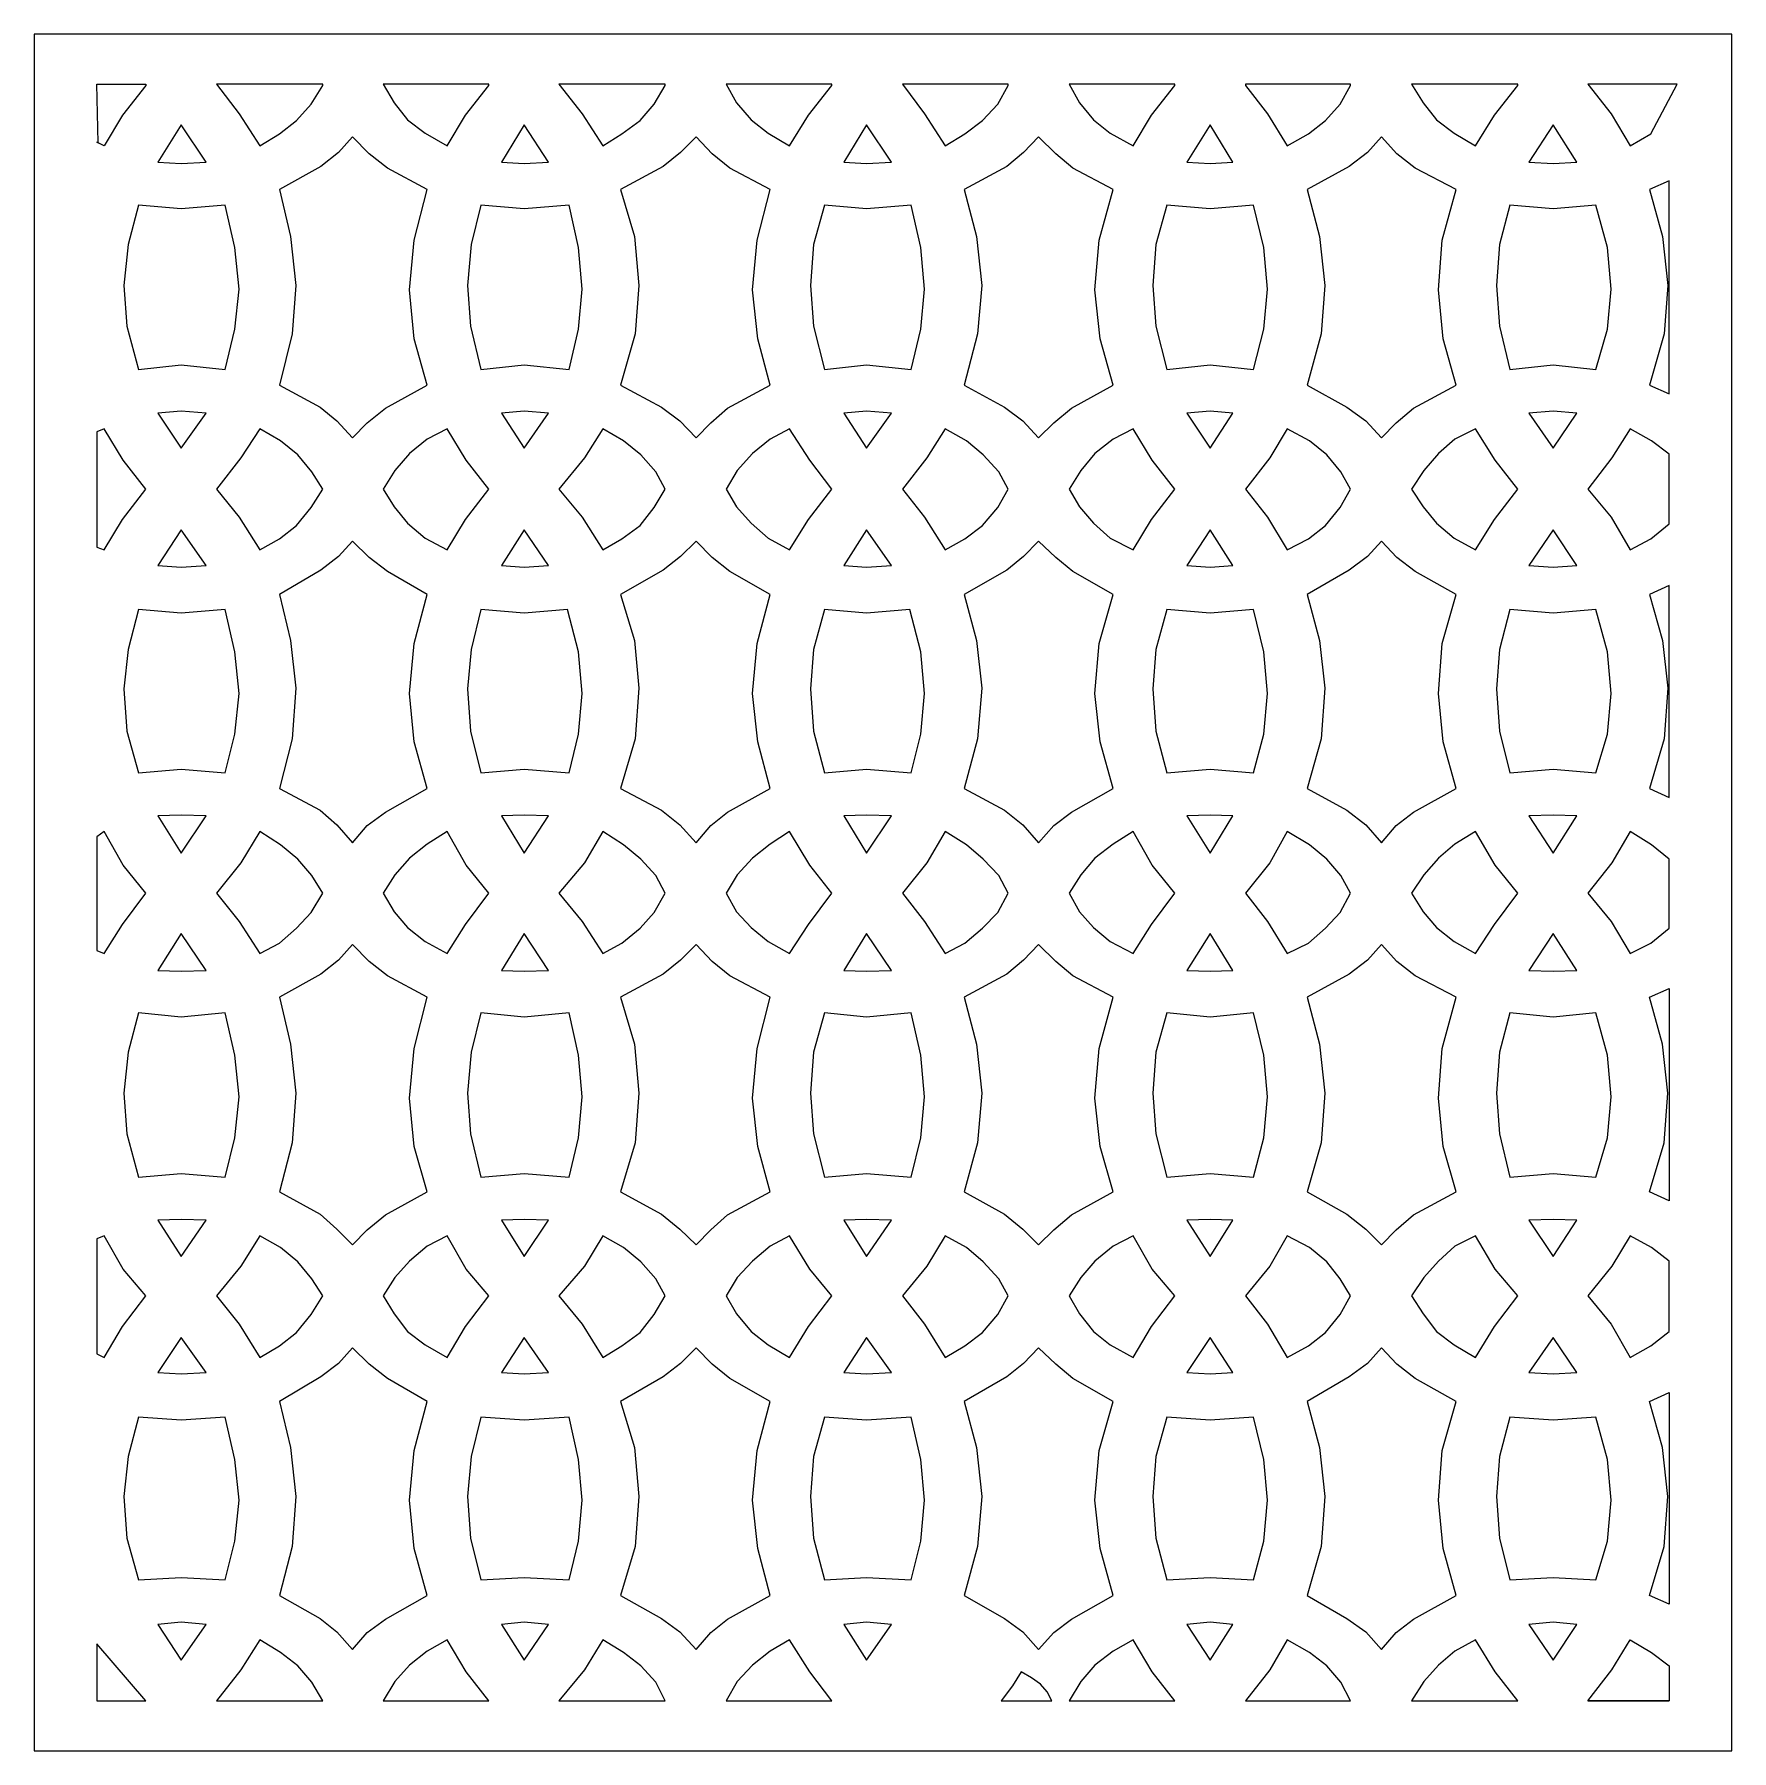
# Model space of a CAD drawing. Header units: centimetres. Extents: x -1.98 to 1.98, y -2 to 2.
import ezdxf

# ---------------------------------------------------------------- set-up
doc = ezdxf.new("R2010")
doc.units = ezdxf.units.CM
doc.header["$MEASUREMENT"] = 0
doc.layers.add('Layer 1', color=7, linetype='Continuous')

msp = doc.modelspace()

# ---------------------------------------------------------------- linework, layer by layer
at = {"layer": 'Layer 1', "color": 177}
for points, knots in [([(-1.97942, 2.00074), (-1.97942, 2.00074), (1.97942, 2.00074), (1.97942, 2.00074), (1.97942, 2.00074), (1.97942, 2.00074), (1.97942, -2.00073), (1.97942, -2.00073), (1.97942, -2.00073), (1.97942, -2.00073), (-1.97942, -2.00073), (-1.97942, -2.00073), (-1.97942, -2.00073), (-1.97942, -2.00073), (-1.97942, 2.00074), (-1.97942, 2.00074)], [0, 0, 0, 0, 0.2, 0.2, 0.2, 0.2, 0.4, 0.4, 0.4, 0.4, 0.6, 0.6, 0.6, 0.6, 1, 1, 1, 1]), ([(-1.83381, 1.74956), (-1.83381, 1.74956), (-1.81668, 1.7409), (-1.81668, 1.7409), (-1.81668, 1.7409), (-1.81668, 1.7409), (-1.77385, 1.81192), (-1.77385, 1.81192), (-1.77385, 1.81192), (-1.77385, 1.81192), (-1.71904, 1.88121), (-1.71904, 1.88121), (-1.71904, 1.88121), (-1.71904, 1.88121), (-1.71904, 1.88468), (-1.71904, 1.88468), (-1.71904, 1.88468), (-1.71904, 1.88468), (-1.83381, 1.88468), (-1.83381, 1.88468), (-1.83381, 1.88468), (-1.83381, 1.88468), (-1.83039, 1.74783), (-1.83039, 1.74783), (-1.83039, 1.74783), (-1.83039, 1.74783), (-1.83381, 1.74956), (-1.83381, 1.74956)], [0, 0, 0, 0, 0.125, 0.125, 0.125, 0.125, 0.25, 0.25, 0.25, 0.25, 0.375, 0.375, 0.375, 0.375, 0.5, 0.5, 0.5, 0.5, 0.625, 0.625, 0.625, 0.625, 0.75, 0.75, 0.75, 0.75, 1, 1, 1, 1]), ([(-1.30619, 1.88468), (-1.30619, 1.88468), (-1.30619, 1.88121), (-1.30619, 1.88121), (-1.30619, 1.88121), (-1.30619, 1.88121), (-1.3336, 1.83791), (-1.3336, 1.83791), (-1.3336, 1.83791), (-1.3336, 1.83791), (-1.36787, 1.7998), (-1.36787, 1.7998), (-1.36787, 1.7998), (-1.36787, 1.7998), (-1.40726, 1.76862), (-1.40726, 1.76862), (-1.40726, 1.76862), (-1.40726, 1.76862), (-1.45352, 1.7409), (-1.45352, 1.7409), (-1.45352, 1.7409), (-1.45352, 1.7409), (-1.50148, 1.81539), (-1.50148, 1.81539), (-1.50148, 1.81539), (-1.50148, 1.81539), (-1.55459, 1.88468), (-1.55459, 1.88468), (-1.55459, 1.88468), (-1.55459, 1.88468), (-1.55459, 1.88468), (-1.55459, 1.88468), (-1.55459, 1.88468), (-1.55459, 1.88468), (-1.30619, 1.88468), (-1.30619, 1.88468)], [0, 0, 0, 0, 0.1, 0.1, 0.1, 0.1, 0.2, 0.2, 0.2, 0.2, 0.3, 0.3, 0.3, 0.3, 0.4, 0.4, 0.4, 0.4, 0.5, 0.5, 0.5, 0.5, 0.6, 0.6, 0.6, 0.6, 0.7, 0.7, 0.7, 0.7, 0.8, 0.8, 0.8, 0.8, 1, 1, 1, 1]), ([(-0.91905, 1.88468), (-0.91905, 1.88468), (-0.91905, 1.88121), (-0.91905, 1.88121), (-0.91905, 1.88121), (-0.91905, 1.88121), (-0.97386, 1.81192), (-0.97386, 1.81192), (-0.97386, 1.81192), (-0.97386, 1.81192), (-1.01669, 1.7409), (-1.01669, 1.7409), (-1.01669, 1.7409), (-1.01669, 1.7409), (-1.06808, 1.77035), (-1.06808, 1.77035), (-1.06808, 1.77035), (-1.06808, 1.77035), (-1.1092, 1.80153), (-1.1092, 1.80153), (-1.1092, 1.80153), (-1.1092, 1.80153), (-1.14003, 1.84137), (-1.14003, 1.84137), (-1.14003, 1.84137), (-1.14003, 1.84137), (-1.16573, 1.88468), (-1.16573, 1.88468), (-1.16573, 1.88468), (-1.16573, 1.88468), (-1.16573, 1.88468), (-1.16573, 1.88468), (-1.16573, 1.88468), (-1.16573, 1.88468), (-0.91905, 1.88468), (-0.91905, 1.88468)], [0, 0, 0, 0, 0.1, 0.1, 0.1, 0.1, 0.2, 0.2, 0.2, 0.2, 0.3, 0.3, 0.3, 0.3, 0.4, 0.4, 0.4, 0.4, 0.5, 0.5, 0.5, 0.5, 0.6, 0.6, 0.6, 0.6, 0.7, 0.7, 0.7, 0.7, 0.8, 0.8, 0.8, 0.8, 1, 1, 1, 1]), ([(-0.50792, 1.88468), (-0.50792, 1.88468), (-0.50792, 1.88121), (-0.50792, 1.88121), (-0.50792, 1.88121), (-0.50792, 1.88121), (-0.53361, 1.83791), (-0.53361, 1.83791), (-0.53361, 1.83791), (-0.53361, 1.83791), (-0.56616, 1.7998), (-0.56616, 1.7998), (-0.56616, 1.7998), (-0.56616, 1.7998), (-0.60899, 1.76862), (-0.60899, 1.76862), (-0.60899, 1.76862), (-0.60899, 1.76862), (-0.65353, 1.7409), (-0.65353, 1.7409), (-0.65353, 1.7409), (-0.65353, 1.7409), (-0.70149, 1.81539), (-0.70149, 1.81539), (-0.70149, 1.81539), (-0.70149, 1.81539), (-0.75631, 1.88468), (-0.75631, 1.88468), (-0.75631, 1.88468), (-0.75631, 1.88468), (-0.75631, 1.88468), (-0.75631, 1.88468), (-0.75631, 1.88468), (-0.75631, 1.88468), (-0.50792, 1.88468), (-0.50792, 1.88468)], [0, 0, 0, 0, 0.1, 0.1, 0.1, 0.1, 0.2, 0.2, 0.2, 0.2, 0.3, 0.3, 0.3, 0.3, 0.4, 0.4, 0.4, 0.4, 0.5, 0.5, 0.5, 0.5, 0.6, 0.6, 0.6, 0.6, 0.7, 0.7, 0.7, 0.7, 0.8, 0.8, 0.8, 0.8, 1, 1, 1, 1]), ([(-0.11906, 1.88468), (-0.11906, 1.88468), (-0.11906, 1.88121), (-0.11906, 1.88121), (-0.11906, 1.88121), (-0.11906, 1.88121), (-0.17387, 1.81192), (-0.17387, 1.81192), (-0.17387, 1.81192), (-0.17387, 1.81192), (-0.21841, 1.7409), (-0.21841, 1.7409), (-0.21841, 1.7409), (-0.21841, 1.7409), (-0.26809, 1.77035), (-0.26809, 1.77035), (-0.26809, 1.77035), (-0.26809, 1.77035), (-0.30749, 1.80153), (-0.30749, 1.80153), (-0.30749, 1.80153), (-0.30749, 1.80153), (-0.34175, 1.84137), (-0.34175, 1.84137), (-0.34175, 1.84137), (-0.34175, 1.84137), (-0.36573, 1.88468), (-0.36573, 1.88468), (-0.36573, 1.88468), (-0.36573, 1.88468), (-0.36573, 1.88468), (-0.36573, 1.88468), (-0.36573, 1.88468), (-0.36573, 1.88468), (-0.11906, 1.88468), (-0.11906, 1.88468)], [0, 0, 0, 0, 0.1, 0.1, 0.1, 0.1, 0.2, 0.2, 0.2, 0.2, 0.3, 0.3, 0.3, 0.3, 0.4, 0.4, 0.4, 0.4, 0.5, 0.5, 0.5, 0.5, 0.6, 0.6, 0.6, 0.6, 0.7, 0.7, 0.7, 0.7, 0.8, 0.8, 0.8, 0.8, 1, 1, 1, 1]), ([(0.29207, 1.88468), (0.29207, 1.88468), (0.29207, 1.88121), (0.29207, 1.88121), (0.29207, 1.88121), (0.29207, 1.88121), (0.26809, 1.83791), (0.26809, 1.83791), (0.26809, 1.83791), (0.26809, 1.83791), (0.23212, 1.7998), (0.23212, 1.7998), (0.23212, 1.7998), (0.23212, 1.7998), (0.191, 1.76862), (0.191, 1.76862), (0.191, 1.76862), (0.191, 1.76862), (0.14475, 1.7409), (0.14475, 1.7409), (0.14475, 1.7409), (0.14475, 1.7409), (0.09679, 1.81539), (0.09679, 1.81539), (0.09679, 1.81539), (0.09679, 1.81539), (0.04539, 1.88468), (0.04539, 1.88468), (0.04539, 1.88468), (0.04539, 1.88468), (0.04539, 1.88468), (0.04539, 1.88468), (0.04539, 1.88468), (0.04539, 1.88468), (0.29207, 1.88468), (0.29207, 1.88468)], [0, 0, 0, 0, 0.1, 0.1, 0.1, 0.1, 0.2, 0.2, 0.2, 0.2, 0.3, 0.3, 0.3, 0.3, 0.4, 0.4, 0.4, 0.4, 0.5, 0.5, 0.5, 0.5, 0.6, 0.6, 0.6, 0.6, 0.7, 0.7, 0.7, 0.7, 0.8, 0.8, 0.8, 0.8, 1, 1, 1, 1]), ([(0.68093, 1.88468), (0.68093, 1.88468), (0.68093, 1.88121), (0.68093, 1.88121), (0.68093, 1.88121), (0.68093, 1.88121), (0.62612, 1.81192), (0.62612, 1.81192), (0.62612, 1.81192), (0.62612, 1.81192), (0.58329, 1.7409), (0.58329, 1.7409), (0.58329, 1.7409), (0.58329, 1.7409), (0.53019, 1.77035), (0.53019, 1.77035), (0.53019, 1.77035), (0.53019, 1.77035), (0.49079, 1.80153), (0.49079, 1.80153), (0.49079, 1.80153), (0.49079, 1.80153), (0.45824, 1.84137), (0.45824, 1.84137), (0.45824, 1.84137), (0.45824, 1.84137), (0.43426, 1.88468), (0.43426, 1.88468), (0.43426, 1.88468), (0.43426, 1.88468), (0.43426, 1.88468), (0.43426, 1.88468), (0.43426, 1.88468), (0.43426, 1.88468), (0.68093, 1.88468), (0.68093, 1.88468)], [0, 0, 0, 0, 0.1, 0.1, 0.1, 0.1, 0.2, 0.2, 0.2, 0.2, 0.3, 0.3, 0.3, 0.3, 0.4, 0.4, 0.4, 0.4, 0.5, 0.5, 0.5, 0.5, 0.6, 0.6, 0.6, 0.6, 0.7, 0.7, 0.7, 0.7, 0.8, 0.8, 0.8, 0.8, 1, 1, 1, 1]), ([(1.09035, 1.88468), (1.09035, 1.88468), (1.09035, 1.88121), (1.09035, 1.88121), (1.09035, 1.88121), (1.09035, 1.88121), (1.06637, 1.83791), (1.06637, 1.83791), (1.06637, 1.83791), (1.06637, 1.83791), (1.03211, 1.7998), (1.03211, 1.7998), (1.03211, 1.7998), (1.03211, 1.7998), (0.99271, 1.76862), (0.99271, 1.76862), (0.99271, 1.76862), (0.99271, 1.76862), (0.94303, 1.7409), (0.94303, 1.7409), (0.94303, 1.7409), (0.94303, 1.7409), (0.89678, 1.81539), (0.89678, 1.81539), (0.89678, 1.81539), (0.89678, 1.81539), (0.84539, 1.88121), (0.84539, 1.88121), (0.84539, 1.88121), (0.84539, 1.88121), (0.84539, 1.88468), (0.84539, 1.88468), (0.84539, 1.88468), (0.84539, 1.88468), (1.09035, 1.88468), (1.09035, 1.88468)], [0, 0, 0, 0, 0.1, 0.1, 0.1, 0.1, 0.2, 0.2, 0.2, 0.2, 0.3, 0.3, 0.3, 0.3, 0.4, 0.4, 0.4, 0.4, 0.5, 0.5, 0.5, 0.5, 0.6, 0.6, 0.6, 0.6, 0.7, 0.7, 0.7, 0.7, 0.8, 0.8, 0.8, 0.8, 1, 1, 1, 1]), ([(1.48092, 1.88468), (1.48092, 1.88468), (1.48092, 1.88121), (1.48092, 1.88121), (1.48092, 1.88121), (1.48092, 1.88121), (1.42611, 1.81192), (1.42611, 1.81192), (1.42611, 1.81192), (1.42611, 1.81192), (1.38157, 1.7409), (1.38157, 1.7409), (1.38157, 1.7409), (1.38157, 1.7409), (1.33189, 1.77035), (1.33189, 1.77035), (1.33189, 1.77035), (1.33189, 1.77035), (1.29078, 1.80153), (1.29078, 1.80153), (1.29078, 1.80153), (1.29078, 1.80153), (1.25994, 1.84137), (1.25994, 1.84137), (1.25994, 1.84137), (1.25994, 1.84137), (1.23253, 1.88468), (1.23253, 1.88468), (1.23253, 1.88468), (1.23253, 1.88468), (1.23253, 1.88468), (1.23253, 1.88468), (1.23253, 1.88468), (1.23253, 1.88468), (1.48092, 1.88468), (1.48092, 1.88468)], [0, 0, 0, 0, 0.1, 0.1, 0.1, 0.1, 0.2, 0.2, 0.2, 0.2, 0.3, 0.3, 0.3, 0.3, 0.4, 0.4, 0.4, 0.4, 0.5, 0.5, 0.5, 0.5, 0.6, 0.6, 0.6, 0.6, 0.7, 0.7, 0.7, 0.7, 0.8, 0.8, 0.8, 0.8, 1, 1, 1, 1]), ([(1.85202, 1.88467), (1.85202, 1.88467), (1.79099, 1.76862), (1.79099, 1.76862), (1.79099, 1.76862), (1.79099, 1.76862), (1.74302, 1.7409), (1.74302, 1.7409), (1.74302, 1.7409), (1.74302, 1.7409), (1.69848, 1.81539), (1.69848, 1.81539), (1.69848, 1.81539), (1.69848, 1.81539), (1.64366, 1.88468), (1.64366, 1.88468), (1.64366, 1.88468), (1.64366, 1.88468), (1.64366, 1.88468), (1.64366, 1.88468), (1.64366, 1.88468), (1.64366, 1.88468), (1.85202, 1.88467), (1.85202, 1.88467)], [0, 0, 0, 0, 0.1428571, 0.1428571, 0.1428571, 0.1428571, 0.2857143, 0.2857143, 0.2857143, 0.2857143, 0.4285714, 0.4285714, 0.4285714, 0.4285714, 0.5714286, 0.5714286, 0.5714286, 0.5714286, 0.7142857, 0.7142857, 0.7142857, 0.7142857, 1, 1, 1, 1]), ([(-1.63681, 1.7894), (-1.63681, 1.7894), (-1.57857, 1.70279), (-1.57857, 1.70279), (-1.57857, 1.70279), (-1.57857, 1.70279), (-1.63681, 1.69933), (-1.63681, 1.69933), (-1.63681, 1.69933), (-1.63681, 1.69933), (-1.69163, 1.70279), (-1.69163, 1.70279), (-1.69163, 1.70279), (-1.69163, 1.70279), (-1.63681, 1.7894), (-1.63681, 1.7894)], [0, 0, 0, 0, 0.2, 0.2, 0.2, 0.2, 0.4, 0.4, 0.4, 0.4, 0.6, 0.6, 0.6, 0.6, 1, 1, 1, 1]), ([(-1.23767, 1.06013), (-1.23767, 1.06013), (-1.27365, 1.09997), (-1.27365, 1.09997), (-1.27365, 1.09997), (-1.27365, 1.09997), (-1.31305, 1.13116), (-1.31305, 1.13116), (-1.31305, 1.13116), (-1.31305, 1.13116), (-1.40726, 1.18312), (-1.40726, 1.18312), (-1.40726, 1.18312), (-1.40726, 1.18312), (-1.37814, 1.30265), (-1.37814, 1.30265), (-1.37814, 1.30265), (-1.37814, 1.30265), (-1.36958, 1.41524), (-1.36958, 1.41524), (-1.36958, 1.41524), (-1.36958, 1.41524), (-1.38157, 1.52957), (-1.38157, 1.52957), (-1.38157, 1.52957), (-1.38157, 1.52957), (-1.40726, 1.6387), (-1.40726, 1.6387), (-1.40726, 1.6387), (-1.40726, 1.6387), (-1.31133, 1.6924), (-1.31133, 1.6924), (-1.31133, 1.6924), (-1.31133, 1.6924), (-1.27022, 1.72531), (-1.27022, 1.72531), (-1.27022, 1.72531), (-1.27022, 1.72531), (-1.23767, 1.76169), (-1.23767, 1.76169), (-1.23767, 1.76169), (-1.23767, 1.76169), (-1.19827, 1.72185), (-1.19827, 1.72185), (-1.19827, 1.72185), (-1.19827, 1.72185), (-1.15545, 1.68893), (-1.15545, 1.68893), (-1.15545, 1.68893), (-1.15545, 1.68893), (-1.06294, 1.6387), (-1.06294, 1.6387), (-1.06294, 1.6387), (-1.06294, 1.6387), (-1.09378, 1.52091), (-1.09378, 1.52091), (-1.09378, 1.52091), (-1.09378, 1.52091), (-1.10406, 1.40485), (-1.10406, 1.40485), (-1.10406, 1.40485), (-1.10406, 1.40485), (-1.09378, 1.29052), (-1.09378, 1.29052), (-1.09378, 1.29052), (-1.09378, 1.29052), (-1.06294, 1.18312), (-1.06294, 1.18312), (-1.06294, 1.18312), (-1.06294, 1.18312), (-1.16059, 1.12942), (-1.16059, 1.12942), (-1.16059, 1.12942), (-1.16059, 1.12942), (-1.20341, 1.09478), (-1.20341, 1.09478), (-1.20341, 1.09478), (-1.20341, 1.09478), (-1.23767, 1.06013), (-1.23767, 1.06013)], [0, 0, 0, 0, 0.047619, 0.047619, 0.047619, 0.047619, 0.0952381, 0.0952381, 0.0952381, 0.0952381, 0.1428571, 0.1428571, 0.1428571, 0.1428571, 0.1904762, 0.1904762, 0.1904762, 0.1904762, 0.2380952, 0.2380952, 0.2380952, 0.2380952, 0.2857143, 0.2857143, 0.2857143, 0.2857143, 0.3333333, 0.3333333, 0.3333333, 0.3333333, 0.3809524, 0.3809524, 0.3809524, 0.3809524, 0.4285714, 0.4285714, 0.4285714, 0.4285714, 0.4761905, 0.4761905, 0.4761905, 0.4761905, 0.5238095, 0.5238095, 0.5238095, 0.5238095, 0.5714286, 0.5714286, 0.5714286, 0.5714286, 0.6190476, 0.6190476, 0.6190476, 0.6190476, 0.6666667, 0.6666667, 0.6666667, 0.6666667, 0.7142857, 0.7142857, 0.7142857, 0.7142857, 0.7619048, 0.7619048, 0.7619048, 0.7619048, 0.8095238, 0.8095238, 0.8095238, 0.8095238, 0.8571429, 0.8571429, 0.8571429, 0.8571429, 0.9047619, 0.9047619, 0.9047619, 0.9047619, 1, 1, 1, 1]), ([(-0.83682, 1.7894), (-0.83682, 1.7894), (-0.78029, 1.70279), (-0.78029, 1.70279), (-0.78029, 1.70279), (-0.78029, 1.70279), (-0.83682, 1.69933), (-0.83682, 1.69933), (-0.83682, 1.69933), (-0.83682, 1.69933), (-0.88993, 1.70279), (-0.88993, 1.70279), (-0.88993, 1.70279), (-0.88993, 1.70279), (-0.83682, 1.7894), (-0.83682, 1.7894)], [0, 0, 0, 0, 0.2, 0.2, 0.2, 0.2, 0.4, 0.4, 0.4, 0.4, 0.6, 0.6, 0.6, 0.6, 1, 1, 1, 1]), ([(-0.43597, 1.06013), (-0.43597, 1.06013), (-0.47366, 1.09997), (-0.47366, 1.09997), (-0.47366, 1.09997), (-0.47366, 1.09997), (-0.51648, 1.13116), (-0.51648, 1.13116), (-0.51648, 1.13116), (-0.51648, 1.13116), (-0.61241, 1.18312), (-0.61241, 1.18312), (-0.61241, 1.18312), (-0.61241, 1.18312), (-0.57815, 1.30265), (-0.57815, 1.30265), (-0.57815, 1.30265), (-0.57815, 1.30265), (-0.56959, 1.41524), (-0.56959, 1.41524), (-0.56959, 1.41524), (-0.56959, 1.41524), (-0.57987, 1.52957), (-0.57987, 1.52957), (-0.57987, 1.52957), (-0.57987, 1.52957), (-0.61241, 1.6387), (-0.61241, 1.6387), (-0.61241, 1.6387), (-0.61241, 1.6387), (-0.51306, 1.6924), (-0.51306, 1.6924), (-0.51306, 1.6924), (-0.51306, 1.6924), (-0.47194, 1.72531), (-0.47194, 1.72531), (-0.47194, 1.72531), (-0.47194, 1.72531), (-0.43597, 1.76169), (-0.43597, 1.76169), (-0.43597, 1.76169), (-0.43597, 1.76169), (-0.39828, 1.72185), (-0.39828, 1.72185), (-0.39828, 1.72185), (-0.39828, 1.72185), (-0.35717, 1.68893), (-0.35717, 1.68893), (-0.35717, 1.68893), (-0.35717, 1.68893), (-0.26295, 1.6387), (-0.26295, 1.6387), (-0.26295, 1.6387), (-0.26295, 1.6387), (-0.29379, 1.52091), (-0.29379, 1.52091), (-0.29379, 1.52091), (-0.29379, 1.52091), (-0.30407, 1.40485), (-0.30407, 1.40485), (-0.30407, 1.40485), (-0.30407, 1.40485), (-0.29207, 1.29052), (-0.29207, 1.29052), (-0.29207, 1.29052), (-0.29207, 1.29052), (-0.26295, 1.18312), (-0.26295, 1.18312), (-0.26295, 1.18312), (-0.26295, 1.18312), (-0.36231, 1.12942), (-0.36231, 1.12942), (-0.36231, 1.12942), (-0.36231, 1.12942), (-0.40171, 1.09478), (-0.40171, 1.09478), (-0.40171, 1.09478), (-0.40171, 1.09478), (-0.43597, 1.06013), (-0.43597, 1.06013)], [0, 0, 0, 0, 0.047619, 0.047619, 0.047619, 0.047619, 0.0952381, 0.0952381, 0.0952381, 0.0952381, 0.1428571, 0.1428571, 0.1428571, 0.1428571, 0.1904762, 0.1904762, 0.1904762, 0.1904762, 0.2380952, 0.2380952, 0.2380952, 0.2380952, 0.2857143, 0.2857143, 0.2857143, 0.2857143, 0.3333333, 0.3333333, 0.3333333, 0.3333333, 0.3809524, 0.3809524, 0.3809524, 0.3809524, 0.4285714, 0.4285714, 0.4285714, 0.4285714, 0.4761905, 0.4761905, 0.4761905, 0.4761905, 0.5238095, 0.5238095, 0.5238095, 0.5238095, 0.5714286, 0.5714286, 0.5714286, 0.5714286, 0.6190476, 0.6190476, 0.6190476, 0.6190476, 0.6666667, 0.6666667, 0.6666667, 0.6666667, 0.7142857, 0.7142857, 0.7142857, 0.7142857, 0.7619048, 0.7619048, 0.7619048, 0.7619048, 0.8095238, 0.8095238, 0.8095238, 0.8095238, 0.8571429, 0.8571429, 0.8571429, 0.8571429, 0.9047619, 0.9047619, 0.9047619, 0.9047619, 1, 1, 1, 1]), ([(-0.03854, 1.7894), (-0.03854, 1.7894), (0.0197, 1.70279), (0.0197, 1.70279), (0.0197, 1.70279), (0.0197, 1.70279), (-0.03854, 1.69933), (-0.03854, 1.69933), (-0.03854, 1.69933), (-0.03854, 1.69933), (-0.09165, 1.70279), (-0.09165, 1.70279), (-0.09165, 1.70279), (-0.09165, 1.70279), (-0.03854, 1.7894), (-0.03854, 1.7894)], [0, 0, 0, 0, 0.2, 0.2, 0.2, 0.2, 0.4, 0.4, 0.4, 0.4, 0.6, 0.6, 0.6, 0.6, 1, 1, 1, 1]), ([(0.36231, 1.06013), (0.36231, 1.06013), (0.32633, 1.09997), (0.32633, 1.09997), (0.32633, 1.09997), (0.32633, 1.09997), (0.28351, 1.13116), (0.28351, 1.13116), (0.28351, 1.13116), (0.28351, 1.13116), (0.18929, 1.18312), (0.18929, 1.18312), (0.18929, 1.18312), (0.18929, 1.18312), (0.22013, 1.30265), (0.22013, 1.30265), (0.22013, 1.30265), (0.22013, 1.30265), (0.2304, 1.41524), (0.2304, 1.41524), (0.2304, 1.41524), (0.2304, 1.41524), (0.21841, 1.52957), (0.21841, 1.52957), (0.21841, 1.52957), (0.21841, 1.52957), (0.18929, 1.6387), (0.18929, 1.6387), (0.18929, 1.6387), (0.18929, 1.6387), (0.28865, 1.6924), (0.28865, 1.6924), (0.28865, 1.6924), (0.28865, 1.6924), (0.32805, 1.72531), (0.32805, 1.72531), (0.32805, 1.72531), (0.32805, 1.72531), (0.36231, 1.76169), (0.36231, 1.76169), (0.36231, 1.76169), (0.36231, 1.76169), (0.40342, 1.72185), (0.40342, 1.72185), (0.40342, 1.72185), (0.40342, 1.72185), (0.44282, 1.68893), (0.44282, 1.68893), (0.44282, 1.68893), (0.44282, 1.68893), (0.53704, 1.6387), (0.53704, 1.6387), (0.53704, 1.6387), (0.53704, 1.6387), (0.50449, 1.52091), (0.50449, 1.52091), (0.50449, 1.52091), (0.50449, 1.52091), (0.49421, 1.40485), (0.49421, 1.40485), (0.49421, 1.40485), (0.49421, 1.40485), (0.5062, 1.29052), (0.5062, 1.29052), (0.5062, 1.29052), (0.5062, 1.29052), (0.53704, 1.18312), (0.53704, 1.18312), (0.53704, 1.18312), (0.53704, 1.18312), (0.43939, 1.12942), (0.43939, 1.12942), (0.43939, 1.12942), (0.43939, 1.12942), (0.39828, 1.09478), (0.39828, 1.09478), (0.39828, 1.09478), (0.39828, 1.09478), (0.36231, 1.06013), (0.36231, 1.06013)], [0, 0, 0, 0, 0.047619, 0.047619, 0.047619, 0.047619, 0.0952381, 0.0952381, 0.0952381, 0.0952381, 0.1428571, 0.1428571, 0.1428571, 0.1428571, 0.1904762, 0.1904762, 0.1904762, 0.1904762, 0.2380952, 0.2380952, 0.2380952, 0.2380952, 0.2857143, 0.2857143, 0.2857143, 0.2857143, 0.3333333, 0.3333333, 0.3333333, 0.3333333, 0.3809524, 0.3809524, 0.3809524, 0.3809524, 0.4285714, 0.4285714, 0.4285714, 0.4285714, 0.4761905, 0.4761905, 0.4761905, 0.4761905, 0.5238095, 0.5238095, 0.5238095, 0.5238095, 0.5714286, 0.5714286, 0.5714286, 0.5714286, 0.6190476, 0.6190476, 0.6190476, 0.6190476, 0.6666667, 0.6666667, 0.6666667, 0.6666667, 0.7142857, 0.7142857, 0.7142857, 0.7142857, 0.7619048, 0.7619048, 0.7619048, 0.7619048, 0.8095238, 0.8095238, 0.8095238, 0.8095238, 0.8571429, 0.8571429, 0.8571429, 0.8571429, 0.9047619, 0.9047619, 0.9047619, 0.9047619, 1, 1, 1, 1]), ([(0.76316, 1.7894), (0.76316, 1.7894), (0.81626, 1.70279), (0.81626, 1.70279), (0.81626, 1.70279), (0.81626, 1.70279), (0.76316, 1.69933), (0.76316, 1.69933), (0.76316, 1.69933), (0.76316, 1.69933), (0.70834, 1.70279), (0.70834, 1.70279), (0.70834, 1.70279), (0.70834, 1.70279), (0.76316, 1.7894), (0.76316, 1.7894)], [0, 0, 0, 0, 0.2, 0.2, 0.2, 0.2, 0.4, 0.4, 0.4, 0.4, 0.6, 0.6, 0.6, 0.6, 1, 1, 1, 1]), ([(1.1623, 1.06013), (1.1623, 1.06013), (1.12632, 1.09997), (1.12632, 1.09997), (1.12632, 1.09997), (1.12632, 1.09997), (1.08179, 1.13116), (1.08179, 1.13116), (1.08179, 1.13116), (1.08179, 1.13116), (0.98928, 1.18312), (0.98928, 1.18312), (0.98928, 1.18312), (0.98928, 1.18312), (1.02183, 1.30265), (1.02183, 1.30265), (1.02183, 1.30265), (1.02183, 1.30265), (1.0304, 1.41524), (1.0304, 1.41524), (1.0304, 1.41524), (1.0304, 1.41524), (1.0184, 1.52957), (1.0184, 1.52957), (1.0184, 1.52957), (1.0184, 1.52957), (0.98928, 1.6387), (0.98928, 1.6387), (0.98928, 1.6387), (0.98928, 1.6387), (1.08693, 1.6924), (1.08693, 1.6924), (1.08693, 1.6924), (1.08693, 1.6924), (1.12975, 1.72531), (1.12975, 1.72531), (1.12975, 1.72531), (1.12975, 1.72531), (1.1623, 1.76169), (1.1623, 1.76169), (1.1623, 1.76169), (1.1623, 1.76169), (1.19827, 1.72185), (1.19827, 1.72185), (1.19827, 1.72185), (1.19827, 1.72185), (1.2411, 1.68893), (1.2411, 1.68893), (1.2411, 1.68893), (1.2411, 1.68893), (1.33703, 1.6387), (1.33703, 1.6387), (1.33703, 1.6387), (1.33703, 1.6387), (1.30448, 1.52091), (1.30448, 1.52091), (1.30448, 1.52091), (1.30448, 1.52091), (1.29592, 1.40485), (1.29592, 1.40485), (1.29592, 1.40485), (1.29592, 1.40485), (1.30619, 1.29052), (1.30619, 1.29052), (1.30619, 1.29052), (1.30619, 1.29052), (1.33703, 1.18312), (1.33703, 1.18312), (1.33703, 1.18312), (1.33703, 1.18312), (1.23767, 1.12942), (1.23767, 1.12942), (1.23767, 1.12942), (1.23767, 1.12942), (1.19656, 1.09478), (1.19656, 1.09478), (1.19656, 1.09478), (1.19656, 1.09478), (1.1623, 1.06013), (1.1623, 1.06013)], [0, 0, 0, 0, 0.047619, 0.047619, 0.047619, 0.047619, 0.0952381, 0.0952381, 0.0952381, 0.0952381, 0.1428571, 0.1428571, 0.1428571, 0.1428571, 0.1904762, 0.1904762, 0.1904762, 0.1904762, 0.2380952, 0.2380952, 0.2380952, 0.2380952, 0.2857143, 0.2857143, 0.2857143, 0.2857143, 0.3333333, 0.3333333, 0.3333333, 0.3333333, 0.3809524, 0.3809524, 0.3809524, 0.3809524, 0.4285714, 0.4285714, 0.4285714, 0.4285714, 0.4761905, 0.4761905, 0.4761905, 0.4761905, 0.5238095, 0.5238095, 0.5238095, 0.5238095, 0.5714286, 0.5714286, 0.5714286, 0.5714286, 0.6190476, 0.6190476, 0.6190476, 0.6190476, 0.6666667, 0.6666667, 0.6666667, 0.6666667, 0.7142857, 0.7142857, 0.7142857, 0.7142857, 0.7619048, 0.7619048, 0.7619048, 0.7619048, 0.8095238, 0.8095238, 0.8095238, 0.8095238, 0.8571429, 0.8571429, 0.8571429, 0.8571429, 0.9047619, 0.9047619, 0.9047619, 0.9047619, 1, 1, 1, 1]), ([(1.56315, 1.7894), (1.56315, 1.7894), (1.61797, 1.70279), (1.61797, 1.70279), (1.61797, 1.70279), (1.61797, 1.70279), (1.56315, 1.69933), (1.56315, 1.69933), (1.56315, 1.69933), (1.56315, 1.69933), (1.50662, 1.70279), (1.50662, 1.70279), (1.50662, 1.70279), (1.50662, 1.70279), (1.56315, 1.7894), (1.56315, 1.7894)], [0, 0, 0, 0, 0.2, 0.2, 0.2, 0.2, 0.4, 0.4, 0.4, 0.4, 0.6, 0.6, 0.6, 0.6, 1, 1, 1, 1]), ([(1.83381, 1.16233), (1.83381, 1.16233), (1.78756, 1.18312), (1.78756, 1.18312), (1.78756, 1.18312), (1.78756, 1.18312), (1.82182, 1.30265), (1.82182, 1.30265), (1.82182, 1.30265), (1.82182, 1.30265), (1.83039, 1.41524), (1.83039, 1.41524), (1.83039, 1.41524), (1.83039, 1.41524), (1.81839, 1.52957), (1.81839, 1.52957), (1.81839, 1.52957), (1.81839, 1.52957), (1.78756, 1.6387), (1.78756, 1.6387), (1.78756, 1.6387), (1.78756, 1.6387), (1.83381, 1.65949), (1.83381, 1.65949), (1.83381, 1.65949), (1.83381, 1.65949), (1.83381, 1.16233), (1.83381, 1.16233)], [0, 0, 0, 0, 0.125, 0.125, 0.125, 0.125, 0.25, 0.25, 0.25, 0.25, 0.375, 0.375, 0.375, 0.375, 0.5, 0.5, 0.5, 0.5, 0.625, 0.625, 0.625, 0.625, 0.75, 0.75, 0.75, 0.75, 1, 1, 1, 1]), ([(-1.63681, 1.22989), (-1.63681, 1.22989), (-1.73617, 1.2195), (-1.73617, 1.2195), (-1.73617, 1.2195), (-1.73617, 1.2195), (-1.76358, 1.31997), (-1.76358, 1.31997), (-1.76358, 1.31997), (-1.76358, 1.31997), (-1.77043, 1.41524), (-1.77043, 1.41524), (-1.77043, 1.41524), (-1.77043, 1.41524), (-1.76015, 1.51051), (-1.76015, 1.51051), (-1.76015, 1.51051), (-1.76015, 1.51051), (-1.73617, 1.60232), (-1.73617, 1.60232), (-1.73617, 1.60232), (-1.73617, 1.60232), (-1.63681, 1.59366), (-1.63681, 1.59366), (-1.63681, 1.59366), (-1.63681, 1.59366), (-1.53403, 1.60232), (-1.53403, 1.60232), (-1.53403, 1.60232), (-1.53403, 1.60232), (-1.51176, 1.50358), (-1.51176, 1.50358), (-1.51176, 1.50358), (-1.51176, 1.50358), (-1.50148, 1.40658), (-1.50148, 1.40658), (-1.50148, 1.40658), (-1.50148, 1.40658), (-1.51176, 1.31304), (-1.51176, 1.31304), (-1.51176, 1.31304), (-1.51176, 1.31304), (-1.53403, 1.2195), (-1.53403, 1.2195), (-1.53403, 1.2195), (-1.53403, 1.2195), (-1.63681, 1.22989), (-1.63681, 1.22989)], [0, 0, 0, 0, 0.0769231, 0.0769231, 0.0769231, 0.0769231, 0.1538462, 0.1538462, 0.1538462, 0.1538462, 0.2307692, 0.2307692, 0.2307692, 0.2307692, 0.3076923, 0.3076923, 0.3076923, 0.3076923, 0.3846154, 0.3846154, 0.3846154, 0.3846154, 0.4615385, 0.4615385, 0.4615385, 0.4615385, 0.5384615, 0.5384615, 0.5384615, 0.5384615, 0.6153846, 0.6153846, 0.6153846, 0.6153846, 0.6923077, 0.6923077, 0.6923077, 0.6923077, 0.7692308, 0.7692308, 0.7692308, 0.7692308, 0.8461538, 0.8461538, 0.8461538, 0.8461538, 1, 1, 1, 1]), ([(-0.83682, 1.22989), (-0.83682, 1.22989), (-0.93789, 1.2195), (-0.93789, 1.2195), (-0.93789, 1.2195), (-0.93789, 1.2195), (-0.96187, 1.31997), (-0.96187, 1.31997), (-0.96187, 1.31997), (-0.96187, 1.31997), (-0.96872, 1.41524), (-0.96872, 1.41524), (-0.96872, 1.41524), (-0.96872, 1.41524), (-0.96016, 1.51051), (-0.96016, 1.51051), (-0.96016, 1.51051), (-0.96016, 1.51051), (-0.93789, 1.60232), (-0.93789, 1.60232), (-0.93789, 1.60232), (-0.93789, 1.60232), (-0.83682, 1.59366), (-0.83682, 1.59366), (-0.83682, 1.59366), (-0.83682, 1.59366), (-0.73233, 1.60232), (-0.73233, 1.60232), (-0.73233, 1.60232), (-0.73233, 1.60232), (-0.71006, 1.50358), (-0.71006, 1.50358), (-0.71006, 1.50358), (-0.71006, 1.50358), (-0.70149, 1.40658), (-0.70149, 1.40658), (-0.70149, 1.40658), (-0.70149, 1.40658), (-0.71006, 1.31304), (-0.71006, 1.31304), (-0.71006, 1.31304), (-0.71006, 1.31304), (-0.73233, 1.2195), (-0.73233, 1.2195), (-0.73233, 1.2195), (-0.73233, 1.2195), (-0.83682, 1.22989), (-0.83682, 1.22989)], [0, 0, 0, 0, 0.0769231, 0.0769231, 0.0769231, 0.0769231, 0.1538462, 0.1538462, 0.1538462, 0.1538462, 0.2307692, 0.2307692, 0.2307692, 0.2307692, 0.3076923, 0.3076923, 0.3076923, 0.3076923, 0.3846154, 0.3846154, 0.3846154, 0.3846154, 0.4615385, 0.4615385, 0.4615385, 0.4615385, 0.5384615, 0.5384615, 0.5384615, 0.5384615, 0.6153846, 0.6153846, 0.6153846, 0.6153846, 0.6923077, 0.6923077, 0.6923077, 0.6923077, 0.7692308, 0.7692308, 0.7692308, 0.7692308, 0.8461538, 0.8461538, 0.8461538, 0.8461538, 1, 1, 1, 1]), ([(-0.03854, 1.22989), (-0.03854, 1.22989), (-0.13619, 1.2195), (-0.13619, 1.2195), (-0.13619, 1.2195), (-0.13619, 1.2195), (-0.16188, 1.31997), (-0.16188, 1.31997), (-0.16188, 1.31997), (-0.16188, 1.31997), (-0.16873, 1.41524), (-0.16873, 1.41524), (-0.16873, 1.41524), (-0.16873, 1.41524), (-0.16188, 1.51051), (-0.16188, 1.51051), (-0.16188, 1.51051), (-0.16188, 1.51051), (-0.13619, 1.60232), (-0.13619, 1.60232), (-0.13619, 1.60232), (-0.13619, 1.60232), (-0.03854, 1.59366), (-0.03854, 1.59366), (-0.03854, 1.59366), (-0.03854, 1.59366), (0.06595, 1.60232), (0.06595, 1.60232), (0.06595, 1.60232), (0.06595, 1.60232), (0.08822, 1.50358), (0.08822, 1.50358), (0.08822, 1.50358), (0.08822, 1.50358), (0.09679, 1.40658), (0.09679, 1.40658), (0.09679, 1.40658), (0.09679, 1.40658), (0.08822, 1.31304), (0.08822, 1.31304), (0.08822, 1.31304), (0.08822, 1.31304), (0.06595, 1.2195), (0.06595, 1.2195), (0.06595, 1.2195), (0.06595, 1.2195), (-0.03854, 1.22989), (-0.03854, 1.22989)], [0, 0, 0, 0, 0.0769231, 0.0769231, 0.0769231, 0.0769231, 0.1538462, 0.1538462, 0.1538462, 0.1538462, 0.2307692, 0.2307692, 0.2307692, 0.2307692, 0.3076923, 0.3076923, 0.3076923, 0.3076923, 0.3846154, 0.3846154, 0.3846154, 0.3846154, 0.4615385, 0.4615385, 0.4615385, 0.4615385, 0.5384615, 0.5384615, 0.5384615, 0.5384615, 0.6153846, 0.6153846, 0.6153846, 0.6153846, 0.6923077, 0.6923077, 0.6923077, 0.6923077, 0.7692308, 0.7692308, 0.7692308, 0.7692308, 0.8461538, 0.8461538, 0.8461538, 0.8461538, 1, 1, 1, 1]), ([(0.76316, 1.22989), (0.76316, 1.22989), (0.66209, 1.2195), (0.66209, 1.2195), (0.66209, 1.2195), (0.66209, 1.2195), (0.6364, 1.31997), (0.6364, 1.31997), (0.6364, 1.31997), (0.6364, 1.31997), (0.62954, 1.41524), (0.62954, 1.41524), (0.62954, 1.41524), (0.62954, 1.41524), (0.6364, 1.51051), (0.6364, 1.51051), (0.6364, 1.51051), (0.6364, 1.51051), (0.66209, 1.60232), (0.66209, 1.60232), (0.66209, 1.60232), (0.66209, 1.60232), (0.76316, 1.59366), (0.76316, 1.59366), (0.76316, 1.59366), (0.76316, 1.59366), (0.86423, 1.60232), (0.86423, 1.60232), (0.86423, 1.60232), (0.86423, 1.60232), (0.88821, 1.50358), (0.88821, 1.50358), (0.88821, 1.50358), (0.88821, 1.50358), (0.89678, 1.40658), (0.89678, 1.40658), (0.89678, 1.40658), (0.89678, 1.40658), (0.88821, 1.31304), (0.88821, 1.31304), (0.88821, 1.31304), (0.88821, 1.31304), (0.86423, 1.2195), (0.86423, 1.2195), (0.86423, 1.2195), (0.86423, 1.2195), (0.76316, 1.22989), (0.76316, 1.22989)], [0, 0, 0, 0, 0.0769231, 0.0769231, 0.0769231, 0.0769231, 0.1538462, 0.1538462, 0.1538462, 0.1538462, 0.2307692, 0.2307692, 0.2307692, 0.2307692, 0.3076923, 0.3076923, 0.3076923, 0.3076923, 0.3846154, 0.3846154, 0.3846154, 0.3846154, 0.4615385, 0.4615385, 0.4615385, 0.4615385, 0.5384615, 0.5384615, 0.5384615, 0.5384615, 0.6153846, 0.6153846, 0.6153846, 0.6153846, 0.6923077, 0.6923077, 0.6923077, 0.6923077, 0.7692308, 0.7692308, 0.7692308, 0.7692308, 0.8461538, 0.8461538, 0.8461538, 0.8461538, 1, 1, 1, 1]), ([(1.56315, 1.22989), (1.56315, 1.22989), (1.46208, 1.2195), (1.46208, 1.2195), (1.46208, 1.2195), (1.46208, 1.2195), (1.4381, 1.31997), (1.4381, 1.31997), (1.4381, 1.31997), (1.4381, 1.31997), (1.43125, 1.41524), (1.43125, 1.41524), (1.43125, 1.41524), (1.43125, 1.41524), (1.4381, 1.51051), (1.4381, 1.51051), (1.4381, 1.51051), (1.4381, 1.51051), (1.46208, 1.60232), (1.46208, 1.60232), (1.46208, 1.60232), (1.46208, 1.60232), (1.56315, 1.59366), (1.56315, 1.59366), (1.56315, 1.59366), (1.56315, 1.59366), (1.66251, 1.60232), (1.66251, 1.60232), (1.66251, 1.60232), (1.66251, 1.60232), (1.68992, 1.50358), (1.68992, 1.50358), (1.68992, 1.50358), (1.68992, 1.50358), (1.69848, 1.40658), (1.69848, 1.40658), (1.69848, 1.40658), (1.69848, 1.40658), (1.68992, 1.31304), (1.68992, 1.31304), (1.68992, 1.31304), (1.68992, 1.31304), (1.66251, 1.2195), (1.66251, 1.2195), (1.66251, 1.2195), (1.66251, 1.2195), (1.56315, 1.22989), (1.56315, 1.22989)], [0, 0, 0, 0, 0.0769231, 0.0769231, 0.0769231, 0.0769231, 0.1538462, 0.1538462, 0.1538462, 0.1538462, 0.2307692, 0.2307692, 0.2307692, 0.2307692, 0.3076923, 0.3076923, 0.3076923, 0.3076923, 0.3846154, 0.3846154, 0.3846154, 0.3846154, 0.4615385, 0.4615385, 0.4615385, 0.4615385, 0.5384615, 0.5384615, 0.5384615, 0.5384615, 0.6153846, 0.6153846, 0.6153846, 0.6153846, 0.6923077, 0.6923077, 0.6923077, 0.6923077, 0.7692308, 0.7692308, 0.7692308, 0.7692308, 0.8461538, 0.8461538, 0.8461538, 0.8461538, 1, 1, 1, 1]), ([(-1.63681, 1.03588), (-1.63681, 1.03588), (-1.69163, 1.1173), (-1.69163, 1.1173), (-1.69163, 1.1173), (-1.69163, 1.1173), (-1.63681, 1.12249), (-1.63681, 1.12249), (-1.63681, 1.12249), (-1.63681, 1.12249), (-1.57857, 1.1173), (-1.57857, 1.1173), (-1.57857, 1.1173), (-1.57857, 1.1173), (-1.63681, 1.03588), (-1.63681, 1.03588)], [0, 0, 0, 0, 0.2, 0.2, 0.2, 0.2, 0.4, 0.4, 0.4, 0.4, 0.6, 0.6, 0.6, 0.6, 1, 1, 1, 1]), ([(-0.83682, 1.03588), (-0.83682, 1.03588), (-0.88993, 1.1173), (-0.88993, 1.1173), (-0.88993, 1.1173), (-0.88993, 1.1173), (-0.83682, 1.12249), (-0.83682, 1.12249), (-0.83682, 1.12249), (-0.83682, 1.12249), (-0.78029, 1.1173), (-0.78029, 1.1173), (-0.78029, 1.1173), (-0.78029, 1.1173), (-0.83682, 1.03588), (-0.83682, 1.03588)], [0, 0, 0, 0, 0.2, 0.2, 0.2, 0.2, 0.4, 0.4, 0.4, 0.4, 0.6, 0.6, 0.6, 0.6, 1, 1, 1, 1]), ([(-0.03854, 1.03588), (-0.03854, 1.03588), (-0.09165, 1.1173), (-0.09165, 1.1173), (-0.09165, 1.1173), (-0.09165, 1.1173), (-0.03854, 1.12249), (-0.03854, 1.12249), (-0.03854, 1.12249), (-0.03854, 1.12249), (0.0197, 1.1173), (0.0197, 1.1173), (0.0197, 1.1173), (0.0197, 1.1173), (-0.03854, 1.03588), (-0.03854, 1.03588)], [0, 0, 0, 0, 0.2, 0.2, 0.2, 0.2, 0.4, 0.4, 0.4, 0.4, 0.6, 0.6, 0.6, 0.6, 1, 1, 1, 1]), ([(0.76316, 1.03588), (0.76316, 1.03588), (0.70834, 1.1173), (0.70834, 1.1173), (0.70834, 1.1173), (0.70834, 1.1173), (0.76316, 1.12249), (0.76316, 1.12249), (0.76316, 1.12249), (0.76316, 1.12249), (0.81626, 1.1173), (0.81626, 1.1173), (0.81626, 1.1173), (0.81626, 1.1173), (0.76316, 1.03588), (0.76316, 1.03588)], [0, 0, 0, 0, 0.2, 0.2, 0.2, 0.2, 0.4, 0.4, 0.4, 0.4, 0.6, 0.6, 0.6, 0.6, 1, 1, 1, 1]), ([(1.56315, 1.03588), (1.56315, 1.03588), (1.50662, 1.1173), (1.50662, 1.1173), (1.50662, 1.1173), (1.50662, 1.1173), (1.56315, 1.12249), (1.56315, 1.12249), (1.56315, 1.12249), (1.56315, 1.12249), (1.61797, 1.1173), (1.61797, 1.1173), (1.61797, 1.1173), (1.61797, 1.1173), (1.56315, 1.03588), (1.56315, 1.03588)], [0, 0, 0, 0, 0.2, 0.2, 0.2, 0.2, 0.4, 0.4, 0.4, 0.4, 0.6, 0.6, 0.6, 0.6, 1, 1, 1, 1]), ([(-1.83381, 1.07399), (-1.83381, 1.07399), (-1.81668, 1.08092), (-1.81668, 1.08092), (-1.81668, 1.08092), (-1.81668, 1.08092), (-1.77214, 1.00817), (-1.77214, 1.00817), (-1.77214, 1.00817), (-1.77214, 1.00817), (-1.71904, 0.94061), (-1.71904, 0.94061), (-1.71904, 0.94061), (-1.71904, 0.94061), (-1.77385, 0.86959), (-1.77385, 0.86959), (-1.77385, 0.86959), (-1.77385, 0.86959), (-1.81668, 0.79856), (-1.81668, 0.79856), (-1.81668, 0.79856), (-1.81668, 0.79856), (-1.83381, 0.80549), (-1.83381, 0.80549), (-1.83381, 0.80549), (-1.83381, 0.80549), (-1.83381, 1.07399), (-1.83381, 1.07399)], [0, 0, 0, 0, 0.125, 0.125, 0.125, 0.125, 0.25, 0.25, 0.25, 0.25, 0.375, 0.375, 0.375, 0.375, 0.5, 0.5, 0.5, 0.5, 0.625, 0.625, 0.625, 0.625, 0.75, 0.75, 0.75, 0.75, 1, 1, 1, 1]), ([(-1.55459, 0.94061), (-1.55459, 0.94061), (-1.49805, 1.01336), (-1.49805, 1.01336), (-1.49805, 1.01336), (-1.49805, 1.01336), (-1.45352, 1.08092), (-1.45352, 1.08092), (-1.45352, 1.08092), (-1.45352, 1.08092), (-1.40555, 1.0532), (-1.40555, 1.0532), (-1.40555, 1.0532), (-1.40555, 1.0532), (-1.36444, 1.02029), (-1.36444, 1.02029), (-1.36444, 1.02029), (-1.36444, 1.02029), (-1.33189, 0.98045), (-1.33189, 0.98045), (-1.33189, 0.98045), (-1.33189, 0.98045), (-1.30619, 0.94061), (-1.30619, 0.94061), (-1.30619, 0.94061), (-1.30619, 0.94061), (-1.3336, 0.8973), (-1.3336, 0.8973), (-1.3336, 0.8973), (-1.3336, 0.8973), (-1.36787, 0.85573), (-1.36787, 0.85573), (-1.36787, 0.85573), (-1.36787, 0.85573), (-1.40726, 0.82455), (-1.40726, 0.82455), (-1.40726, 0.82455), (-1.40726, 0.82455), (-1.45352, 0.79856), (-1.45352, 0.79856), (-1.45352, 0.79856), (-1.45352, 0.79856), (-1.50148, 0.87478), (-1.50148, 0.87478), (-1.50148, 0.87478), (-1.50148, 0.87478), (-1.55459, 0.94061), (-1.55459, 0.94061)], [0, 0, 0, 0, 0.0769231, 0.0769231, 0.0769231, 0.0769231, 0.1538462, 0.1538462, 0.1538462, 0.1538462, 0.2307692, 0.2307692, 0.2307692, 0.2307692, 0.3076923, 0.3076923, 0.3076923, 0.3076923, 0.3846154, 0.3846154, 0.3846154, 0.3846154, 0.4615385, 0.4615385, 0.4615385, 0.4615385, 0.5384615, 0.5384615, 0.5384615, 0.5384615, 0.6153846, 0.6153846, 0.6153846, 0.6153846, 0.6923077, 0.6923077, 0.6923077, 0.6923077, 0.7692308, 0.7692308, 0.7692308, 0.7692308, 0.8461538, 0.8461538, 0.8461538, 0.8461538, 1, 1, 1, 1]), ([(-0.91905, 0.94061), (-0.91905, 0.94061), (-0.97386, 0.86959), (-0.97386, 0.86959), (-0.97386, 0.86959), (-0.97386, 0.86959), (-1.01669, 0.79856), (-1.01669, 0.79856), (-1.01669, 0.79856), (-1.01669, 0.79856), (-1.06808, 0.82628), (-1.06808, 0.82628), (-1.06808, 0.82628), (-1.06808, 0.82628), (-1.1092, 0.86093), (-1.1092, 0.86093), (-1.1092, 0.86093), (-1.1092, 0.86093), (-1.14003, 0.89903), (-1.14003, 0.89903), (-1.14003, 0.89903), (-1.14003, 0.89903), (-1.16573, 0.94061), (-1.16573, 0.94061), (-1.16573, 0.94061), (-1.16573, 0.94061), (-1.13832, 0.98391), (-1.13832, 0.98391), (-1.13832, 0.98391), (-1.13832, 0.98391), (-1.10406, 1.02376), (-1.10406, 1.02376), (-1.10406, 1.02376), (-1.10406, 1.02376), (-1.06294, 1.05667), (-1.06294, 1.05667), (-1.06294, 1.05667), (-1.06294, 1.05667), (-1.01669, 1.08092), (-1.01669, 1.08092), (-1.01669, 1.08092), (-1.01669, 1.08092), (-0.97215, 1.00817), (-0.97215, 1.00817), (-0.97215, 1.00817), (-0.97215, 1.00817), (-0.91905, 0.94061), (-0.91905, 0.94061)], [0, 0, 0, 0, 0.0769231, 0.0769231, 0.0769231, 0.0769231, 0.1538462, 0.1538462, 0.1538462, 0.1538462, 0.2307692, 0.2307692, 0.2307692, 0.2307692, 0.3076923, 0.3076923, 0.3076923, 0.3076923, 0.3846154, 0.3846154, 0.3846154, 0.3846154, 0.4615385, 0.4615385, 0.4615385, 0.4615385, 0.5384615, 0.5384615, 0.5384615, 0.5384615, 0.6153846, 0.6153846, 0.6153846, 0.6153846, 0.6923077, 0.6923077, 0.6923077, 0.6923077, 0.7692308, 0.7692308, 0.7692308, 0.7692308, 0.8461538, 0.8461538, 0.8461538, 0.8461538, 1, 1, 1, 1]), ([(-0.75631, 0.94061), (-0.75631, 0.94061), (-0.69635, 1.01336), (-0.69635, 1.01336), (-0.69635, 1.01336), (-0.69635, 1.01336), (-0.65353, 1.08092), (-0.65353, 1.08092), (-0.65353, 1.08092), (-0.65353, 1.08092), (-0.60556, 1.0532), (-0.60556, 1.0532), (-0.60556, 1.0532), (-0.60556, 1.0532), (-0.56445, 1.02029), (-0.56445, 1.02029), (-0.56445, 1.02029), (-0.56445, 1.02029), (-0.53019, 0.98045), (-0.53019, 0.98045), (-0.53019, 0.98045), (-0.53019, 0.98045), (-0.50792, 0.94061), (-0.50792, 0.94061), (-0.50792, 0.94061), (-0.50792, 0.94061), (-0.53361, 0.8973), (-0.53361, 0.8973), (-0.53361, 0.8973), (-0.53361, 0.8973), (-0.56616, 0.85573), (-0.56616, 0.85573), (-0.56616, 0.85573), (-0.56616, 0.85573), (-0.60899, 0.82455), (-0.60899, 0.82455), (-0.60899, 0.82455), (-0.60899, 0.82455), (-0.65353, 0.79856), (-0.65353, 0.79856), (-0.65353, 0.79856), (-0.65353, 0.79856), (-0.70149, 0.87478), (-0.70149, 0.87478), (-0.70149, 0.87478), (-0.70149, 0.87478), (-0.75631, 0.94061), (-0.75631, 0.94061)], [0, 0, 0, 0, 0.0769231, 0.0769231, 0.0769231, 0.0769231, 0.1538462, 0.1538462, 0.1538462, 0.1538462, 0.2307692, 0.2307692, 0.2307692, 0.2307692, 0.3076923, 0.3076923, 0.3076923, 0.3076923, 0.3846154, 0.3846154, 0.3846154, 0.3846154, 0.4615385, 0.4615385, 0.4615385, 0.4615385, 0.5384615, 0.5384615, 0.5384615, 0.5384615, 0.6153846, 0.6153846, 0.6153846, 0.6153846, 0.6923077, 0.6923077, 0.6923077, 0.6923077, 0.7692308, 0.7692308, 0.7692308, 0.7692308, 0.8461538, 0.8461538, 0.8461538, 0.8461538, 1, 1, 1, 1]), ([(-0.11906, 0.94061), (-0.11906, 0.94061), (-0.17387, 0.86959), (-0.17387, 0.86959), (-0.17387, 0.86959), (-0.17387, 0.86959), (-0.21841, 0.79856), (-0.21841, 0.79856), (-0.21841, 0.79856), (-0.21841, 0.79856), (-0.26809, 0.82628), (-0.26809, 0.82628), (-0.26809, 0.82628), (-0.26809, 0.82628), (-0.30749, 0.86093), (-0.30749, 0.86093), (-0.30749, 0.86093), (-0.30749, 0.86093), (-0.34175, 0.89903), (-0.34175, 0.89903), (-0.34175, 0.89903), (-0.34175, 0.89903), (-0.36573, 0.94061), (-0.36573, 0.94061), (-0.36573, 0.94061), (-0.36573, 0.94061), (-0.34004, 0.98391), (-0.34004, 0.98391), (-0.34004, 0.98391), (-0.34004, 0.98391), (-0.30407, 1.02376), (-0.30407, 1.02376), (-0.30407, 1.02376), (-0.30407, 1.02376), (-0.26295, 1.05667), (-0.26295, 1.05667), (-0.26295, 1.05667), (-0.26295, 1.05667), (-0.21841, 1.08092), (-0.21841, 1.08092), (-0.21841, 1.08092), (-0.21841, 1.08092), (-0.17045, 1.00817), (-0.17045, 1.00817), (-0.17045, 1.00817), (-0.17045, 1.00817), (-0.11906, 0.94061), (-0.11906, 0.94061)], [0, 0, 0, 0, 0.0769231, 0.0769231, 0.0769231, 0.0769231, 0.1538462, 0.1538462, 0.1538462, 0.1538462, 0.2307692, 0.2307692, 0.2307692, 0.2307692, 0.3076923, 0.3076923, 0.3076923, 0.3076923, 0.3846154, 0.3846154, 0.3846154, 0.3846154, 0.4615385, 0.4615385, 0.4615385, 0.4615385, 0.5384615, 0.5384615, 0.5384615, 0.5384615, 0.6153846, 0.6153846, 0.6153846, 0.6153846, 0.6923077, 0.6923077, 0.6923077, 0.6923077, 0.7692308, 0.7692308, 0.7692308, 0.7692308, 0.8461538, 0.8461538, 0.8461538, 0.8461538, 1, 1, 1, 1]), ([(0.04539, 0.94061), (0.04539, 0.94061), (0.10193, 1.01336), (0.10193, 1.01336), (0.10193, 1.01336), (0.10193, 1.01336), (0.14475, 1.08092), (0.14475, 1.08092), (0.14475, 1.08092), (0.14475, 1.08092), (0.19443, 1.0532), (0.19443, 1.0532), (0.19443, 1.0532), (0.19443, 1.0532), (0.23383, 1.02029), (0.23383, 1.02029), (0.23383, 1.02029), (0.23383, 1.02029), (0.2698, 0.98045), (0.2698, 0.98045), (0.2698, 0.98045), (0.2698, 0.98045), (0.29207, 0.94061), (0.29207, 0.94061), (0.29207, 0.94061), (0.29207, 0.94061), (0.26809, 0.8973), (0.26809, 0.8973), (0.26809, 0.8973), (0.26809, 0.8973), (0.23212, 0.85573), (0.23212, 0.85573), (0.23212, 0.85573), (0.23212, 0.85573), (0.191, 0.82455), (0.191, 0.82455), (0.191, 0.82455), (0.191, 0.82455), (0.14475, 0.79856), (0.14475, 0.79856), (0.14475, 0.79856), (0.14475, 0.79856), (0.09679, 0.87478), (0.09679, 0.87478), (0.09679, 0.87478), (0.09679, 0.87478), (0.04539, 0.94061), (0.04539, 0.94061)], [0, 0, 0, 0, 0.0769231, 0.0769231, 0.0769231, 0.0769231, 0.1538462, 0.1538462, 0.1538462, 0.1538462, 0.2307692, 0.2307692, 0.2307692, 0.2307692, 0.3076923, 0.3076923, 0.3076923, 0.3076923, 0.3846154, 0.3846154, 0.3846154, 0.3846154, 0.4615385, 0.4615385, 0.4615385, 0.4615385, 0.5384615, 0.5384615, 0.5384615, 0.5384615, 0.6153846, 0.6153846, 0.6153846, 0.6153846, 0.6923077, 0.6923077, 0.6923077, 0.6923077, 0.7692308, 0.7692308, 0.7692308, 0.7692308, 0.8461538, 0.8461538, 0.8461538, 0.8461538, 1, 1, 1, 1]), ([(0.68093, 0.94061), (0.68093, 0.94061), (0.62612, 0.86959), (0.62612, 0.86959), (0.62612, 0.86959), (0.62612, 0.86959), (0.58329, 0.79856), (0.58329, 0.79856), (0.58329, 0.79856), (0.58329, 0.79856), (0.53019, 0.82628), (0.53019, 0.82628), (0.53019, 0.82628), (0.53019, 0.82628), (0.49079, 0.86093), (0.49079, 0.86093), (0.49079, 0.86093), (0.49079, 0.86093), (0.45824, 0.89903), (0.45824, 0.89903), (0.45824, 0.89903), (0.45824, 0.89903), (0.43426, 0.94061), (0.43426, 0.94061), (0.43426, 0.94061), (0.43426, 0.94061), (0.46166, 0.98391), (0.46166, 0.98391), (0.46166, 0.98391), (0.46166, 0.98391), (0.49421, 1.02376), (0.49421, 1.02376), (0.49421, 1.02376), (0.49421, 1.02376), (0.53704, 1.05667), (0.53704, 1.05667), (0.53704, 1.05667), (0.53704, 1.05667), (0.58329, 1.08092), (0.58329, 1.08092), (0.58329, 1.08092), (0.58329, 1.08092), (0.62783, 1.00817), (0.62783, 1.00817), (0.62783, 1.00817), (0.62783, 1.00817), (0.68093, 0.94061), (0.68093, 0.94061)], [0, 0, 0, 0, 0.0769231, 0.0769231, 0.0769231, 0.0769231, 0.1538462, 0.1538462, 0.1538462, 0.1538462, 0.2307692, 0.2307692, 0.2307692, 0.2307692, 0.3076923, 0.3076923, 0.3076923, 0.3076923, 0.3846154, 0.3846154, 0.3846154, 0.3846154, 0.4615385, 0.4615385, 0.4615385, 0.4615385, 0.5384615, 0.5384615, 0.5384615, 0.5384615, 0.6153846, 0.6153846, 0.6153846, 0.6153846, 0.6923077, 0.6923077, 0.6923077, 0.6923077, 0.7692308, 0.7692308, 0.7692308, 0.7692308, 0.8461538, 0.8461538, 0.8461538, 0.8461538, 1, 1, 1, 1]), ([(0.84539, 0.94061), (0.84539, 0.94061), (0.90192, 1.01336), (0.90192, 1.01336), (0.90192, 1.01336), (0.90192, 1.01336), (0.94303, 1.08092), (0.94303, 1.08092), (0.94303, 1.08092), (0.94303, 1.08092), (0.99442, 1.0532), (0.99442, 1.0532), (0.99442, 1.0532), (0.99442, 1.0532), (1.03553, 1.02029), (1.03553, 1.02029), (1.03553, 1.02029), (1.03553, 1.02029), (1.06808, 0.98045), (1.06808, 0.98045), (1.06808, 0.98045), (1.06808, 0.98045), (1.09035, 0.94061), (1.09035, 0.94061), (1.09035, 0.94061), (1.09035, 0.94061), (1.06637, 0.8973), (1.06637, 0.8973), (1.06637, 0.8973), (1.06637, 0.8973), (1.03211, 0.85573), (1.03211, 0.85573), (1.03211, 0.85573), (1.03211, 0.85573), (0.99271, 0.82455), (0.99271, 0.82455), (0.99271, 0.82455), (0.99271, 0.82455), (0.94303, 0.79856), (0.94303, 0.79856), (0.94303, 0.79856), (0.94303, 0.79856), (0.89678, 0.87478), (0.89678, 0.87478), (0.89678, 0.87478), (0.89678, 0.87478), (0.84539, 0.94061), (0.84539, 0.94061)], [0, 0, 0, 0, 0.0769231, 0.0769231, 0.0769231, 0.0769231, 0.1538462, 0.1538462, 0.1538462, 0.1538462, 0.2307692, 0.2307692, 0.2307692, 0.2307692, 0.3076923, 0.3076923, 0.3076923, 0.3076923, 0.3846154, 0.3846154, 0.3846154, 0.3846154, 0.4615385, 0.4615385, 0.4615385, 0.4615385, 0.5384615, 0.5384615, 0.5384615, 0.5384615, 0.6153846, 0.6153846, 0.6153846, 0.6153846, 0.6923077, 0.6923077, 0.6923077, 0.6923077, 0.7692308, 0.7692308, 0.7692308, 0.7692308, 0.8461538, 0.8461538, 0.8461538, 0.8461538, 1, 1, 1, 1]), ([(1.48092, 0.94061), (1.48092, 0.94061), (1.42611, 0.86959), (1.42611, 0.86959), (1.42611, 0.86959), (1.42611, 0.86959), (1.38157, 0.79856), (1.38157, 0.79856), (1.38157, 0.79856), (1.38157, 0.79856), (1.33189, 0.82628), (1.33189, 0.82628), (1.33189, 0.82628), (1.33189, 0.82628), (1.29078, 0.86093), (1.29078, 0.86093), (1.29078, 0.86093), (1.29078, 0.86093), (1.25994, 0.89903), (1.25994, 0.89903), (1.25994, 0.89903), (1.25994, 0.89903), (1.23253, 0.94061), (1.23253, 0.94061), (1.23253, 0.94061), (1.23253, 0.94061), (1.26166, 0.98391), (1.26166, 0.98391), (1.26166, 0.98391), (1.26166, 0.98391), (1.29592, 1.02376), (1.29592, 1.02376), (1.29592, 1.02376), (1.29592, 1.02376), (1.3336, 1.05667), (1.3336, 1.05667), (1.3336, 1.05667), (1.3336, 1.05667), (1.38157, 1.08092), (1.38157, 1.08092), (1.38157, 1.08092), (1.38157, 1.08092), (1.42782, 1.00817), (1.42782, 1.00817), (1.42782, 1.00817), (1.42782, 1.00817), (1.48092, 0.94061), (1.48092, 0.94061)], [0, 0, 0, 0, 0.0769231, 0.0769231, 0.0769231, 0.0769231, 0.1538462, 0.1538462, 0.1538462, 0.1538462, 0.2307692, 0.2307692, 0.2307692, 0.2307692, 0.3076923, 0.3076923, 0.3076923, 0.3076923, 0.3846154, 0.3846154, 0.3846154, 0.3846154, 0.4615385, 0.4615385, 0.4615385, 0.4615385, 0.5384615, 0.5384615, 0.5384615, 0.5384615, 0.6153846, 0.6153846, 0.6153846, 0.6153846, 0.6923077, 0.6923077, 0.6923077, 0.6923077, 0.7692308, 0.7692308, 0.7692308, 0.7692308, 0.8461538, 0.8461538, 0.8461538, 0.8461538, 1, 1, 1, 1]), ([(1.83381, 0.85919), (1.83381, 0.85919), (1.79099, 0.82455), (1.79099, 0.82455), (1.79099, 0.82455), (1.79099, 0.82455), (1.74302, 0.79856), (1.74302, 0.79856), (1.74302, 0.79856), (1.74302, 0.79856), (1.69848, 0.87478), (1.69848, 0.87478), (1.69848, 0.87478), (1.69848, 0.87478), (1.64366, 0.94061), (1.64366, 0.94061), (1.64366, 0.94061), (1.64366, 0.94061), (1.70019, 1.01336), (1.70019, 1.01336), (1.70019, 1.01336), (1.70019, 1.01336), (1.74302, 1.08092), (1.74302, 1.08092), (1.74302, 1.08092), (1.74302, 1.08092), (1.7927, 1.0532), (1.7927, 1.0532), (1.7927, 1.0532), (1.7927, 1.0532), (1.83381, 1.02202), (1.83381, 1.02202), (1.83381, 1.02202), (1.83381, 1.02202), (1.83381, 0.85919), (1.83381, 0.85919)], [0, 0, 0, 0, 0.1, 0.1, 0.1, 0.1, 0.2, 0.2, 0.2, 0.2, 0.3, 0.3, 0.3, 0.3, 0.4, 0.4, 0.4, 0.4, 0.5, 0.5, 0.5, 0.5, 0.6, 0.6, 0.6, 0.6, 0.7, 0.7, 0.7, 0.7, 0.8, 0.8, 0.8, 0.8, 1, 1, 1, 1]), ([(-1.63681, 0.84534), (-1.63681, 0.84534), (-1.57857, 0.76219), (-1.57857, 0.76219), (-1.57857, 0.76219), (-1.57857, 0.76219), (-1.63681, 0.75872), (-1.63681, 0.75872), (-1.63681, 0.75872), (-1.63681, 0.75872), (-1.69163, 0.76219), (-1.69163, 0.76219), (-1.69163, 0.76219), (-1.69163, 0.76219), (-1.63681, 0.84534), (-1.63681, 0.84534)], [0, 0, 0, 0, 0.2, 0.2, 0.2, 0.2, 0.4, 0.4, 0.4, 0.4, 0.6, 0.6, 0.6, 0.6, 1, 1, 1, 1]), ([(-0.83682, 0.84534), (-0.83682, 0.84534), (-0.78029, 0.76219), (-0.78029, 0.76219), (-0.78029, 0.76219), (-0.78029, 0.76219), (-0.83682, 0.75872), (-0.83682, 0.75872), (-0.83682, 0.75872), (-0.83682, 0.75872), (-0.88993, 0.76219), (-0.88993, 0.76219), (-0.88993, 0.76219), (-0.88993, 0.76219), (-0.83682, 0.84534), (-0.83682, 0.84534)], [0, 0, 0, 0, 0.2, 0.2, 0.2, 0.2, 0.4, 0.4, 0.4, 0.4, 0.6, 0.6, 0.6, 0.6, 1, 1, 1, 1]), ([(-0.03854, 0.84534), (-0.03854, 0.84534), (0.0197, 0.76219), (0.0197, 0.76219), (0.0197, 0.76219), (0.0197, 0.76219), (-0.03854, 0.75872), (-0.03854, 0.75872), (-0.03854, 0.75872), (-0.03854, 0.75872), (-0.09165, 0.76219), (-0.09165, 0.76219), (-0.09165, 0.76219), (-0.09165, 0.76219), (-0.03854, 0.84534), (-0.03854, 0.84534)], [0, 0, 0, 0, 0.2, 0.2, 0.2, 0.2, 0.4, 0.4, 0.4, 0.4, 0.6, 0.6, 0.6, 0.6, 1, 1, 1, 1]), ([(0.76316, 0.84534), (0.76316, 0.84534), (0.81626, 0.76219), (0.81626, 0.76219), (0.81626, 0.76219), (0.81626, 0.76219), (0.76316, 0.75872), (0.76316, 0.75872), (0.76316, 0.75872), (0.76316, 0.75872), (0.70834, 0.76219), (0.70834, 0.76219), (0.70834, 0.76219), (0.70834, 0.76219), (0.76316, 0.84534), (0.76316, 0.84534)], [0, 0, 0, 0, 0.2, 0.2, 0.2, 0.2, 0.4, 0.4, 0.4, 0.4, 0.6, 0.6, 0.6, 0.6, 1, 1, 1, 1]), ([(1.56315, 0.84534), (1.56315, 0.84534), (1.61797, 0.76219), (1.61797, 0.76219), (1.61797, 0.76219), (1.61797, 0.76219), (1.56315, 0.75872), (1.56315, 0.75872), (1.56315, 0.75872), (1.56315, 0.75872), (1.50662, 0.76219), (1.50662, 0.76219), (1.50662, 0.76219), (1.50662, 0.76219), (1.56315, 0.84534), (1.56315, 0.84534)], [0, 0, 0, 0, 0.2, 0.2, 0.2, 0.2, 0.4, 0.4, 0.4, 0.4, 0.6, 0.6, 0.6, 0.6, 1, 1, 1, 1]), ([(-1.23767, 0.11607), (-1.23767, 0.11607), (-1.27365, 0.15764), (-1.27365, 0.15764), (-1.27365, 0.15764), (-1.27365, 0.15764), (-1.31305, 0.19228), (-1.31305, 0.19228), (-1.31305, 0.19228), (-1.31305, 0.19228), (-1.40726, 0.24252), (-1.40726, 0.24252), (-1.40726, 0.24252), (-1.40726, 0.24252), (-1.37814, 0.35858), (-1.37814, 0.35858), (-1.37814, 0.35858), (-1.37814, 0.35858), (-1.36958, 0.47637), (-1.36958, 0.47637), (-1.36958, 0.47637), (-1.36958, 0.47637), (-1.38157, 0.58723), (-1.38157, 0.58723), (-1.38157, 0.58723), (-1.38157, 0.58723), (-1.40726, 0.69463), (-1.40726, 0.69463), (-1.40726, 0.69463), (-1.40726, 0.69463), (-1.31133, 0.7518), (-1.31133, 0.7518), (-1.31133, 0.7518), (-1.31133, 0.7518), (-1.27022, 0.78297), (-1.27022, 0.78297), (-1.27022, 0.78297), (-1.27022, 0.78297), (-1.23767, 0.81935), (-1.23767, 0.81935), (-1.23767, 0.81935), (-1.23767, 0.81935), (-1.19827, 0.78124), (-1.19827, 0.78124), (-1.19827, 0.78124), (-1.19827, 0.78124), (-1.15545, 0.74833), (-1.15545, 0.74833), (-1.15545, 0.74833), (-1.15545, 0.74833), (-1.06294, 0.69463), (-1.06294, 0.69463), (-1.06294, 0.69463), (-1.06294, 0.69463), (-1.09378, 0.5803), (-1.09378, 0.5803), (-1.09378, 0.5803), (-1.09378, 0.5803), (-1.10406, 0.46424), (-1.10406, 0.46424), (-1.10406, 0.46424), (-1.10406, 0.46424), (-1.09378, 0.35165), (-1.09378, 0.35165), (-1.09378, 0.35165), (-1.09378, 0.35165), (-1.06294, 0.24252), (-1.06294, 0.24252), (-1.06294, 0.24252), (-1.06294, 0.24252), (-1.16059, 0.18709), (-1.16059, 0.18709), (-1.16059, 0.18709), (-1.16059, 0.18709), (-1.20341, 0.15591), (-1.20341, 0.15591), (-1.20341, 0.15591), (-1.20341, 0.15591), (-1.23767, 0.11607), (-1.23767, 0.11607)], [0, 0, 0, 0, 0.047619, 0.047619, 0.047619, 0.047619, 0.0952381, 0.0952381, 0.0952381, 0.0952381, 0.1428571, 0.1428571, 0.1428571, 0.1428571, 0.1904762, 0.1904762, 0.1904762, 0.1904762, 0.2380952, 0.2380952, 0.2380952, 0.2380952, 0.2857143, 0.2857143, 0.2857143, 0.2857143, 0.3333333, 0.3333333, 0.3333333, 0.3333333, 0.3809524, 0.3809524, 0.3809524, 0.3809524, 0.4285714, 0.4285714, 0.4285714, 0.4285714, 0.4761905, 0.4761905, 0.4761905, 0.4761905, 0.5238095, 0.5238095, 0.5238095, 0.5238095, 0.5714286, 0.5714286, 0.5714286, 0.5714286, 0.6190476, 0.6190476, 0.6190476, 0.6190476, 0.6666667, 0.6666667, 0.6666667, 0.6666667, 0.7142857, 0.7142857, 0.7142857, 0.7142857, 0.7619048, 0.7619048, 0.7619048, 0.7619048, 0.8095238, 0.8095238, 0.8095238, 0.8095238, 0.8571429, 0.8571429, 0.8571429, 0.8571429, 0.9047619, 0.9047619, 0.9047619, 0.9047619, 1, 1, 1, 1]), ([(-0.43597, 0.11607), (-0.43597, 0.11607), (-0.47366, 0.15764), (-0.47366, 0.15764), (-0.47366, 0.15764), (-0.47366, 0.15764), (-0.51648, 0.19228), (-0.51648, 0.19228), (-0.51648, 0.19228), (-0.51648, 0.19228), (-0.61241, 0.24252), (-0.61241, 0.24252), (-0.61241, 0.24252), (-0.61241, 0.24252), (-0.57815, 0.35858), (-0.57815, 0.35858), (-0.57815, 0.35858), (-0.57815, 0.35858), (-0.56959, 0.47637), (-0.56959, 0.47637), (-0.56959, 0.47637), (-0.56959, 0.47637), (-0.57987, 0.58723), (-0.57987, 0.58723), (-0.57987, 0.58723), (-0.57987, 0.58723), (-0.61241, 0.69463), (-0.61241, 0.69463), (-0.61241, 0.69463), (-0.61241, 0.69463), (-0.51306, 0.7518), (-0.51306, 0.7518), (-0.51306, 0.7518), (-0.51306, 0.7518), (-0.47194, 0.78297), (-0.47194, 0.78297), (-0.47194, 0.78297), (-0.47194, 0.78297), (-0.43597, 0.81935), (-0.43597, 0.81935), (-0.43597, 0.81935), (-0.43597, 0.81935), (-0.39828, 0.78124), (-0.39828, 0.78124), (-0.39828, 0.78124), (-0.39828, 0.78124), (-0.35717, 0.74833), (-0.35717, 0.74833), (-0.35717, 0.74833), (-0.35717, 0.74833), (-0.26295, 0.69463), (-0.26295, 0.69463), (-0.26295, 0.69463), (-0.26295, 0.69463), (-0.29379, 0.5803), (-0.29379, 0.5803), (-0.29379, 0.5803), (-0.29379, 0.5803), (-0.30407, 0.46424), (-0.30407, 0.46424), (-0.30407, 0.46424), (-0.30407, 0.46424), (-0.29207, 0.35165), (-0.29207, 0.35165), (-0.29207, 0.35165), (-0.29207, 0.35165), (-0.26295, 0.24252), (-0.26295, 0.24252), (-0.26295, 0.24252), (-0.26295, 0.24252), (-0.36231, 0.18709), (-0.36231, 0.18709), (-0.36231, 0.18709), (-0.36231, 0.18709), (-0.40171, 0.15591), (-0.40171, 0.15591), (-0.40171, 0.15591), (-0.40171, 0.15591), (-0.43597, 0.11607), (-0.43597, 0.11607)], [0, 0, 0, 0, 0.047619, 0.047619, 0.047619, 0.047619, 0.0952381, 0.0952381, 0.0952381, 0.0952381, 0.1428571, 0.1428571, 0.1428571, 0.1428571, 0.1904762, 0.1904762, 0.1904762, 0.1904762, 0.2380952, 0.2380952, 0.2380952, 0.2380952, 0.2857143, 0.2857143, 0.2857143, 0.2857143, 0.3333333, 0.3333333, 0.3333333, 0.3333333, 0.3809524, 0.3809524, 0.3809524, 0.3809524, 0.4285714, 0.4285714, 0.4285714, 0.4285714, 0.4761905, 0.4761905, 0.4761905, 0.4761905, 0.5238095, 0.5238095, 0.5238095, 0.5238095, 0.5714286, 0.5714286, 0.5714286, 0.5714286, 0.6190476, 0.6190476, 0.6190476, 0.6190476, 0.6666667, 0.6666667, 0.6666667, 0.6666667, 0.7142857, 0.7142857, 0.7142857, 0.7142857, 0.7619048, 0.7619048, 0.7619048, 0.7619048, 0.8095238, 0.8095238, 0.8095238, 0.8095238, 0.8571429, 0.8571429, 0.8571429, 0.8571429, 0.9047619, 0.9047619, 0.9047619, 0.9047619, 1, 1, 1, 1]), ([(0.36231, 0.11607), (0.36231, 0.11607), (0.32633, 0.15764), (0.32633, 0.15764), (0.32633, 0.15764), (0.32633, 0.15764), (0.28351, 0.19228), (0.28351, 0.19228), (0.28351, 0.19228), (0.28351, 0.19228), (0.18929, 0.24252), (0.18929, 0.24252), (0.18929, 0.24252), (0.18929, 0.24252), (0.22013, 0.35858), (0.22013, 0.35858), (0.22013, 0.35858), (0.22013, 0.35858), (0.2304, 0.47637), (0.2304, 0.47637), (0.2304, 0.47637), (0.2304, 0.47637), (0.21841, 0.58723), (0.21841, 0.58723), (0.21841, 0.58723), (0.21841, 0.58723), (0.18929, 0.69463), (0.18929, 0.69463), (0.18929, 0.69463), (0.18929, 0.69463), (0.28865, 0.7518), (0.28865, 0.7518), (0.28865, 0.7518), (0.28865, 0.7518), (0.32805, 0.78297), (0.32805, 0.78297), (0.32805, 0.78297), (0.32805, 0.78297), (0.36231, 0.81935), (0.36231, 0.81935), (0.36231, 0.81935), (0.36231, 0.81935), (0.40342, 0.78124), (0.40342, 0.78124), (0.40342, 0.78124), (0.40342, 0.78124), (0.44282, 0.74833), (0.44282, 0.74833), (0.44282, 0.74833), (0.44282, 0.74833), (0.53704, 0.69463), (0.53704, 0.69463), (0.53704, 0.69463), (0.53704, 0.69463), (0.50449, 0.5803), (0.50449, 0.5803), (0.50449, 0.5803), (0.50449, 0.5803), (0.49421, 0.46424), (0.49421, 0.46424), (0.49421, 0.46424), (0.49421, 0.46424), (0.5062, 0.35165), (0.5062, 0.35165), (0.5062, 0.35165), (0.5062, 0.35165), (0.53704, 0.24252), (0.53704, 0.24252), (0.53704, 0.24252), (0.53704, 0.24252), (0.43939, 0.18709), (0.43939, 0.18709), (0.43939, 0.18709), (0.43939, 0.18709), (0.39828, 0.15591), (0.39828, 0.15591), (0.39828, 0.15591), (0.39828, 0.15591), (0.36231, 0.11607), (0.36231, 0.11607)], [0, 0, 0, 0, 0.047619, 0.047619, 0.047619, 0.047619, 0.0952381, 0.0952381, 0.0952381, 0.0952381, 0.1428571, 0.1428571, 0.1428571, 0.1428571, 0.1904762, 0.1904762, 0.1904762, 0.1904762, 0.2380952, 0.2380952, 0.2380952, 0.2380952, 0.2857143, 0.2857143, 0.2857143, 0.2857143, 0.3333333, 0.3333333, 0.3333333, 0.3333333, 0.3809524, 0.3809524, 0.3809524, 0.3809524, 0.4285714, 0.4285714, 0.4285714, 0.4285714, 0.4761905, 0.4761905, 0.4761905, 0.4761905, 0.5238095, 0.5238095, 0.5238095, 0.5238095, 0.5714286, 0.5714286, 0.5714286, 0.5714286, 0.6190476, 0.6190476, 0.6190476, 0.6190476, 0.6666667, 0.6666667, 0.6666667, 0.6666667, 0.7142857, 0.7142857, 0.7142857, 0.7142857, 0.7619048, 0.7619048, 0.7619048, 0.7619048, 0.8095238, 0.8095238, 0.8095238, 0.8095238, 0.8571429, 0.8571429, 0.8571429, 0.8571429, 0.9047619, 0.9047619, 0.9047619, 0.9047619, 1, 1, 1, 1]), ([(1.1623, 0.11607), (1.1623, 0.11607), (1.12632, 0.15764), (1.12632, 0.15764), (1.12632, 0.15764), (1.12632, 0.15764), (1.08179, 0.19228), (1.08179, 0.19228), (1.08179, 0.19228), (1.08179, 0.19228), (0.98928, 0.24252), (0.98928, 0.24252), (0.98928, 0.24252), (0.98928, 0.24252), (1.02183, 0.35858), (1.02183, 0.35858), (1.02183, 0.35858), (1.02183, 0.35858), (1.0304, 0.47637), (1.0304, 0.47637), (1.0304, 0.47637), (1.0304, 0.47637), (1.0184, 0.58723), (1.0184, 0.58723), (1.0184, 0.58723), (1.0184, 0.58723), (0.98928, 0.69463), (0.98928, 0.69463), (0.98928, 0.69463), (0.98928, 0.69463), (1.08693, 0.7518), (1.08693, 0.7518), (1.08693, 0.7518), (1.08693, 0.7518), (1.12975, 0.78297), (1.12975, 0.78297), (1.12975, 0.78297), (1.12975, 0.78297), (1.1623, 0.81935), (1.1623, 0.81935), (1.1623, 0.81935), (1.1623, 0.81935), (1.19827, 0.78124), (1.19827, 0.78124), (1.19827, 0.78124), (1.19827, 0.78124), (1.2411, 0.74833), (1.2411, 0.74833), (1.2411, 0.74833), (1.2411, 0.74833), (1.33703, 0.69463), (1.33703, 0.69463), (1.33703, 0.69463), (1.33703, 0.69463), (1.30448, 0.5803), (1.30448, 0.5803), (1.30448, 0.5803), (1.30448, 0.5803), (1.29592, 0.46424), (1.29592, 0.46424), (1.29592, 0.46424), (1.29592, 0.46424), (1.30619, 0.35165), (1.30619, 0.35165), (1.30619, 0.35165), (1.30619, 0.35165), (1.33703, 0.24252), (1.33703, 0.24252), (1.33703, 0.24252), (1.33703, 0.24252), (1.23767, 0.18709), (1.23767, 0.18709), (1.23767, 0.18709), (1.23767, 0.18709), (1.19656, 0.15591), (1.19656, 0.15591), (1.19656, 0.15591), (1.19656, 0.15591), (1.1623, 0.11607), (1.1623, 0.11607)], [0, 0, 0, 0, 0.047619, 0.047619, 0.047619, 0.047619, 0.0952381, 0.0952381, 0.0952381, 0.0952381, 0.1428571, 0.1428571, 0.1428571, 0.1428571, 0.1904762, 0.1904762, 0.1904762, 0.1904762, 0.2380952, 0.2380952, 0.2380952, 0.2380952, 0.2857143, 0.2857143, 0.2857143, 0.2857143, 0.3333333, 0.3333333, 0.3333333, 0.3333333, 0.3809524, 0.3809524, 0.3809524, 0.3809524, 0.4285714, 0.4285714, 0.4285714, 0.4285714, 0.4761905, 0.4761905, 0.4761905, 0.4761905, 0.5238095, 0.5238095, 0.5238095, 0.5238095, 0.5714286, 0.5714286, 0.5714286, 0.5714286, 0.6190476, 0.6190476, 0.6190476, 0.6190476, 0.6666667, 0.6666667, 0.6666667, 0.6666667, 0.7142857, 0.7142857, 0.7142857, 0.7142857, 0.7619048, 0.7619048, 0.7619048, 0.7619048, 0.8095238, 0.8095238, 0.8095238, 0.8095238, 0.8571429, 0.8571429, 0.8571429, 0.8571429, 0.9047619, 0.9047619, 0.9047619, 0.9047619, 1, 1, 1, 1]), ([(1.83381, 0.22173), (1.83381, 0.22173), (1.78756, 0.24252), (1.78756, 0.24252), (1.78756, 0.24252), (1.78756, 0.24252), (1.82182, 0.35858), (1.82182, 0.35858), (1.82182, 0.35858), (1.82182, 0.35858), (1.83039, 0.47637), (1.83039, 0.47637), (1.83039, 0.47637), (1.83039, 0.47637), (1.81839, 0.58723), (1.81839, 0.58723), (1.81839, 0.58723), (1.81839, 0.58723), (1.78756, 0.69463), (1.78756, 0.69463), (1.78756, 0.69463), (1.78756, 0.69463), (1.83381, 0.71542), (1.83381, 0.71542), (1.83381, 0.71542), (1.83381, 0.71542), (1.83381, 0.22173), (1.83381, 0.22173)], [0, 0, 0, 0, 0.125, 0.125, 0.125, 0.125, 0.25, 0.25, 0.25, 0.25, 0.375, 0.375, 0.375, 0.375, 0.5, 0.5, 0.5, 0.5, 0.625, 0.625, 0.625, 0.625, 0.75, 0.75, 0.75, 0.75, 1, 1, 1, 1]), ([(-1.63681, 0.28756), (-1.63681, 0.28756), (-1.73617, 0.27889), (-1.73617, 0.27889), (-1.73617, 0.27889), (-1.73617, 0.27889), (-1.76358, 0.3759), (-1.76358, 0.3759), (-1.76358, 0.3759), (-1.76358, 0.3759), (-1.77043, 0.47464), (-1.77043, 0.47464), (-1.77043, 0.47464), (-1.77043, 0.47464), (-1.76015, 0.56645), (-1.76015, 0.56645), (-1.76015, 0.56645), (-1.76015, 0.56645), (-1.73617, 0.65999), (-1.73617, 0.65999), (-1.73617, 0.65999), (-1.73617, 0.65999), (-1.63681, 0.65133), (-1.63681, 0.65133), (-1.63681, 0.65133), (-1.63681, 0.65133), (-1.53403, 0.65999), (-1.53403, 0.65999), (-1.53403, 0.65999), (-1.53403, 0.65999), (-1.51176, 0.56125), (-1.51176, 0.56125), (-1.51176, 0.56125), (-1.51176, 0.56125), (-1.50148, 0.46424), (-1.50148, 0.46424), (-1.50148, 0.46424), (-1.50148, 0.46424), (-1.51176, 0.36897), (-1.51176, 0.36897), (-1.51176, 0.36897), (-1.51176, 0.36897), (-1.53403, 0.27889), (-1.53403, 0.27889), (-1.53403, 0.27889), (-1.53403, 0.27889), (-1.63681, 0.28756), (-1.63681, 0.28756)], [0, 0, 0, 0, 0.0769231, 0.0769231, 0.0769231, 0.0769231, 0.1538462, 0.1538462, 0.1538462, 0.1538462, 0.2307692, 0.2307692, 0.2307692, 0.2307692, 0.3076923, 0.3076923, 0.3076923, 0.3076923, 0.3846154, 0.3846154, 0.3846154, 0.3846154, 0.4615385, 0.4615385, 0.4615385, 0.4615385, 0.5384615, 0.5384615, 0.5384615, 0.5384615, 0.6153846, 0.6153846, 0.6153846, 0.6153846, 0.6923077, 0.6923077, 0.6923077, 0.6923077, 0.7692308, 0.7692308, 0.7692308, 0.7692308, 0.8461538, 0.8461538, 0.8461538, 0.8461538, 1, 1, 1, 1]), ([(-0.83682, 0.28756), (-0.83682, 0.28756), (-0.93789, 0.27889), (-0.93789, 0.27889), (-0.93789, 0.27889), (-0.93789, 0.27889), (-0.96187, 0.3759), (-0.96187, 0.3759), (-0.96187, 0.3759), (-0.96187, 0.3759), (-0.96872, 0.47464), (-0.96872, 0.47464), (-0.96872, 0.47464), (-0.96872, 0.47464), (-0.96016, 0.56645), (-0.96016, 0.56645), (-0.96016, 0.56645), (-0.96016, 0.56645), (-0.93789, 0.65999), (-0.93789, 0.65999), (-0.93789, 0.65999), (-0.93789, 0.65999), (-0.83682, 0.65133), (-0.83682, 0.65133), (-0.83682, 0.65133), (-0.83682, 0.65133), (-0.73575, 0.65999), (-0.73575, 0.65999), (-0.73575, 0.65999), (-0.73575, 0.65999), (-0.71006, 0.56125), (-0.71006, 0.56125), (-0.71006, 0.56125), (-0.71006, 0.56125), (-0.70149, 0.46424), (-0.70149, 0.46424), (-0.70149, 0.46424), (-0.70149, 0.46424), (-0.71006, 0.36897), (-0.71006, 0.36897), (-0.71006, 0.36897), (-0.71006, 0.36897), (-0.73233, 0.27889), (-0.73233, 0.27889), (-0.73233, 0.27889), (-0.73233, 0.27889), (-0.83682, 0.28756), (-0.83682, 0.28756)], [0, 0, 0, 0, 0.0769231, 0.0769231, 0.0769231, 0.0769231, 0.1538462, 0.1538462, 0.1538462, 0.1538462, 0.2307692, 0.2307692, 0.2307692, 0.2307692, 0.3076923, 0.3076923, 0.3076923, 0.3076923, 0.3846154, 0.3846154, 0.3846154, 0.3846154, 0.4615385, 0.4615385, 0.4615385, 0.4615385, 0.5384615, 0.5384615, 0.5384615, 0.5384615, 0.6153846, 0.6153846, 0.6153846, 0.6153846, 0.6923077, 0.6923077, 0.6923077, 0.6923077, 0.7692308, 0.7692308, 0.7692308, 0.7692308, 0.8461538, 0.8461538, 0.8461538, 0.8461538, 1, 1, 1, 1]), ([(-0.03854, 0.28756), (-0.03854, 0.28756), (-0.13619, 0.27889), (-0.13619, 0.27889), (-0.13619, 0.27889), (-0.13619, 0.27889), (-0.16188, 0.3759), (-0.16188, 0.3759), (-0.16188, 0.3759), (-0.16188, 0.3759), (-0.16873, 0.47464), (-0.16873, 0.47464), (-0.16873, 0.47464), (-0.16873, 0.47464), (-0.16188, 0.56645), (-0.16188, 0.56645), (-0.16188, 0.56645), (-0.16188, 0.56645), (-0.13619, 0.65999), (-0.13619, 0.65999), (-0.13619, 0.65999), (-0.13619, 0.65999), (-0.03854, 0.65133), (-0.03854, 0.65133), (-0.03854, 0.65133), (-0.03854, 0.65133), (0.06252, 0.65999), (0.06252, 0.65999), (0.06252, 0.65999), (0.06252, 0.65999), (0.08822, 0.56125), (0.08822, 0.56125), (0.08822, 0.56125), (0.08822, 0.56125), (0.09679, 0.46424), (0.09679, 0.46424), (0.09679, 0.46424), (0.09679, 0.46424), (0.08822, 0.36897), (0.08822, 0.36897), (0.08822, 0.36897), (0.08822, 0.36897), (0.06595, 0.27889), (0.06595, 0.27889), (0.06595, 0.27889), (0.06595, 0.27889), (-0.03854, 0.28756), (-0.03854, 0.28756)], [0, 0, 0, 0, 0.0769231, 0.0769231, 0.0769231, 0.0769231, 0.1538462, 0.1538462, 0.1538462, 0.1538462, 0.2307692, 0.2307692, 0.2307692, 0.2307692, 0.3076923, 0.3076923, 0.3076923, 0.3076923, 0.3846154, 0.3846154, 0.3846154, 0.3846154, 0.4615385, 0.4615385, 0.4615385, 0.4615385, 0.5384615, 0.5384615, 0.5384615, 0.5384615, 0.6153846, 0.6153846, 0.6153846, 0.6153846, 0.6923077, 0.6923077, 0.6923077, 0.6923077, 0.7692308, 0.7692308, 0.7692308, 0.7692308, 0.8461538, 0.8461538, 0.8461538, 0.8461538, 1, 1, 1, 1]), ([(0.76316, 0.28756), (0.76316, 0.28756), (0.66209, 0.27889), (0.66209, 0.27889), (0.66209, 0.27889), (0.66209, 0.27889), (0.6364, 0.3759), (0.6364, 0.3759), (0.6364, 0.3759), (0.6364, 0.3759), (0.62954, 0.47464), (0.62954, 0.47464), (0.62954, 0.47464), (0.62954, 0.47464), (0.6364, 0.56645), (0.6364, 0.56645), (0.6364, 0.56645), (0.6364, 0.56645), (0.66209, 0.65999), (0.66209, 0.65999), (0.66209, 0.65999), (0.66209, 0.65999), (0.76316, 0.65133), (0.76316, 0.65133), (0.76316, 0.65133), (0.76316, 0.65133), (0.86423, 0.65999), (0.86423, 0.65999), (0.86423, 0.65999), (0.86423, 0.65999), (0.88821, 0.56125), (0.88821, 0.56125), (0.88821, 0.56125), (0.88821, 0.56125), (0.89678, 0.46424), (0.89678, 0.46424), (0.89678, 0.46424), (0.89678, 0.46424), (0.88821, 0.36897), (0.88821, 0.36897), (0.88821, 0.36897), (0.88821, 0.36897), (0.86423, 0.27889), (0.86423, 0.27889), (0.86423, 0.27889), (0.86423, 0.27889), (0.76316, 0.28756), (0.76316, 0.28756)], [0, 0, 0, 0, 0.0769231, 0.0769231, 0.0769231, 0.0769231, 0.1538462, 0.1538462, 0.1538462, 0.1538462, 0.2307692, 0.2307692, 0.2307692, 0.2307692, 0.3076923, 0.3076923, 0.3076923, 0.3076923, 0.3846154, 0.3846154, 0.3846154, 0.3846154, 0.4615385, 0.4615385, 0.4615385, 0.4615385, 0.5384615, 0.5384615, 0.5384615, 0.5384615, 0.6153846, 0.6153846, 0.6153846, 0.6153846, 0.6923077, 0.6923077, 0.6923077, 0.6923077, 0.7692308, 0.7692308, 0.7692308, 0.7692308, 0.8461538, 0.8461538, 0.8461538, 0.8461538, 1, 1, 1, 1]), ([(1.56315, 0.28756), (1.56315, 0.28756), (1.46208, 0.27889), (1.46208, 0.27889), (1.46208, 0.27889), (1.46208, 0.27889), (1.4381, 0.3759), (1.4381, 0.3759), (1.4381, 0.3759), (1.4381, 0.3759), (1.43125, 0.47464), (1.43125, 0.47464), (1.43125, 0.47464), (1.43125, 0.47464), (1.4381, 0.56645), (1.4381, 0.56645), (1.4381, 0.56645), (1.4381, 0.56645), (1.46208, 0.65999), (1.46208, 0.65999), (1.46208, 0.65999), (1.46208, 0.65999), (1.56315, 0.65133), (1.56315, 0.65133), (1.56315, 0.65133), (1.56315, 0.65133), (1.66251, 0.65999), (1.66251, 0.65999), (1.66251, 0.65999), (1.66251, 0.65999), (1.68992, 0.56125), (1.68992, 0.56125), (1.68992, 0.56125), (1.68992, 0.56125), (1.69848, 0.46424), (1.69848, 0.46424), (1.69848, 0.46424), (1.69848, 0.46424), (1.68992, 0.36897), (1.68992, 0.36897), (1.68992, 0.36897), (1.68992, 0.36897), (1.66251, 0.27889), (1.66251, 0.27889), (1.66251, 0.27889), (1.66251, 0.27889), (1.56315, 0.28756), (1.56315, 0.28756)], [0, 0, 0, 0, 0.0769231, 0.0769231, 0.0769231, 0.0769231, 0.1538462, 0.1538462, 0.1538462, 0.1538462, 0.2307692, 0.2307692, 0.2307692, 0.2307692, 0.3076923, 0.3076923, 0.3076923, 0.3076923, 0.3846154, 0.3846154, 0.3846154, 0.3846154, 0.4615385, 0.4615385, 0.4615385, 0.4615385, 0.5384615, 0.5384615, 0.5384615, 0.5384615, 0.6153846, 0.6153846, 0.6153846, 0.6153846, 0.6923077, 0.6923077, 0.6923077, 0.6923077, 0.7692308, 0.7692308, 0.7692308, 0.7692308, 0.8461538, 0.8461538, 0.8461538, 0.8461538, 1, 1, 1, 1]), ([(-1.63681, 0.09181), (-1.63681, 0.09181), (-1.69163, 0.17843), (-1.69163, 0.17843), (-1.69163, 0.17843), (-1.69163, 0.17843), (-1.63681, 0.18016), (-1.63681, 0.18016), (-1.63681, 0.18016), (-1.63681, 0.18016), (-1.57857, 0.17843), (-1.57857, 0.17843), (-1.57857, 0.17843), (-1.57857, 0.17843), (-1.63681, 0.09181), (-1.63681, 0.09181)], [0, 0, 0, 0, 0.2, 0.2, 0.2, 0.2, 0.4, 0.4, 0.4, 0.4, 0.6, 0.6, 0.6, 0.6, 1, 1, 1, 1]), ([(-0.83682, 0.09181), (-0.83682, 0.09181), (-0.88993, 0.17843), (-0.88993, 0.17843), (-0.88993, 0.17843), (-0.88993, 0.17843), (-0.83682, 0.18016), (-0.83682, 0.18016), (-0.83682, 0.18016), (-0.83682, 0.18016), (-0.78029, 0.17843), (-0.78029, 0.17843), (-0.78029, 0.17843), (-0.78029, 0.17843), (-0.83682, 0.09181), (-0.83682, 0.09181)], [0, 0, 0, 0, 0.2, 0.2, 0.2, 0.2, 0.4, 0.4, 0.4, 0.4, 0.6, 0.6, 0.6, 0.6, 1, 1, 1, 1]), ([(-0.03854, 0.09181), (-0.03854, 0.09181), (-0.09165, 0.17843), (-0.09165, 0.17843), (-0.09165, 0.17843), (-0.09165, 0.17843), (-0.03854, 0.18016), (-0.03854, 0.18016), (-0.03854, 0.18016), (-0.03854, 0.18016), (0.0197, 0.17843), (0.0197, 0.17843), (0.0197, 0.17843), (0.0197, 0.17843), (-0.03854, 0.09181), (-0.03854, 0.09181)], [0, 0, 0, 0, 0.2, 0.2, 0.2, 0.2, 0.4, 0.4, 0.4, 0.4, 0.6, 0.6, 0.6, 0.6, 1, 1, 1, 1]), ([(0.76316, 0.09181), (0.76316, 0.09181), (0.70834, 0.17843), (0.70834, 0.17843), (0.70834, 0.17843), (0.70834, 0.17843), (0.76316, 0.18016), (0.76316, 0.18016), (0.76316, 0.18016), (0.76316, 0.18016), (0.81626, 0.17843), (0.81626, 0.17843), (0.81626, 0.17843), (0.81626, 0.17843), (0.76316, 0.09181), (0.76316, 0.09181)], [0, 0, 0, 0, 0.2, 0.2, 0.2, 0.2, 0.4, 0.4, 0.4, 0.4, 0.6, 0.6, 0.6, 0.6, 1, 1, 1, 1]), ([(1.56315, 0.09181), (1.56315, 0.09181), (1.50662, 0.17843), (1.50662, 0.17843), (1.50662, 0.17843), (1.50662, 0.17843), (1.56315, 0.18016), (1.56315, 0.18016), (1.56315, 0.18016), (1.56315, 0.18016), (1.61797, 0.17843), (1.61797, 0.17843), (1.61797, 0.17843), (1.61797, 0.17843), (1.56315, 0.09181), (1.56315, 0.09181)], [0, 0, 0, 0, 0.2, 0.2, 0.2, 0.2, 0.4, 0.4, 0.4, 0.4, 0.6, 0.6, 0.6, 0.6, 1, 1, 1, 1]), ([(-1.83381, 0.12992), (-1.83381, 0.12992), (-1.81668, 0.14205), (-1.81668, 0.14205), (-1.81668, 0.14205), (-1.81668, 0.14205), (-1.77214, 0.0641), (-1.77214, 0.0641), (-1.77214, 0.0641), (-1.77214, 0.0641), (-1.71904, -0.00173), (-1.71904, -0.00173), (-1.71904, -0.00173), (-1.71904, -0.00173), (-1.77385, -0.07448), (-1.77385, -0.07448), (-1.77385, -0.07448), (-1.77385, -0.07448), (-1.81668, -0.14204), (-1.81668, -0.14204), (-1.81668, -0.14204), (-1.81668, -0.14204), (-1.83381, -0.13511), (-1.83381, -0.13511), (-1.83381, -0.13511), (-1.83381, -0.13511), (-1.83381, 0.12992), (-1.83381, 0.12992)], [0, 0, 0, 0, 0.125, 0.125, 0.125, 0.125, 0.25, 0.25, 0.25, 0.25, 0.375, 0.375, 0.375, 0.375, 0.5, 0.5, 0.5, 0.5, 0.625, 0.625, 0.625, 0.625, 0.75, 0.75, 0.75, 0.75, 1, 1, 1, 1]), ([(-1.55459, -0.00173), (-1.55459, -0.00173), (-1.49805, 0.06929), (-1.49805, 0.06929), (-1.49805, 0.06929), (-1.49805, 0.06929), (-1.45352, 0.14205), (-1.45352, 0.14205), (-1.45352, 0.14205), (-1.45352, 0.14205), (-1.40555, 0.11087), (-1.40555, 0.11087), (-1.40555, 0.11087), (-1.40555, 0.11087), (-1.36444, 0.07796), (-1.36444, 0.07796), (-1.36444, 0.07796), (-1.36444, 0.07796), (-1.33189, 0.03985), (-1.33189, 0.03985), (-1.33189, 0.03985), (-1.33189, 0.03985), (-1.30619, -0.00173), (-1.30619, -0.00173), (-1.30619, -0.00173), (-1.30619, -0.00173), (-1.3336, -0.04676), (-1.3336, -0.04676), (-1.3336, -0.04676), (-1.3336, -0.04676), (-1.36787, -0.08314), (-1.36787, -0.08314), (-1.36787, -0.08314), (-1.36787, -0.08314), (-1.40726, -0.11779), (-1.40726, -0.11779), (-1.40726, -0.11779), (-1.40726, -0.11779), (-1.45352, -0.14204), (-1.45352, -0.14204), (-1.45352, -0.14204), (-1.45352, -0.14204), (-1.50148, -0.06755), (-1.50148, -0.06755), (-1.50148, -0.06755), (-1.50148, -0.06755), (-1.55459, -0.00173), (-1.55459, -0.00173)], [0, 0, 0, 0, 0.0769231, 0.0769231, 0.0769231, 0.0769231, 0.1538462, 0.1538462, 0.1538462, 0.1538462, 0.2307692, 0.2307692, 0.2307692, 0.2307692, 0.3076923, 0.3076923, 0.3076923, 0.3076923, 0.3846154, 0.3846154, 0.3846154, 0.3846154, 0.4615385, 0.4615385, 0.4615385, 0.4615385, 0.5384615, 0.5384615, 0.5384615, 0.5384615, 0.6153846, 0.6153846, 0.6153846, 0.6153846, 0.6923077, 0.6923077, 0.6923077, 0.6923077, 0.7692308, 0.7692308, 0.7692308, 0.7692308, 0.8461538, 0.8461538, 0.8461538, 0.8461538, 1, 1, 1, 1]), ([(-0.91905, -0.00173), (-0.91905, -0.00173), (-0.97386, -0.07448), (-0.97386, -0.07448), (-0.97386, -0.07448), (-0.97386, -0.07448), (-1.01669, -0.14204), (-1.01669, -0.14204), (-1.01669, -0.14204), (-1.01669, -0.14204), (-1.06808, -0.11432), (-1.06808, -0.11432), (-1.06808, -0.11432), (-1.06808, -0.11432), (-1.1092, -0.08141), (-1.1092, -0.08141), (-1.1092, -0.08141), (-1.1092, -0.08141), (-1.14003, -0.04503), (-1.14003, -0.04503), (-1.14003, -0.04503), (-1.14003, -0.04503), (-1.16573, -0.00173), (-1.16573, -0.00173), (-1.16573, -0.00173), (-1.16573, -0.00173), (-1.13832, 0.04158), (-1.13832, 0.04158), (-1.13832, 0.04158), (-1.13832, 0.04158), (-1.10406, 0.07969), (-1.10406, 0.07969), (-1.10406, 0.07969), (-1.10406, 0.07969), (-1.06294, 0.1126), (-1.06294, 0.1126), (-1.06294, 0.1126), (-1.06294, 0.1126), (-1.01669, 0.14205), (-1.01669, 0.14205), (-1.01669, 0.14205), (-1.01669, 0.14205), (-0.97215, 0.0641), (-0.97215, 0.0641), (-0.97215, 0.0641), (-0.97215, 0.0641), (-0.91905, -0.00173), (-0.91905, -0.00173)], [0, 0, 0, 0, 0.0769231, 0.0769231, 0.0769231, 0.0769231, 0.1538462, 0.1538462, 0.1538462, 0.1538462, 0.2307692, 0.2307692, 0.2307692, 0.2307692, 0.3076923, 0.3076923, 0.3076923, 0.3076923, 0.3846154, 0.3846154, 0.3846154, 0.3846154, 0.4615385, 0.4615385, 0.4615385, 0.4615385, 0.5384615, 0.5384615, 0.5384615, 0.5384615, 0.6153846, 0.6153846, 0.6153846, 0.6153846, 0.6923077, 0.6923077, 0.6923077, 0.6923077, 0.7692308, 0.7692308, 0.7692308, 0.7692308, 0.8461538, 0.8461538, 0.8461538, 0.8461538, 1, 1, 1, 1]), ([(-0.75631, -0.00173), (-0.75631, -0.00173), (-0.69635, 0.06929), (-0.69635, 0.06929), (-0.69635, 0.06929), (-0.69635, 0.06929), (-0.65353, 0.14205), (-0.65353, 0.14205), (-0.65353, 0.14205), (-0.65353, 0.14205), (-0.60556, 0.11087), (-0.60556, 0.11087), (-0.60556, 0.11087), (-0.60556, 0.11087), (-0.56445, 0.07796), (-0.56445, 0.07796), (-0.56445, 0.07796), (-0.56445, 0.07796), (-0.53019, 0.03985), (-0.53019, 0.03985), (-0.53019, 0.03985), (-0.53019, 0.03985), (-0.50792, -0.00173), (-0.50792, -0.00173), (-0.50792, -0.00173), (-0.50792, -0.00173), (-0.53361, -0.04676), (-0.53361, -0.04676), (-0.53361, -0.04676), (-0.53361, -0.04676), (-0.56616, -0.08314), (-0.56616, -0.08314), (-0.56616, -0.08314), (-0.56616, -0.08314), (-0.60899, -0.11779), (-0.60899, -0.11779), (-0.60899, -0.11779), (-0.60899, -0.11779), (-0.65353, -0.14204), (-0.65353, -0.14204), (-0.65353, -0.14204), (-0.65353, -0.14204), (-0.70149, -0.06755), (-0.70149, -0.06755), (-0.70149, -0.06755), (-0.70149, -0.06755), (-0.75631, -0.00173), (-0.75631, -0.00173)], [0, 0, 0, 0, 0.0769231, 0.0769231, 0.0769231, 0.0769231, 0.1538462, 0.1538462, 0.1538462, 0.1538462, 0.2307692, 0.2307692, 0.2307692, 0.2307692, 0.3076923, 0.3076923, 0.3076923, 0.3076923, 0.3846154, 0.3846154, 0.3846154, 0.3846154, 0.4615385, 0.4615385, 0.4615385, 0.4615385, 0.5384615, 0.5384615, 0.5384615, 0.5384615, 0.6153846, 0.6153846, 0.6153846, 0.6153846, 0.6923077, 0.6923077, 0.6923077, 0.6923077, 0.7692308, 0.7692308, 0.7692308, 0.7692308, 0.8461538, 0.8461538, 0.8461538, 0.8461538, 1, 1, 1, 1]), ([(-0.11906, -0.00173), (-0.11906, -0.00173), (-0.17387, -0.07448), (-0.17387, -0.07448), (-0.17387, -0.07448), (-0.17387, -0.07448), (-0.21841, -0.14204), (-0.21841, -0.14204), (-0.21841, -0.14204), (-0.21841, -0.14204), (-0.26809, -0.11432), (-0.26809, -0.11432), (-0.26809, -0.11432), (-0.26809, -0.11432), (-0.30749, -0.08141), (-0.30749, -0.08141), (-0.30749, -0.08141), (-0.30749, -0.08141), (-0.34175, -0.04503), (-0.34175, -0.04503), (-0.34175, -0.04503), (-0.34175, -0.04503), (-0.36573, -0.00173), (-0.36573, -0.00173), (-0.36573, -0.00173), (-0.36573, -0.00173), (-0.34004, 0.04158), (-0.34004, 0.04158), (-0.34004, 0.04158), (-0.34004, 0.04158), (-0.30407, 0.07969), (-0.30407, 0.07969), (-0.30407, 0.07969), (-0.30407, 0.07969), (-0.26295, 0.1126), (-0.26295, 0.1126), (-0.26295, 0.1126), (-0.26295, 0.1126), (-0.21841, 0.14205), (-0.21841, 0.14205), (-0.21841, 0.14205), (-0.21841, 0.14205), (-0.17045, 0.0641), (-0.17045, 0.0641), (-0.17045, 0.0641), (-0.17045, 0.0641), (-0.11906, -0.00173), (-0.11906, -0.00173)], [0, 0, 0, 0, 0.0769231, 0.0769231, 0.0769231, 0.0769231, 0.1538462, 0.1538462, 0.1538462, 0.1538462, 0.2307692, 0.2307692, 0.2307692, 0.2307692, 0.3076923, 0.3076923, 0.3076923, 0.3076923, 0.3846154, 0.3846154, 0.3846154, 0.3846154, 0.4615385, 0.4615385, 0.4615385, 0.4615385, 0.5384615, 0.5384615, 0.5384615, 0.5384615, 0.6153846, 0.6153846, 0.6153846, 0.6153846, 0.6923077, 0.6923077, 0.6923077, 0.6923077, 0.7692308, 0.7692308, 0.7692308, 0.7692308, 0.8461538, 0.8461538, 0.8461538, 0.8461538, 1, 1, 1, 1]), ([(0.04539, -0.00173), (0.04539, -0.00173), (0.10193, 0.06929), (0.10193, 0.06929), (0.10193, 0.06929), (0.10193, 0.06929), (0.14475, 0.14205), (0.14475, 0.14205), (0.14475, 0.14205), (0.14475, 0.14205), (0.19443, 0.11087), (0.19443, 0.11087), (0.19443, 0.11087), (0.19443, 0.11087), (0.23383, 0.07796), (0.23383, 0.07796), (0.23383, 0.07796), (0.23383, 0.07796), (0.2698, 0.03985), (0.2698, 0.03985), (0.2698, 0.03985), (0.2698, 0.03985), (0.29207, -0.00173), (0.29207, -0.00173), (0.29207, -0.00173), (0.29207, -0.00173), (0.26809, -0.04676), (0.26809, -0.04676), (0.26809, -0.04676), (0.26809, -0.04676), (0.23212, -0.08314), (0.23212, -0.08314), (0.23212, -0.08314), (0.23212, -0.08314), (0.191, -0.11779), (0.191, -0.11779), (0.191, -0.11779), (0.191, -0.11779), (0.14475, -0.14204), (0.14475, -0.14204), (0.14475, -0.14204), (0.14475, -0.14204), (0.09679, -0.06755), (0.09679, -0.06755), (0.09679, -0.06755), (0.09679, -0.06755), (0.04539, -0.00173), (0.04539, -0.00173)], [0, 0, 0, 0, 0.0769231, 0.0769231, 0.0769231, 0.0769231, 0.1538462, 0.1538462, 0.1538462, 0.1538462, 0.2307692, 0.2307692, 0.2307692, 0.2307692, 0.3076923, 0.3076923, 0.3076923, 0.3076923, 0.3846154, 0.3846154, 0.3846154, 0.3846154, 0.4615385, 0.4615385, 0.4615385, 0.4615385, 0.5384615, 0.5384615, 0.5384615, 0.5384615, 0.6153846, 0.6153846, 0.6153846, 0.6153846, 0.6923077, 0.6923077, 0.6923077, 0.6923077, 0.7692308, 0.7692308, 0.7692308, 0.7692308, 0.8461538, 0.8461538, 0.8461538, 0.8461538, 1, 1, 1, 1]), ([(0.68093, -0.00173), (0.68093, -0.00173), (0.62612, -0.07448), (0.62612, -0.07448), (0.62612, -0.07448), (0.62612, -0.07448), (0.58329, -0.14204), (0.58329, -0.14204), (0.58329, -0.14204), (0.58329, -0.14204), (0.53019, -0.11432), (0.53019, -0.11432), (0.53019, -0.11432), (0.53019, -0.11432), (0.49079, -0.08141), (0.49079, -0.08141), (0.49079, -0.08141), (0.49079, -0.08141), (0.45824, -0.04503), (0.45824, -0.04503), (0.45824, -0.04503), (0.45824, -0.04503), (0.43426, -0.00173), (0.43426, -0.00173), (0.43426, -0.00173), (0.43426, -0.00173), (0.46166, 0.04158), (0.46166, 0.04158), (0.46166, 0.04158), (0.46166, 0.04158), (0.49421, 0.07969), (0.49421, 0.07969), (0.49421, 0.07969), (0.49421, 0.07969), (0.53704, 0.1126), (0.53704, 0.1126), (0.53704, 0.1126), (0.53704, 0.1126), (0.58329, 0.14205), (0.58329, 0.14205), (0.58329, 0.14205), (0.58329, 0.14205), (0.62783, 0.0641), (0.62783, 0.0641), (0.62783, 0.0641), (0.62783, 0.0641), (0.68093, -0.00173), (0.68093, -0.00173)], [0, 0, 0, 0, 0.0769231, 0.0769231, 0.0769231, 0.0769231, 0.1538462, 0.1538462, 0.1538462, 0.1538462, 0.2307692, 0.2307692, 0.2307692, 0.2307692, 0.3076923, 0.3076923, 0.3076923, 0.3076923, 0.3846154, 0.3846154, 0.3846154, 0.3846154, 0.4615385, 0.4615385, 0.4615385, 0.4615385, 0.5384615, 0.5384615, 0.5384615, 0.5384615, 0.6153846, 0.6153846, 0.6153846, 0.6153846, 0.6923077, 0.6923077, 0.6923077, 0.6923077, 0.7692308, 0.7692308, 0.7692308, 0.7692308, 0.8461538, 0.8461538, 0.8461538, 0.8461538, 1, 1, 1, 1]), ([(0.84539, -0.00173), (0.84539, -0.00173), (0.90192, 0.06929), (0.90192, 0.06929), (0.90192, 0.06929), (0.90192, 0.06929), (0.94303, 0.14205), (0.94303, 0.14205), (0.94303, 0.14205), (0.94303, 0.14205), (0.99442, 0.11087), (0.99442, 0.11087), (0.99442, 0.11087), (0.99442, 0.11087), (1.03553, 0.07796), (1.03553, 0.07796), (1.03553, 0.07796), (1.03553, 0.07796), (1.06808, 0.03985), (1.06808, 0.03985), (1.06808, 0.03985), (1.06808, 0.03985), (1.09035, -0.00173), (1.09035, -0.00173), (1.09035, -0.00173), (1.09035, -0.00173), (1.06637, -0.04676), (1.06637, -0.04676), (1.06637, -0.04676), (1.06637, -0.04676), (1.03211, -0.08314), (1.03211, -0.08314), (1.03211, -0.08314), (1.03211, -0.08314), (0.99271, -0.11779), (0.99271, -0.11779), (0.99271, -0.11779), (0.99271, -0.11779), (0.94303, -0.14204), (0.94303, -0.14204), (0.94303, -0.14204), (0.94303, -0.14204), (0.89678, -0.06755), (0.89678, -0.06755), (0.89678, -0.06755), (0.89678, -0.06755), (0.84539, -0.00173), (0.84539, -0.00173)], [0, 0, 0, 0, 0.0769231, 0.0769231, 0.0769231, 0.0769231, 0.1538462, 0.1538462, 0.1538462, 0.1538462, 0.2307692, 0.2307692, 0.2307692, 0.2307692, 0.3076923, 0.3076923, 0.3076923, 0.3076923, 0.3846154, 0.3846154, 0.3846154, 0.3846154, 0.4615385, 0.4615385, 0.4615385, 0.4615385, 0.5384615, 0.5384615, 0.5384615, 0.5384615, 0.6153846, 0.6153846, 0.6153846, 0.6153846, 0.6923077, 0.6923077, 0.6923077, 0.6923077, 0.7692308, 0.7692308, 0.7692308, 0.7692308, 0.8461538, 0.8461538, 0.8461538, 0.8461538, 1, 1, 1, 1]), ([(1.48092, -0.00173), (1.48092, -0.00173), (1.42611, -0.07448), (1.42611, -0.07448), (1.42611, -0.07448), (1.42611, -0.07448), (1.38157, -0.14204), (1.38157, -0.14204), (1.38157, -0.14204), (1.38157, -0.14204), (1.33189, -0.11432), (1.33189, -0.11432), (1.33189, -0.11432), (1.33189, -0.11432), (1.29078, -0.08141), (1.29078, -0.08141), (1.29078, -0.08141), (1.29078, -0.08141), (1.25994, -0.04503), (1.25994, -0.04503), (1.25994, -0.04503), (1.25994, -0.04503), (1.23253, -0.00173), (1.23253, -0.00173), (1.23253, -0.00173), (1.23253, -0.00173), (1.26166, 0.04158), (1.26166, 0.04158), (1.26166, 0.04158), (1.26166, 0.04158), (1.29592, 0.07969), (1.29592, 0.07969), (1.29592, 0.07969), (1.29592, 0.07969), (1.3336, 0.1126), (1.3336, 0.1126), (1.3336, 0.1126), (1.3336, 0.1126), (1.38157, 0.14205), (1.38157, 0.14205), (1.38157, 0.14205), (1.38157, 0.14205), (1.42782, 0.0641), (1.42782, 0.0641), (1.42782, 0.0641), (1.42782, 0.0641), (1.48092, -0.00173), (1.48092, -0.00173)], [0, 0, 0, 0, 0.0769231, 0.0769231, 0.0769231, 0.0769231, 0.1538462, 0.1538462, 0.1538462, 0.1538462, 0.2307692, 0.2307692, 0.2307692, 0.2307692, 0.3076923, 0.3076923, 0.3076923, 0.3076923, 0.3846154, 0.3846154, 0.3846154, 0.3846154, 0.4615385, 0.4615385, 0.4615385, 0.4615385, 0.5384615, 0.5384615, 0.5384615, 0.5384615, 0.6153846, 0.6153846, 0.6153846, 0.6153846, 0.6923077, 0.6923077, 0.6923077, 0.6923077, 0.7692308, 0.7692308, 0.7692308, 0.7692308, 0.8461538, 0.8461538, 0.8461538, 0.8461538, 1, 1, 1, 1]), ([(1.83381, -0.08314), (1.83381, -0.08314), (1.79099, -0.11779), (1.79099, -0.11779), (1.79099, -0.11779), (1.79099, -0.11779), (1.74302, -0.14204), (1.74302, -0.14204), (1.74302, -0.14204), (1.74302, -0.14204), (1.69848, -0.06755), (1.69848, -0.06755), (1.69848, -0.06755), (1.69848, -0.06755), (1.64366, -0.00173), (1.64366, -0.00173), (1.64366, -0.00173), (1.64366, -0.00173), (1.70019, 0.06929), (1.70019, 0.06929), (1.70019, 0.06929), (1.70019, 0.06929), (1.74302, 0.14205), (1.74302, 0.14205), (1.74302, 0.14205), (1.74302, 0.14205), (1.7927, 0.11087), (1.7927, 0.11087), (1.7927, 0.11087), (1.7927, 0.11087), (1.83381, 0.07796), (1.83381, 0.07796), (1.83381, 0.07796), (1.83381, 0.07796), (1.83381, -0.08314), (1.83381, -0.08314)], [0, 0, 0, 0, 0.1, 0.1, 0.1, 0.1, 0.2, 0.2, 0.2, 0.2, 0.3, 0.3, 0.3, 0.3, 0.4, 0.4, 0.4, 0.4, 0.5, 0.5, 0.5, 0.5, 0.6, 0.6, 0.6, 0.6, 0.7, 0.7, 0.7, 0.7, 0.8, 0.8, 0.8, 0.8, 1, 1, 1, 1]), ([(-1.63681, -0.09527), (-1.63681, -0.09527), (-1.57857, -0.18188), (-1.57857, -0.18188), (-1.57857, -0.18188), (-1.57857, -0.18188), (-1.63681, -0.18361), (-1.63681, -0.18361), (-1.63681, -0.18361), (-1.63681, -0.18361), (-1.69163, -0.18188), (-1.69163, -0.18188), (-1.69163, -0.18188), (-1.69163, -0.18188), (-1.63681, -0.09527), (-1.63681, -0.09527)], [0, 0, 0, 0, 0.2, 0.2, 0.2, 0.2, 0.4, 0.4, 0.4, 0.4, 0.6, 0.6, 0.6, 0.6, 1, 1, 1, 1]), ([(-0.83682, -0.09527), (-0.83682, -0.09527), (-0.78029, -0.18188), (-0.78029, -0.18188), (-0.78029, -0.18188), (-0.78029, -0.18188), (-0.83682, -0.18361), (-0.83682, -0.18361), (-0.83682, -0.18361), (-0.83682, -0.18361), (-0.88993, -0.18188), (-0.88993, -0.18188), (-0.88993, -0.18188), (-0.88993, -0.18188), (-0.83682, -0.09527), (-0.83682, -0.09527)], [0, 0, 0, 0, 0.2, 0.2, 0.2, 0.2, 0.4, 0.4, 0.4, 0.4, 0.6, 0.6, 0.6, 0.6, 1, 1, 1, 1]), ([(-0.03854, -0.09527), (-0.03854, -0.09527), (0.0197, -0.18188), (0.0197, -0.18188), (0.0197, -0.18188), (0.0197, -0.18188), (-0.03854, -0.18361), (-0.03854, -0.18361), (-0.03854, -0.18361), (-0.03854, -0.18361), (-0.09165, -0.18188), (-0.09165, -0.18188), (-0.09165, -0.18188), (-0.09165, -0.18188), (-0.03854, -0.09527), (-0.03854, -0.09527)], [0, 0, 0, 0, 0.2, 0.2, 0.2, 0.2, 0.4, 0.4, 0.4, 0.4, 0.6, 0.6, 0.6, 0.6, 1, 1, 1, 1]), ([(0.76316, -0.09527), (0.76316, -0.09527), (0.81626, -0.18188), (0.81626, -0.18188), (0.81626, -0.18188), (0.81626, -0.18188), (0.76316, -0.18361), (0.76316, -0.18361), (0.76316, -0.18361), (0.76316, -0.18361), (0.70834, -0.18188), (0.70834, -0.18188), (0.70834, -0.18188), (0.70834, -0.18188), (0.76316, -0.09527), (0.76316, -0.09527)], [0, 0, 0, 0, 0.2, 0.2, 0.2, 0.2, 0.4, 0.4, 0.4, 0.4, 0.6, 0.6, 0.6, 0.6, 1, 1, 1, 1]), ([(1.56315, -0.09527), (1.56315, -0.09527), (1.61797, -0.18188), (1.61797, -0.18188), (1.61797, -0.18188), (1.61797, -0.18188), (1.56315, -0.18361), (1.56315, -0.18361), (1.56315, -0.18361), (1.56315, -0.18361), (1.50662, -0.18188), (1.50662, -0.18188), (1.50662, -0.18188), (1.50662, -0.18188), (1.56315, -0.09527), (1.56315, -0.09527)], [0, 0, 0, 0, 0.2, 0.2, 0.2, 0.2, 0.4, 0.4, 0.4, 0.4, 0.6, 0.6, 0.6, 0.6, 1, 1, 1, 1]), ([(-1.23767, -0.82107), (-1.23767, -0.82107), (-1.27365, -0.7847), (-1.27365, -0.7847), (-1.27365, -0.7847), (-1.27365, -0.7847), (-1.31305, -0.75005), (-1.31305, -0.75005), (-1.31305, -0.75005), (-1.31305, -0.75005), (-1.40726, -0.69808), (-1.40726, -0.69808), (-1.40726, -0.69808), (-1.40726, -0.69808), (-1.37814, -0.58376), (-1.37814, -0.58376), (-1.37814, -0.58376), (-1.37814, -0.58376), (-1.36958, -0.4677), (-1.36958, -0.4677), (-1.36958, -0.4677), (-1.36958, -0.4677), (-1.38157, -0.35337), (-1.38157, -0.35337), (-1.38157, -0.35337), (-1.38157, -0.35337), (-1.40726, -0.24424), (-1.40726, -0.24424), (-1.40726, -0.24424), (-1.40726, -0.24424), (-1.31133, -0.19054), (-1.31133, -0.19054), (-1.31133, -0.19054), (-1.31133, -0.19054), (-1.27022, -0.15763), (-1.27022, -0.15763), (-1.27022, -0.15763), (-1.27022, -0.15763), (-1.23767, -0.12125), (-1.23767, -0.12125), (-1.23767, -0.12125), (-1.23767, -0.12125), (-1.19827, -0.16109), (-1.19827, -0.16109), (-1.19827, -0.16109), (-1.19827, -0.16109), (-1.15545, -0.19401), (-1.15545, -0.19401), (-1.15545, -0.19401), (-1.15545, -0.19401), (-1.06294, -0.24424), (-1.06294, -0.24424), (-1.06294, -0.24424), (-1.06294, -0.24424), (-1.09378, -0.36376), (-1.09378, -0.36376), (-1.09378, -0.36376), (-1.09378, -0.36376), (-1.10406, -0.47982), (-1.10406, -0.47982), (-1.10406, -0.47982), (-1.10406, -0.47982), (-1.09378, -0.59242), (-1.09378, -0.59242), (-1.09378, -0.59242), (-1.09378, -0.59242), (-1.06294, -0.69808), (-1.06294, -0.69808), (-1.06294, -0.69808), (-1.06294, -0.69808), (-1.16059, -0.75179), (-1.16059, -0.75179), (-1.16059, -0.75179), (-1.16059, -0.75179), (-1.20341, -0.78643), (-1.20341, -0.78643), (-1.20341, -0.78643), (-1.20341, -0.78643), (-1.23767, -0.82107), (-1.23767, -0.82107)], [0, 0, 0, 0, 0.047619, 0.047619, 0.047619, 0.047619, 0.0952381, 0.0952381, 0.0952381, 0.0952381, 0.1428571, 0.1428571, 0.1428571, 0.1428571, 0.1904762, 0.1904762, 0.1904762, 0.1904762, 0.2380952, 0.2380952, 0.2380952, 0.2380952, 0.2857143, 0.2857143, 0.2857143, 0.2857143, 0.3333333, 0.3333333, 0.3333333, 0.3333333, 0.3809524, 0.3809524, 0.3809524, 0.3809524, 0.4285714, 0.4285714, 0.4285714, 0.4285714, 0.4761905, 0.4761905, 0.4761905, 0.4761905, 0.5238095, 0.5238095, 0.5238095, 0.5238095, 0.5714286, 0.5714286, 0.5714286, 0.5714286, 0.6190476, 0.6190476, 0.6190476, 0.6190476, 0.6666667, 0.6666667, 0.6666667, 0.6666667, 0.7142857, 0.7142857, 0.7142857, 0.7142857, 0.7619048, 0.7619048, 0.7619048, 0.7619048, 0.8095238, 0.8095238, 0.8095238, 0.8095238, 0.8571429, 0.8571429, 0.8571429, 0.8571429, 0.9047619, 0.9047619, 0.9047619, 0.9047619, 1, 1, 1, 1]), ([(-0.43597, -0.82107), (-0.43597, -0.82107), (-0.47366, -0.7847), (-0.47366, -0.7847), (-0.47366, -0.7847), (-0.47366, -0.7847), (-0.51648, -0.75005), (-0.51648, -0.75005), (-0.51648, -0.75005), (-0.51648, -0.75005), (-0.61241, -0.69808), (-0.61241, -0.69808), (-0.61241, -0.69808), (-0.61241, -0.69808), (-0.57815, -0.58376), (-0.57815, -0.58376), (-0.57815, -0.58376), (-0.57815, -0.58376), (-0.56959, -0.4677), (-0.56959, -0.4677), (-0.56959, -0.4677), (-0.56959, -0.4677), (-0.57987, -0.35337), (-0.57987, -0.35337), (-0.57987, -0.35337), (-0.57987, -0.35337), (-0.61241, -0.24424), (-0.61241, -0.24424), (-0.61241, -0.24424), (-0.61241, -0.24424), (-0.51306, -0.19054), (-0.51306, -0.19054), (-0.51306, -0.19054), (-0.51306, -0.19054), (-0.47194, -0.15763), (-0.47194, -0.15763), (-0.47194, -0.15763), (-0.47194, -0.15763), (-0.43597, -0.12125), (-0.43597, -0.12125), (-0.43597, -0.12125), (-0.43597, -0.12125), (-0.39828, -0.16109), (-0.39828, -0.16109), (-0.39828, -0.16109), (-0.39828, -0.16109), (-0.35717, -0.19401), (-0.35717, -0.19401), (-0.35717, -0.19401), (-0.35717, -0.19401), (-0.26295, -0.24424), (-0.26295, -0.24424), (-0.26295, -0.24424), (-0.26295, -0.24424), (-0.29379, -0.36376), (-0.29379, -0.36376), (-0.29379, -0.36376), (-0.29379, -0.36376), (-0.30407, -0.47982), (-0.30407, -0.47982), (-0.30407, -0.47982), (-0.30407, -0.47982), (-0.29207, -0.59242), (-0.29207, -0.59242), (-0.29207, -0.59242), (-0.29207, -0.59242), (-0.26295, -0.69808), (-0.26295, -0.69808), (-0.26295, -0.69808), (-0.26295, -0.69808), (-0.36231, -0.75179), (-0.36231, -0.75179), (-0.36231, -0.75179), (-0.36231, -0.75179), (-0.40171, -0.78643), (-0.40171, -0.78643), (-0.40171, -0.78643), (-0.40171, -0.78643), (-0.43597, -0.82107), (-0.43597, -0.82107)], [0, 0, 0, 0, 0.047619, 0.047619, 0.047619, 0.047619, 0.0952381, 0.0952381, 0.0952381, 0.0952381, 0.1428571, 0.1428571, 0.1428571, 0.1428571, 0.1904762, 0.1904762, 0.1904762, 0.1904762, 0.2380952, 0.2380952, 0.2380952, 0.2380952, 0.2857143, 0.2857143, 0.2857143, 0.2857143, 0.3333333, 0.3333333, 0.3333333, 0.3333333, 0.3809524, 0.3809524, 0.3809524, 0.3809524, 0.4285714, 0.4285714, 0.4285714, 0.4285714, 0.4761905, 0.4761905, 0.4761905, 0.4761905, 0.5238095, 0.5238095, 0.5238095, 0.5238095, 0.5714286, 0.5714286, 0.5714286, 0.5714286, 0.6190476, 0.6190476, 0.6190476, 0.6190476, 0.6666667, 0.6666667, 0.6666667, 0.6666667, 0.7142857, 0.7142857, 0.7142857, 0.7142857, 0.7619048, 0.7619048, 0.7619048, 0.7619048, 0.8095238, 0.8095238, 0.8095238, 0.8095238, 0.8571429, 0.8571429, 0.8571429, 0.8571429, 0.9047619, 0.9047619, 0.9047619, 0.9047619, 1, 1, 1, 1]), ([(0.36231, -0.82107), (0.36231, -0.82107), (0.32633, -0.7847), (0.32633, -0.7847), (0.32633, -0.7847), (0.32633, -0.7847), (0.28351, -0.75005), (0.28351, -0.75005), (0.28351, -0.75005), (0.28351, -0.75005), (0.18929, -0.69808), (0.18929, -0.69808), (0.18929, -0.69808), (0.18929, -0.69808), (0.22013, -0.58376), (0.22013, -0.58376), (0.22013, -0.58376), (0.22013, -0.58376), (0.2304, -0.4677), (0.2304, -0.4677), (0.2304, -0.4677), (0.2304, -0.4677), (0.21841, -0.35337), (0.21841, -0.35337), (0.21841, -0.35337), (0.21841, -0.35337), (0.18929, -0.24424), (0.18929, -0.24424), (0.18929, -0.24424), (0.18929, -0.24424), (0.28865, -0.19054), (0.28865, -0.19054), (0.28865, -0.19054), (0.28865, -0.19054), (0.32805, -0.15763), (0.32805, -0.15763), (0.32805, -0.15763), (0.32805, -0.15763), (0.36231, -0.12125), (0.36231, -0.12125), (0.36231, -0.12125), (0.36231, -0.12125), (0.40342, -0.16109), (0.40342, -0.16109), (0.40342, -0.16109), (0.40342, -0.16109), (0.44282, -0.19401), (0.44282, -0.19401), (0.44282, -0.19401), (0.44282, -0.19401), (0.53704, -0.24424), (0.53704, -0.24424), (0.53704, -0.24424), (0.53704, -0.24424), (0.50449, -0.36376), (0.50449, -0.36376), (0.50449, -0.36376), (0.50449, -0.36376), (0.49421, -0.47982), (0.49421, -0.47982), (0.49421, -0.47982), (0.49421, -0.47982), (0.5062, -0.59242), (0.5062, -0.59242), (0.5062, -0.59242), (0.5062, -0.59242), (0.53704, -0.69808), (0.53704, -0.69808), (0.53704, -0.69808), (0.53704, -0.69808), (0.43939, -0.75179), (0.43939, -0.75179), (0.43939, -0.75179), (0.43939, -0.75179), (0.39828, -0.78643), (0.39828, -0.78643), (0.39828, -0.78643), (0.39828, -0.78643), (0.36231, -0.82107), (0.36231, -0.82107)], [0, 0, 0, 0, 0.047619, 0.047619, 0.047619, 0.047619, 0.0952381, 0.0952381, 0.0952381, 0.0952381, 0.1428571, 0.1428571, 0.1428571, 0.1428571, 0.1904762, 0.1904762, 0.1904762, 0.1904762, 0.2380952, 0.2380952, 0.2380952, 0.2380952, 0.2857143, 0.2857143, 0.2857143, 0.2857143, 0.3333333, 0.3333333, 0.3333333, 0.3333333, 0.3809524, 0.3809524, 0.3809524, 0.3809524, 0.4285714, 0.4285714, 0.4285714, 0.4285714, 0.4761905, 0.4761905, 0.4761905, 0.4761905, 0.5238095, 0.5238095, 0.5238095, 0.5238095, 0.5714286, 0.5714286, 0.5714286, 0.5714286, 0.6190476, 0.6190476, 0.6190476, 0.6190476, 0.6666667, 0.6666667, 0.6666667, 0.6666667, 0.7142857, 0.7142857, 0.7142857, 0.7142857, 0.7619048, 0.7619048, 0.7619048, 0.7619048, 0.8095238, 0.8095238, 0.8095238, 0.8095238, 0.8571429, 0.8571429, 0.8571429, 0.8571429, 0.9047619, 0.9047619, 0.9047619, 0.9047619, 1, 1, 1, 1]), ([(1.1623, -0.82107), (1.1623, -0.82107), (1.12632, -0.7847), (1.12632, -0.7847), (1.12632, -0.7847), (1.12632, -0.7847), (1.08179, -0.75005), (1.08179, -0.75005), (1.08179, -0.75005), (1.08179, -0.75005), (0.98928, -0.69808), (0.98928, -0.69808), (0.98928, -0.69808), (0.98928, -0.69808), (1.02183, -0.58376), (1.02183, -0.58376), (1.02183, -0.58376), (1.02183, -0.58376), (1.0304, -0.4677), (1.0304, -0.4677), (1.0304, -0.4677), (1.0304, -0.4677), (1.0184, -0.35337), (1.0184, -0.35337), (1.0184, -0.35337), (1.0184, -0.35337), (0.98928, -0.24424), (0.98928, -0.24424), (0.98928, -0.24424), (0.98928, -0.24424), (1.08693, -0.19054), (1.08693, -0.19054), (1.08693, -0.19054), (1.08693, -0.19054), (1.12975, -0.15763), (1.12975, -0.15763), (1.12975, -0.15763), (1.12975, -0.15763), (1.1623, -0.12125), (1.1623, -0.12125), (1.1623, -0.12125), (1.1623, -0.12125), (1.19827, -0.16109), (1.19827, -0.16109), (1.19827, -0.16109), (1.19827, -0.16109), (1.2411, -0.19401), (1.2411, -0.19401), (1.2411, -0.19401), (1.2411, -0.19401), (1.33703, -0.24424), (1.33703, -0.24424), (1.33703, -0.24424), (1.33703, -0.24424), (1.30448, -0.36376), (1.30448, -0.36376), (1.30448, -0.36376), (1.30448, -0.36376), (1.29592, -0.47982), (1.29592, -0.47982), (1.29592, -0.47982), (1.29592, -0.47982), (1.30619, -0.59242), (1.30619, -0.59242), (1.30619, -0.59242), (1.30619, -0.59242), (1.33703, -0.69808), (1.33703, -0.69808), (1.33703, -0.69808), (1.33703, -0.69808), (1.23767, -0.75179), (1.23767, -0.75179), (1.23767, -0.75179), (1.23767, -0.75179), (1.19656, -0.78643), (1.19656, -0.78643), (1.19656, -0.78643), (1.19656, -0.78643), (1.1623, -0.82107), (1.1623, -0.82107)], [0, 0, 0, 0, 0.047619, 0.047619, 0.047619, 0.047619, 0.0952381, 0.0952381, 0.0952381, 0.0952381, 0.1428571, 0.1428571, 0.1428571, 0.1428571, 0.1904762, 0.1904762, 0.1904762, 0.1904762, 0.2380952, 0.2380952, 0.2380952, 0.2380952, 0.2857143, 0.2857143, 0.2857143, 0.2857143, 0.3333333, 0.3333333, 0.3333333, 0.3333333, 0.3809524, 0.3809524, 0.3809524, 0.3809524, 0.4285714, 0.4285714, 0.4285714, 0.4285714, 0.4761905, 0.4761905, 0.4761905, 0.4761905, 0.5238095, 0.5238095, 0.5238095, 0.5238095, 0.5714286, 0.5714286, 0.5714286, 0.5714286, 0.6190476, 0.6190476, 0.6190476, 0.6190476, 0.6666667, 0.6666667, 0.6666667, 0.6666667, 0.7142857, 0.7142857, 0.7142857, 0.7142857, 0.7619048, 0.7619048, 0.7619048, 0.7619048, 0.8095238, 0.8095238, 0.8095238, 0.8095238, 0.8571429, 0.8571429, 0.8571429, 0.8571429, 0.9047619, 0.9047619, 0.9047619, 0.9047619, 1, 1, 1, 1]), ([(1.83381, -0.22345), (1.83381, -0.22345), (1.78756, -0.24424), (1.78756, -0.24424), (1.78756, -0.24424), (1.78756, -0.24424), (1.81839, -0.35337), (1.81839, -0.35337), (1.81839, -0.35337), (1.81839, -0.35337), (1.83039, -0.4677), (1.83039, -0.4677), (1.83039, -0.4677), (1.83039, -0.4677), (1.82182, -0.58376), (1.82182, -0.58376), (1.82182, -0.58376), (1.82182, -0.58376), (1.78756, -0.69808), (1.78756, -0.69808), (1.78756, -0.69808), (1.78756, -0.69808), (1.83381, -0.71887), (1.83381, -0.71887), (1.83381, -0.71887), (1.83381, -0.71887), (1.83381, -0.22345), (1.83381, -0.22345)], [0, 0, 0, 0, 0.125, 0.125, 0.125, 0.125, 0.25, 0.25, 0.25, 0.25, 0.375, 0.375, 0.375, 0.375, 0.5, 0.5, 0.5, 0.5, 0.625, 0.625, 0.625, 0.625, 0.75, 0.75, 0.75, 0.75, 1, 1, 1, 1]), ([(-1.63681, -0.65478), (-1.63681, -0.65478), (-1.73617, -0.66344), (-1.73617, -0.66344), (-1.73617, -0.66344), (-1.73617, -0.66344), (-1.76358, -0.56297), (-1.76358, -0.56297), (-1.76358, -0.56297), (-1.76358, -0.56297), (-1.77043, -0.4677), (-1.77043, -0.4677), (-1.77043, -0.4677), (-1.77043, -0.4677), (-1.76015, -0.37243), (-1.76015, -0.37243), (-1.76015, -0.37243), (-1.76015, -0.37243), (-1.73617, -0.28062), (-1.73617, -0.28062), (-1.73617, -0.28062), (-1.73617, -0.28062), (-1.63681, -0.29101), (-1.63681, -0.29101), (-1.63681, -0.29101), (-1.63681, -0.29101), (-1.53403, -0.28062), (-1.53403, -0.28062), (-1.53403, -0.28062), (-1.53403, -0.28062), (-1.51176, -0.37935), (-1.51176, -0.37935), (-1.51176, -0.37935), (-1.51176, -0.37935), (-1.50148, -0.47636), (-1.50148, -0.47636), (-1.50148, -0.47636), (-1.50148, -0.47636), (-1.51176, -0.57163), (-1.51176, -0.57163), (-1.51176, -0.57163), (-1.51176, -0.57163), (-1.53403, -0.66344), (-1.53403, -0.66344), (-1.53403, -0.66344), (-1.53403, -0.66344), (-1.63681, -0.65478), (-1.63681, -0.65478)], [0, 0, 0, 0, 0.0769231, 0.0769231, 0.0769231, 0.0769231, 0.1538462, 0.1538462, 0.1538462, 0.1538462, 0.2307692, 0.2307692, 0.2307692, 0.2307692, 0.3076923, 0.3076923, 0.3076923, 0.3076923, 0.3846154, 0.3846154, 0.3846154, 0.3846154, 0.4615385, 0.4615385, 0.4615385, 0.4615385, 0.5384615, 0.5384615, 0.5384615, 0.5384615, 0.6153846, 0.6153846, 0.6153846, 0.6153846, 0.6923077, 0.6923077, 0.6923077, 0.6923077, 0.7692308, 0.7692308, 0.7692308, 0.7692308, 0.8461538, 0.8461538, 0.8461538, 0.8461538, 1, 1, 1, 1]), ([(-0.83682, -0.65478), (-0.83682, -0.65478), (-0.93789, -0.66344), (-0.93789, -0.66344), (-0.93789, -0.66344), (-0.93789, -0.66344), (-0.96187, -0.56297), (-0.96187, -0.56297), (-0.96187, -0.56297), (-0.96187, -0.56297), (-0.96872, -0.4677), (-0.96872, -0.4677), (-0.96872, -0.4677), (-0.96872, -0.4677), (-0.96016, -0.37243), (-0.96016, -0.37243), (-0.96016, -0.37243), (-0.96016, -0.37243), (-0.93789, -0.28062), (-0.93789, -0.28062), (-0.93789, -0.28062), (-0.93789, -0.28062), (-0.83682, -0.29101), (-0.83682, -0.29101), (-0.83682, -0.29101), (-0.83682, -0.29101), (-0.73233, -0.28062), (-0.73233, -0.28062), (-0.73233, -0.28062), (-0.73233, -0.28062), (-0.71006, -0.37935), (-0.71006, -0.37935), (-0.71006, -0.37935), (-0.71006, -0.37935), (-0.70149, -0.47636), (-0.70149, -0.47636), (-0.70149, -0.47636), (-0.70149, -0.47636), (-0.71006, -0.57163), (-0.71006, -0.57163), (-0.71006, -0.57163), (-0.71006, -0.57163), (-0.73233, -0.66344), (-0.73233, -0.66344), (-0.73233, -0.66344), (-0.73233, -0.66344), (-0.83682, -0.65478), (-0.83682, -0.65478)], [0, 0, 0, 0, 0.0769231, 0.0769231, 0.0769231, 0.0769231, 0.1538462, 0.1538462, 0.1538462, 0.1538462, 0.2307692, 0.2307692, 0.2307692, 0.2307692, 0.3076923, 0.3076923, 0.3076923, 0.3076923, 0.3846154, 0.3846154, 0.3846154, 0.3846154, 0.4615385, 0.4615385, 0.4615385, 0.4615385, 0.5384615, 0.5384615, 0.5384615, 0.5384615, 0.6153846, 0.6153846, 0.6153846, 0.6153846, 0.6923077, 0.6923077, 0.6923077, 0.6923077, 0.7692308, 0.7692308, 0.7692308, 0.7692308, 0.8461538, 0.8461538, 0.8461538, 0.8461538, 1, 1, 1, 1]), ([(-0.03854, -0.65478), (-0.03854, -0.65478), (-0.13619, -0.66344), (-0.13619, -0.66344), (-0.13619, -0.66344), (-0.13619, -0.66344), (-0.16188, -0.56297), (-0.16188, -0.56297), (-0.16188, -0.56297), (-0.16188, -0.56297), (-0.16873, -0.4677), (-0.16873, -0.4677), (-0.16873, -0.4677), (-0.16873, -0.4677), (-0.16188, -0.37243), (-0.16188, -0.37243), (-0.16188, -0.37243), (-0.16188, -0.37243), (-0.13619, -0.28062), (-0.13619, -0.28062), (-0.13619, -0.28062), (-0.13619, -0.28062), (-0.03854, -0.29101), (-0.03854, -0.29101), (-0.03854, -0.29101), (-0.03854, -0.29101), (0.06595, -0.28062), (0.06595, -0.28062), (0.06595, -0.28062), (0.06595, -0.28062), (0.08822, -0.37935), (0.08822, -0.37935), (0.08822, -0.37935), (0.08822, -0.37935), (0.09679, -0.47636), (0.09679, -0.47636), (0.09679, -0.47636), (0.09679, -0.47636), (0.08822, -0.57163), (0.08822, -0.57163), (0.08822, -0.57163), (0.08822, -0.57163), (0.06595, -0.66344), (0.06595, -0.66344), (0.06595, -0.66344), (0.06595, -0.66344), (-0.03854, -0.65478), (-0.03854, -0.65478)], [0, 0, 0, 0, 0.0769231, 0.0769231, 0.0769231, 0.0769231, 0.1538462, 0.1538462, 0.1538462, 0.1538462, 0.2307692, 0.2307692, 0.2307692, 0.2307692, 0.3076923, 0.3076923, 0.3076923, 0.3076923, 0.3846154, 0.3846154, 0.3846154, 0.3846154, 0.4615385, 0.4615385, 0.4615385, 0.4615385, 0.5384615, 0.5384615, 0.5384615, 0.5384615, 0.6153846, 0.6153846, 0.6153846, 0.6153846, 0.6923077, 0.6923077, 0.6923077, 0.6923077, 0.7692308, 0.7692308, 0.7692308, 0.7692308, 0.8461538, 0.8461538, 0.8461538, 0.8461538, 1, 1, 1, 1]), ([(0.76316, -0.65478), (0.76316, -0.65478), (0.66209, -0.66344), (0.66209, -0.66344), (0.66209, -0.66344), (0.66209, -0.66344), (0.6364, -0.56297), (0.6364, -0.56297), (0.6364, -0.56297), (0.6364, -0.56297), (0.62954, -0.4677), (0.62954, -0.4677), (0.62954, -0.4677), (0.62954, -0.4677), (0.6364, -0.37243), (0.6364, -0.37243), (0.6364, -0.37243), (0.6364, -0.37243), (0.66209, -0.28062), (0.66209, -0.28062), (0.66209, -0.28062), (0.66209, -0.28062), (0.76316, -0.29101), (0.76316, -0.29101), (0.76316, -0.29101), (0.76316, -0.29101), (0.86423, -0.28062), (0.86423, -0.28062), (0.86423, -0.28062), (0.86423, -0.28062), (0.88821, -0.37935), (0.88821, -0.37935), (0.88821, -0.37935), (0.88821, -0.37935), (0.89678, -0.47636), (0.89678, -0.47636), (0.89678, -0.47636), (0.89678, -0.47636), (0.88821, -0.57163), (0.88821, -0.57163), (0.88821, -0.57163), (0.88821, -0.57163), (0.86423, -0.66344), (0.86423, -0.66344), (0.86423, -0.66344), (0.86423, -0.66344), (0.76316, -0.65478), (0.76316, -0.65478)], [0, 0, 0, 0, 0.0769231, 0.0769231, 0.0769231, 0.0769231, 0.1538462, 0.1538462, 0.1538462, 0.1538462, 0.2307692, 0.2307692, 0.2307692, 0.2307692, 0.3076923, 0.3076923, 0.3076923, 0.3076923, 0.3846154, 0.3846154, 0.3846154, 0.3846154, 0.4615385, 0.4615385, 0.4615385, 0.4615385, 0.5384615, 0.5384615, 0.5384615, 0.5384615, 0.6153846, 0.6153846, 0.6153846, 0.6153846, 0.6923077, 0.6923077, 0.6923077, 0.6923077, 0.7692308, 0.7692308, 0.7692308, 0.7692308, 0.8461538, 0.8461538, 0.8461538, 0.8461538, 1, 1, 1, 1]), ([(1.56315, -0.65478), (1.56315, -0.65478), (1.46208, -0.66344), (1.46208, -0.66344), (1.46208, -0.66344), (1.46208, -0.66344), (1.4381, -0.56297), (1.4381, -0.56297), (1.4381, -0.56297), (1.4381, -0.56297), (1.43125, -0.4677), (1.43125, -0.4677), (1.43125, -0.4677), (1.43125, -0.4677), (1.4381, -0.37243), (1.4381, -0.37243), (1.4381, -0.37243), (1.4381, -0.37243), (1.46208, -0.28062), (1.46208, -0.28062), (1.46208, -0.28062), (1.46208, -0.28062), (1.56315, -0.29101), (1.56315, -0.29101), (1.56315, -0.29101), (1.56315, -0.29101), (1.66251, -0.28062), (1.66251, -0.28062), (1.66251, -0.28062), (1.66251, -0.28062), (1.68992, -0.37935), (1.68992, -0.37935), (1.68992, -0.37935), (1.68992, -0.37935), (1.69848, -0.47636), (1.69848, -0.47636), (1.69848, -0.47636), (1.69848, -0.47636), (1.68992, -0.57163), (1.68992, -0.57163), (1.68992, -0.57163), (1.68992, -0.57163), (1.66251, -0.66344), (1.66251, -0.66344), (1.66251, -0.66344), (1.66251, -0.66344), (1.56315, -0.65478), (1.56315, -0.65478)], [0, 0, 0, 0, 0.0769231, 0.0769231, 0.0769231, 0.0769231, 0.1538462, 0.1538462, 0.1538462, 0.1538462, 0.2307692, 0.2307692, 0.2307692, 0.2307692, 0.3076923, 0.3076923, 0.3076923, 0.3076923, 0.3846154, 0.3846154, 0.3846154, 0.3846154, 0.4615385, 0.4615385, 0.4615385, 0.4615385, 0.5384615, 0.5384615, 0.5384615, 0.5384615, 0.6153846, 0.6153846, 0.6153846, 0.6153846, 0.6923077, 0.6923077, 0.6923077, 0.6923077, 0.7692308, 0.7692308, 0.7692308, 0.7692308, 0.8461538, 0.8461538, 0.8461538, 0.8461538, 1, 1, 1, 1]), ([(-1.83381, -0.80722), (-1.83381, -0.80722), (-1.81668, -0.80029), (-1.81668, -0.80029), (-1.81668, -0.80029), (-1.81668, -0.80029), (-1.77214, -0.87824), (-1.77214, -0.87824), (-1.77214, -0.87824), (-1.77214, -0.87824), (-1.71904, -0.9406), (-1.71904, -0.9406), (-1.71904, -0.9406), (-1.71904, -0.9406), (-1.77385, -1.01162), (-1.77385, -1.01162), (-1.77385, -1.01162), (-1.77385, -1.01162), (-1.81668, -1.08437), (-1.81668, -1.08437), (-1.81668, -1.08437), (-1.81668, -1.08437), (-1.83381, -1.07571), (-1.83381, -1.07571), (-1.83381, -1.07571), (-1.83381, -1.07571), (-1.83381, -0.80722), (-1.83381, -0.80722)], [0, 0, 0, 0, 0.125, 0.125, 0.125, 0.125, 0.25, 0.25, 0.25, 0.25, 0.375, 0.375, 0.375, 0.375, 0.5, 0.5, 0.5, 0.5, 0.625, 0.625, 0.625, 0.625, 0.75, 0.75, 0.75, 0.75, 1, 1, 1, 1]), ([(-1.63681, -0.84879), (-1.63681, -0.84879), (-1.69163, -0.76391), (-1.69163, -0.76391), (-1.69163, -0.76391), (-1.69163, -0.76391), (-1.63681, -0.76218), (-1.63681, -0.76218), (-1.63681, -0.76218), (-1.63681, -0.76218), (-1.57857, -0.76391), (-1.57857, -0.76391), (-1.57857, -0.76391), (-1.57857, -0.76391), (-1.63681, -0.84879), (-1.63681, -0.84879)], [0, 0, 0, 0, 0.2, 0.2, 0.2, 0.2, 0.4, 0.4, 0.4, 0.4, 0.6, 0.6, 0.6, 0.6, 1, 1, 1, 1]), ([(-1.55459, -0.9406), (-1.55459, -0.9406), (-1.49805, -0.87131), (-1.49805, -0.87131), (-1.49805, -0.87131), (-1.49805, -0.87131), (-1.45352, -0.80029), (-1.45352, -0.80029), (-1.45352, -0.80029), (-1.45352, -0.80029), (-1.40555, -0.828), (-1.40555, -0.828), (-1.40555, -0.828), (-1.40555, -0.828), (-1.36444, -0.86092), (-1.36444, -0.86092), (-1.36444, -0.86092), (-1.36444, -0.86092), (-1.33189, -0.90076), (-1.33189, -0.90076), (-1.33189, -0.90076), (-1.33189, -0.90076), (-1.30619, -0.9406), (-1.30619, -0.9406), (-1.30619, -0.9406), (-1.30619, -0.9406), (-1.3336, -0.9839), (-1.3336, -0.9839), (-1.3336, -0.9839), (-1.3336, -0.9839), (-1.36787, -1.02548), (-1.36787, -1.02548), (-1.36787, -1.02548), (-1.36787, -1.02548), (-1.40726, -1.05666), (-1.40726, -1.05666), (-1.40726, -1.05666), (-1.40726, -1.05666), (-1.45352, -1.08437), (-1.45352, -1.08437), (-1.45352, -1.08437), (-1.45352, -1.08437), (-1.50148, -1.00642), (-1.50148, -1.00642), (-1.50148, -1.00642), (-1.50148, -1.00642), (-1.55459, -0.9406), (-1.55459, -0.9406)], [0, 0, 0, 0, 0.0769231, 0.0769231, 0.0769231, 0.0769231, 0.1538462, 0.1538462, 0.1538462, 0.1538462, 0.2307692, 0.2307692, 0.2307692, 0.2307692, 0.3076923, 0.3076923, 0.3076923, 0.3076923, 0.3846154, 0.3846154, 0.3846154, 0.3846154, 0.4615385, 0.4615385, 0.4615385, 0.4615385, 0.5384615, 0.5384615, 0.5384615, 0.5384615, 0.6153846, 0.6153846, 0.6153846, 0.6153846, 0.6923077, 0.6923077, 0.6923077, 0.6923077, 0.7692308, 0.7692308, 0.7692308, 0.7692308, 0.8461538, 0.8461538, 0.8461538, 0.8461538, 1, 1, 1, 1]), ([(-0.91905, -0.9406), (-0.91905, -0.9406), (-0.97386, -1.01162), (-0.97386, -1.01162), (-0.97386, -1.01162), (-0.97386, -1.01162), (-1.01669, -1.08437), (-1.01669, -1.08437), (-1.01669, -1.08437), (-1.01669, -1.08437), (-1.06808, -1.05492), (-1.06808, -1.05492), (-1.06808, -1.05492), (-1.06808, -1.05492), (-1.1092, -1.02375), (-1.1092, -1.02375), (-1.1092, -1.02375), (-1.1092, -1.02375), (-1.14003, -0.98217), (-1.14003, -0.98217), (-1.14003, -0.98217), (-1.14003, -0.98217), (-1.16573, -0.9406), (-1.16573, -0.9406), (-1.16573, -0.9406), (-1.16573, -0.9406), (-1.13832, -0.89729), (-1.13832, -0.89729), (-1.13832, -0.89729), (-1.13832, -0.89729), (-1.10406, -0.85918), (-1.10406, -0.85918), (-1.10406, -0.85918), (-1.10406, -0.85918), (-1.06294, -0.82454), (-1.06294, -0.82454), (-1.06294, -0.82454), (-1.06294, -0.82454), (-1.01669, -0.80029), (-1.01669, -0.80029), (-1.01669, -0.80029), (-1.01669, -0.80029), (-0.97215, -0.87824), (-0.97215, -0.87824), (-0.97215, -0.87824), (-0.97215, -0.87824), (-0.91905, -0.9406), (-0.91905, -0.9406)], [0, 0, 0, 0, 0.0769231, 0.0769231, 0.0769231, 0.0769231, 0.1538462, 0.1538462, 0.1538462, 0.1538462, 0.2307692, 0.2307692, 0.2307692, 0.2307692, 0.3076923, 0.3076923, 0.3076923, 0.3076923, 0.3846154, 0.3846154, 0.3846154, 0.3846154, 0.4615385, 0.4615385, 0.4615385, 0.4615385, 0.5384615, 0.5384615, 0.5384615, 0.5384615, 0.6153846, 0.6153846, 0.6153846, 0.6153846, 0.6923077, 0.6923077, 0.6923077, 0.6923077, 0.7692308, 0.7692308, 0.7692308, 0.7692308, 0.8461538, 0.8461538, 0.8461538, 0.8461538, 1, 1, 1, 1]), ([(-0.83682, -0.84879), (-0.83682, -0.84879), (-0.88993, -0.76391), (-0.88993, -0.76391), (-0.88993, -0.76391), (-0.88993, -0.76391), (-0.83682, -0.76218), (-0.83682, -0.76218), (-0.83682, -0.76218), (-0.83682, -0.76218), (-0.78029, -0.76391), (-0.78029, -0.76391), (-0.78029, -0.76391), (-0.78029, -0.76391), (-0.83682, -0.84879), (-0.83682, -0.84879)], [0, 0, 0, 0, 0.2, 0.2, 0.2, 0.2, 0.4, 0.4, 0.4, 0.4, 0.6, 0.6, 0.6, 0.6, 1, 1, 1, 1]), ([(-0.75631, -0.9406), (-0.75631, -0.9406), (-0.69635, -0.87131), (-0.69635, -0.87131), (-0.69635, -0.87131), (-0.69635, -0.87131), (-0.65353, -0.80029), (-0.65353, -0.80029), (-0.65353, -0.80029), (-0.65353, -0.80029), (-0.60556, -0.828), (-0.60556, -0.828), (-0.60556, -0.828), (-0.60556, -0.828), (-0.56445, -0.86092), (-0.56445, -0.86092), (-0.56445, -0.86092), (-0.56445, -0.86092), (-0.53019, -0.90076), (-0.53019, -0.90076), (-0.53019, -0.90076), (-0.53019, -0.90076), (-0.50792, -0.9406), (-0.50792, -0.9406), (-0.50792, -0.9406), (-0.50792, -0.9406), (-0.53361, -0.9839), (-0.53361, -0.9839), (-0.53361, -0.9839), (-0.53361, -0.9839), (-0.56616, -1.02548), (-0.56616, -1.02548), (-0.56616, -1.02548), (-0.56616, -1.02548), (-0.60899, -1.05666), (-0.60899, -1.05666), (-0.60899, -1.05666), (-0.60899, -1.05666), (-0.65353, -1.08437), (-0.65353, -1.08437), (-0.65353, -1.08437), (-0.65353, -1.08437), (-0.70149, -1.00642), (-0.70149, -1.00642), (-0.70149, -1.00642), (-0.70149, -1.00642), (-0.75631, -0.9406), (-0.75631, -0.9406)], [0, 0, 0, 0, 0.0769231, 0.0769231, 0.0769231, 0.0769231, 0.1538462, 0.1538462, 0.1538462, 0.1538462, 0.2307692, 0.2307692, 0.2307692, 0.2307692, 0.3076923, 0.3076923, 0.3076923, 0.3076923, 0.3846154, 0.3846154, 0.3846154, 0.3846154, 0.4615385, 0.4615385, 0.4615385, 0.4615385, 0.5384615, 0.5384615, 0.5384615, 0.5384615, 0.6153846, 0.6153846, 0.6153846, 0.6153846, 0.6923077, 0.6923077, 0.6923077, 0.6923077, 0.7692308, 0.7692308, 0.7692308, 0.7692308, 0.8461538, 0.8461538, 0.8461538, 0.8461538, 1, 1, 1, 1]), ([(-0.11906, -0.9406), (-0.11906, -0.9406), (-0.17387, -1.01162), (-0.17387, -1.01162), (-0.17387, -1.01162), (-0.17387, -1.01162), (-0.21841, -1.08437), (-0.21841, -1.08437), (-0.21841, -1.08437), (-0.21841, -1.08437), (-0.26809, -1.05492), (-0.26809, -1.05492), (-0.26809, -1.05492), (-0.26809, -1.05492), (-0.30749, -1.02375), (-0.30749, -1.02375), (-0.30749, -1.02375), (-0.30749, -1.02375), (-0.34175, -0.98217), (-0.34175, -0.98217), (-0.34175, -0.98217), (-0.34175, -0.98217), (-0.36573, -0.9406), (-0.36573, -0.9406), (-0.36573, -0.9406), (-0.36573, -0.9406), (-0.34004, -0.89729), (-0.34004, -0.89729), (-0.34004, -0.89729), (-0.34004, -0.89729), (-0.30407, -0.85918), (-0.30407, -0.85918), (-0.30407, -0.85918), (-0.30407, -0.85918), (-0.26295, -0.82454), (-0.26295, -0.82454), (-0.26295, -0.82454), (-0.26295, -0.82454), (-0.21841, -0.80029), (-0.21841, -0.80029), (-0.21841, -0.80029), (-0.21841, -0.80029), (-0.17045, -0.87824), (-0.17045, -0.87824), (-0.17045, -0.87824), (-0.17045, -0.87824), (-0.11906, -0.9406), (-0.11906, -0.9406)], [0, 0, 0, 0, 0.0769231, 0.0769231, 0.0769231, 0.0769231, 0.1538462, 0.1538462, 0.1538462, 0.1538462, 0.2307692, 0.2307692, 0.2307692, 0.2307692, 0.3076923, 0.3076923, 0.3076923, 0.3076923, 0.3846154, 0.3846154, 0.3846154, 0.3846154, 0.4615385, 0.4615385, 0.4615385, 0.4615385, 0.5384615, 0.5384615, 0.5384615, 0.5384615, 0.6153846, 0.6153846, 0.6153846, 0.6153846, 0.6923077, 0.6923077, 0.6923077, 0.6923077, 0.7692308, 0.7692308, 0.7692308, 0.7692308, 0.8461538, 0.8461538, 0.8461538, 0.8461538, 1, 1, 1, 1]), ([(-0.03854, -0.84879), (-0.03854, -0.84879), (-0.09165, -0.76391), (-0.09165, -0.76391), (-0.09165, -0.76391), (-0.09165, -0.76391), (-0.03854, -0.76218), (-0.03854, -0.76218), (-0.03854, -0.76218), (-0.03854, -0.76218), (0.0197, -0.76391), (0.0197, -0.76391), (0.0197, -0.76391), (0.0197, -0.76391), (-0.03854, -0.84879), (-0.03854, -0.84879)], [0, 0, 0, 0, 0.2, 0.2, 0.2, 0.2, 0.4, 0.4, 0.4, 0.4, 0.6, 0.6, 0.6, 0.6, 1, 1, 1, 1]), ([(0.04539, -0.9406), (0.04539, -0.9406), (0.10193, -0.87131), (0.10193, -0.87131), (0.10193, -0.87131), (0.10193, -0.87131), (0.14475, -0.80029), (0.14475, -0.80029), (0.14475, -0.80029), (0.14475, -0.80029), (0.19443, -0.828), (0.19443, -0.828), (0.19443, -0.828), (0.19443, -0.828), (0.23383, -0.86092), (0.23383, -0.86092), (0.23383, -0.86092), (0.23383, -0.86092), (0.2698, -0.90076), (0.2698, -0.90076), (0.2698, -0.90076), (0.2698, -0.90076), (0.29207, -0.9406), (0.29207, -0.9406), (0.29207, -0.9406), (0.29207, -0.9406), (0.26809, -0.9839), (0.26809, -0.9839), (0.26809, -0.9839), (0.26809, -0.9839), (0.23212, -1.02548), (0.23212, -1.02548), (0.23212, -1.02548), (0.23212, -1.02548), (0.191, -1.05666), (0.191, -1.05666), (0.191, -1.05666), (0.191, -1.05666), (0.14475, -1.08437), (0.14475, -1.08437), (0.14475, -1.08437), (0.14475, -1.08437), (0.09679, -1.00642), (0.09679, -1.00642), (0.09679, -1.00642), (0.09679, -1.00642), (0.04539, -0.9406), (0.04539, -0.9406)], [0, 0, 0, 0, 0.0769231, 0.0769231, 0.0769231, 0.0769231, 0.1538462, 0.1538462, 0.1538462, 0.1538462, 0.2307692, 0.2307692, 0.2307692, 0.2307692, 0.3076923, 0.3076923, 0.3076923, 0.3076923, 0.3846154, 0.3846154, 0.3846154, 0.3846154, 0.4615385, 0.4615385, 0.4615385, 0.4615385, 0.5384615, 0.5384615, 0.5384615, 0.5384615, 0.6153846, 0.6153846, 0.6153846, 0.6153846, 0.6923077, 0.6923077, 0.6923077, 0.6923077, 0.7692308, 0.7692308, 0.7692308, 0.7692308, 0.8461538, 0.8461538, 0.8461538, 0.8461538, 1, 1, 1, 1]), ([(0.68093, -0.9406), (0.68093, -0.9406), (0.62612, -1.01162), (0.62612, -1.01162), (0.62612, -1.01162), (0.62612, -1.01162), (0.58329, -1.08437), (0.58329, -1.08437), (0.58329, -1.08437), (0.58329, -1.08437), (0.53019, -1.05492), (0.53019, -1.05492), (0.53019, -1.05492), (0.53019, -1.05492), (0.49079, -1.02375), (0.49079, -1.02375), (0.49079, -1.02375), (0.49079, -1.02375), (0.45824, -0.98217), (0.45824, -0.98217), (0.45824, -0.98217), (0.45824, -0.98217), (0.43426, -0.9406), (0.43426, -0.9406), (0.43426, -0.9406), (0.43426, -0.9406), (0.46166, -0.89729), (0.46166, -0.89729), (0.46166, -0.89729), (0.46166, -0.89729), (0.49421, -0.85918), (0.49421, -0.85918), (0.49421, -0.85918), (0.49421, -0.85918), (0.53704, -0.82454), (0.53704, -0.82454), (0.53704, -0.82454), (0.53704, -0.82454), (0.58329, -0.80029), (0.58329, -0.80029), (0.58329, -0.80029), (0.58329, -0.80029), (0.62783, -0.87824), (0.62783, -0.87824), (0.62783, -0.87824), (0.62783, -0.87824), (0.68093, -0.9406), (0.68093, -0.9406)], [0, 0, 0, 0, 0.0769231, 0.0769231, 0.0769231, 0.0769231, 0.1538462, 0.1538462, 0.1538462, 0.1538462, 0.2307692, 0.2307692, 0.2307692, 0.2307692, 0.3076923, 0.3076923, 0.3076923, 0.3076923, 0.3846154, 0.3846154, 0.3846154, 0.3846154, 0.4615385, 0.4615385, 0.4615385, 0.4615385, 0.5384615, 0.5384615, 0.5384615, 0.5384615, 0.6153846, 0.6153846, 0.6153846, 0.6153846, 0.6923077, 0.6923077, 0.6923077, 0.6923077, 0.7692308, 0.7692308, 0.7692308, 0.7692308, 0.8461538, 0.8461538, 0.8461538, 0.8461538, 1, 1, 1, 1]), ([(0.76316, -0.84879), (0.76316, -0.84879), (0.70834, -0.76391), (0.70834, -0.76391), (0.70834, -0.76391), (0.70834, -0.76391), (0.76316, -0.76218), (0.76316, -0.76218), (0.76316, -0.76218), (0.76316, -0.76218), (0.81626, -0.76391), (0.81626, -0.76391), (0.81626, -0.76391), (0.81626, -0.76391), (0.76316, -0.84879), (0.76316, -0.84879)], [0, 0, 0, 0, 0.2, 0.2, 0.2, 0.2, 0.4, 0.4, 0.4, 0.4, 0.6, 0.6, 0.6, 0.6, 1, 1, 1, 1]), ([(0.84539, -0.9406), (0.84539, -0.9406), (0.90192, -0.87131), (0.90192, -0.87131), (0.90192, -0.87131), (0.90192, -0.87131), (0.94303, -0.80029), (0.94303, -0.80029), (0.94303, -0.80029), (0.94303, -0.80029), (0.99442, -0.828), (0.99442, -0.828), (0.99442, -0.828), (0.99442, -0.828), (1.03553, -0.86092), (1.03553, -0.86092), (1.03553, -0.86092), (1.03553, -0.86092), (1.06637, -0.90076), (1.06637, -0.90076), (1.06637, -0.90076), (1.06637, -0.90076), (1.09035, -0.9406), (1.09035, -0.9406), (1.09035, -0.9406), (1.09035, -0.9406), (1.06637, -0.9839), (1.06637, -0.9839), (1.06637, -0.9839), (1.06637, -0.9839), (1.03211, -1.02548), (1.03211, -1.02548), (1.03211, -1.02548), (1.03211, -1.02548), (0.99271, -1.05666), (0.99271, -1.05666), (0.99271, -1.05666), (0.99271, -1.05666), (0.94303, -1.08437), (0.94303, -1.08437), (0.94303, -1.08437), (0.94303, -1.08437), (0.89678, -1.00642), (0.89678, -1.00642), (0.89678, -1.00642), (0.89678, -1.00642), (0.84539, -0.9406), (0.84539, -0.9406)], [0, 0, 0, 0, 0.0769231, 0.0769231, 0.0769231, 0.0769231, 0.1538462, 0.1538462, 0.1538462, 0.1538462, 0.2307692, 0.2307692, 0.2307692, 0.2307692, 0.3076923, 0.3076923, 0.3076923, 0.3076923, 0.3846154, 0.3846154, 0.3846154, 0.3846154, 0.4615385, 0.4615385, 0.4615385, 0.4615385, 0.5384615, 0.5384615, 0.5384615, 0.5384615, 0.6153846, 0.6153846, 0.6153846, 0.6153846, 0.6923077, 0.6923077, 0.6923077, 0.6923077, 0.7692308, 0.7692308, 0.7692308, 0.7692308, 0.8461538, 0.8461538, 0.8461538, 0.8461538, 1, 1, 1, 1]), ([(1.48092, -0.9406), (1.48092, -0.9406), (1.42611, -1.01162), (1.42611, -1.01162), (1.42611, -1.01162), (1.42611, -1.01162), (1.38157, -1.08437), (1.38157, -1.08437), (1.38157, -1.08437), (1.38157, -1.08437), (1.33189, -1.05492), (1.33189, -1.05492), (1.33189, -1.05492), (1.33189, -1.05492), (1.29078, -1.02375), (1.29078, -1.02375), (1.29078, -1.02375), (1.29078, -1.02375), (1.25994, -0.98217), (1.25994, -0.98217), (1.25994, -0.98217), (1.25994, -0.98217), (1.23253, -0.9406), (1.23253, -0.9406), (1.23253, -0.9406), (1.23253, -0.9406), (1.26166, -0.89729), (1.26166, -0.89729), (1.26166, -0.89729), (1.26166, -0.89729), (1.29592, -0.85918), (1.29592, -0.85918), (1.29592, -0.85918), (1.29592, -0.85918), (1.3336, -0.82454), (1.3336, -0.82454), (1.3336, -0.82454), (1.3336, -0.82454), (1.38157, -0.80029), (1.38157, -0.80029), (1.38157, -0.80029), (1.38157, -0.80029), (1.42782, -0.87824), (1.42782, -0.87824), (1.42782, -0.87824), (1.42782, -0.87824), (1.48092, -0.9406), (1.48092, -0.9406)], [0, 0, 0, 0, 0.0769231, 0.0769231, 0.0769231, 0.0769231, 0.1538462, 0.1538462, 0.1538462, 0.1538462, 0.2307692, 0.2307692, 0.2307692, 0.2307692, 0.3076923, 0.3076923, 0.3076923, 0.3076923, 0.3846154, 0.3846154, 0.3846154, 0.3846154, 0.4615385, 0.4615385, 0.4615385, 0.4615385, 0.5384615, 0.5384615, 0.5384615, 0.5384615, 0.6153846, 0.6153846, 0.6153846, 0.6153846, 0.6923077, 0.6923077, 0.6923077, 0.6923077, 0.7692308, 0.7692308, 0.7692308, 0.7692308, 0.8461538, 0.8461538, 0.8461538, 0.8461538, 1, 1, 1, 1]), ([(1.56315, -0.84879), (1.56315, -0.84879), (1.50662, -0.76391), (1.50662, -0.76391), (1.50662, -0.76391), (1.50662, -0.76391), (1.56315, -0.76218), (1.56315, -0.76218), (1.56315, -0.76218), (1.56315, -0.76218), (1.61797, -0.76391), (1.61797, -0.76391), (1.61797, -0.76391), (1.61797, -0.76391), (1.56315, -0.84879), (1.56315, -0.84879)], [0, 0, 0, 0, 0.2, 0.2, 0.2, 0.2, 0.4, 0.4, 0.4, 0.4, 0.6, 0.6, 0.6, 0.6, 1, 1, 1, 1]), ([(1.83381, -1.02375), (1.83381, -1.02375), (1.79099, -1.05666), (1.79099, -1.05666), (1.79099, -1.05666), (1.79099, -1.05666), (1.74302, -1.08437), (1.74302, -1.08437), (1.74302, -1.08437), (1.74302, -1.08437), (1.69848, -1.00642), (1.69848, -1.00642), (1.69848, -1.00642), (1.69848, -1.00642), (1.64366, -0.9406), (1.64366, -0.9406), (1.64366, -0.9406), (1.64366, -0.9406), (1.70019, -0.87131), (1.70019, -0.87131), (1.70019, -0.87131), (1.70019, -0.87131), (1.74302, -0.80029), (1.74302, -0.80029), (1.74302, -0.80029), (1.74302, -0.80029), (1.7927, -0.828), (1.7927, -0.828), (1.7927, -0.828), (1.7927, -0.828), (1.83381, -0.85918), (1.83381, -0.85918), (1.83381, -0.85918), (1.83381, -0.85918), (1.83381, -1.02375), (1.83381, -1.02375)], [0, 0, 0, 0, 0.1, 0.1, 0.1, 0.1, 0.2, 0.2, 0.2, 0.2, 0.3, 0.3, 0.3, 0.3, 0.4, 0.4, 0.4, 0.4, 0.5, 0.5, 0.5, 0.5, 0.6, 0.6, 0.6, 0.6, 0.7, 0.7, 0.7, 0.7, 0.8, 0.8, 0.8, 0.8, 1, 1, 1, 1]), ([(-1.63681, -1.12248), (-1.63681, -1.12248), (-1.69163, -1.11902), (-1.69163, -1.11902), (-1.69163, -1.11902), (-1.69163, -1.11902), (-1.63681, -1.0376), (-1.63681, -1.0376), (-1.63681, -1.0376), (-1.63681, -1.0376), (-1.57857, -1.11902), (-1.57857, -1.11902), (-1.57857, -1.11902), (-1.57857, -1.11902), (-1.63681, -1.12248), (-1.63681, -1.12248)], [0, 0, 0, 0, 0.2, 0.2, 0.2, 0.2, 0.4, 0.4, 0.4, 0.4, 0.6, 0.6, 0.6, 0.6, 1, 1, 1, 1]), ([(-0.83682, -1.12248), (-0.83682, -1.12248), (-0.88993, -1.11902), (-0.88993, -1.11902), (-0.88993, -1.11902), (-0.88993, -1.11902), (-0.83682, -1.0376), (-0.83682, -1.0376), (-0.83682, -1.0376), (-0.83682, -1.0376), (-0.78029, -1.11902), (-0.78029, -1.11902), (-0.78029, -1.11902), (-0.78029, -1.11902), (-0.83682, -1.12248), (-0.83682, -1.12248)], [0, 0, 0, 0, 0.2, 0.2, 0.2, 0.2, 0.4, 0.4, 0.4, 0.4, 0.6, 0.6, 0.6, 0.6, 1, 1, 1, 1]), ([(-0.03854, -1.12248), (-0.03854, -1.12248), (-0.09165, -1.11902), (-0.09165, -1.11902), (-0.09165, -1.11902), (-0.09165, -1.11902), (-0.03854, -1.0376), (-0.03854, -1.0376), (-0.03854, -1.0376), (-0.03854, -1.0376), (0.0197, -1.11902), (0.0197, -1.11902), (0.0197, -1.11902), (0.0197, -1.11902), (-0.03854, -1.12248), (-0.03854, -1.12248)], [0, 0, 0, 0, 0.2, 0.2, 0.2, 0.2, 0.4, 0.4, 0.4, 0.4, 0.6, 0.6, 0.6, 0.6, 1, 1, 1, 1]), ([(0.76316, -1.0376), (0.76316, -1.0376), (0.81626, -1.11902), (0.81626, -1.11902), (0.81626, -1.11902), (0.81626, -1.11902), (0.76316, -1.12248), (0.76316, -1.12248), (0.76316, -1.12248), (0.76316, -1.12248), (0.70834, -1.11902), (0.70834, -1.11902), (0.70834, -1.11902), (0.70834, -1.11902), (0.76316, -1.0376), (0.76316, -1.0376)], [0, 0, 0, 0, 0.2, 0.2, 0.2, 0.2, 0.4, 0.4, 0.4, 0.4, 0.6, 0.6, 0.6, 0.6, 1, 1, 1, 1]), ([(1.56315, -1.0376), (1.56315, -1.0376), (1.61797, -1.11902), (1.61797, -1.11902), (1.61797, -1.11902), (1.61797, -1.11902), (1.56315, -1.12248), (1.56315, -1.12248), (1.56315, -1.12248), (1.56315, -1.12248), (1.50662, -1.11902), (1.50662, -1.11902), (1.50662, -1.11902), (1.50662, -1.11902), (1.56315, -1.0376), (1.56315, -1.0376)], [0, 0, 0, 0, 0.2, 0.2, 0.2, 0.2, 0.4, 0.4, 0.4, 0.4, 0.6, 0.6, 0.6, 0.6, 1, 1, 1, 1]), ([(-1.23767, -1.76514), (-1.23767, -1.76514), (-1.27365, -1.72357), (-1.27365, -1.72357), (-1.27365, -1.72357), (-1.27365, -1.72357), (-1.31305, -1.69239), (-1.31305, -1.69239), (-1.31305, -1.69239), (-1.31305, -1.69239), (-1.40726, -1.63869), (-1.40726, -1.63869), (-1.40726, -1.63869), (-1.40726, -1.63869), (-1.37814, -1.52436), (-1.37814, -1.52436), (-1.37814, -1.52436), (-1.37814, -1.52436), (-1.36958, -1.4083), (-1.36958, -1.4083), (-1.36958, -1.4083), (-1.36958, -1.4083), (-1.38157, -1.29398), (-1.38157, -1.29398), (-1.38157, -1.29398), (-1.38157, -1.29398), (-1.40726, -1.18658), (-1.40726, -1.18658), (-1.40726, -1.18658), (-1.40726, -1.18658), (-1.31133, -1.12941), (-1.31133, -1.12941), (-1.31133, -1.12941), (-1.31133, -1.12941), (-1.27022, -1.09823), (-1.27022, -1.09823), (-1.27022, -1.09823), (-1.27022, -1.09823), (-1.23767, -1.06185), (-1.23767, -1.06185), (-1.23767, -1.06185), (-1.23767, -1.06185), (-1.19827, -1.09996), (-1.19827, -1.09996), (-1.19827, -1.09996), (-1.19827, -1.09996), (-1.15545, -1.13288), (-1.15545, -1.13288), (-1.15545, -1.13288), (-1.15545, -1.13288), (-1.06294, -1.18658), (-1.06294, -1.18658), (-1.06294, -1.18658), (-1.06294, -1.18658), (-1.09378, -1.3009), (-1.09378, -1.3009), (-1.09378, -1.3009), (-1.09378, -1.3009), (-1.10406, -1.41696), (-1.10406, -1.41696), (-1.10406, -1.41696), (-1.10406, -1.41696), (-1.09378, -1.52956), (-1.09378, -1.52956), (-1.09378, -1.52956), (-1.09378, -1.52956), (-1.06294, -1.63869), (-1.06294, -1.63869), (-1.06294, -1.63869), (-1.06294, -1.63869), (-1.16059, -1.69412), (-1.16059, -1.69412), (-1.16059, -1.69412), (-1.16059, -1.69412), (-1.20341, -1.7253), (-1.20341, -1.7253), (-1.20341, -1.7253), (-1.20341, -1.7253), (-1.23767, -1.76514), (-1.23767, -1.76514)], [0, 0, 0, 0, 0.047619, 0.047619, 0.047619, 0.047619, 0.0952381, 0.0952381, 0.0952381, 0.0952381, 0.1428571, 0.1428571, 0.1428571, 0.1428571, 0.1904762, 0.1904762, 0.1904762, 0.1904762, 0.2380952, 0.2380952, 0.2380952, 0.2380952, 0.2857143, 0.2857143, 0.2857143, 0.2857143, 0.3333333, 0.3333333, 0.3333333, 0.3333333, 0.3809524, 0.3809524, 0.3809524, 0.3809524, 0.4285714, 0.4285714, 0.4285714, 0.4285714, 0.4761905, 0.4761905, 0.4761905, 0.4761905, 0.5238095, 0.5238095, 0.5238095, 0.5238095, 0.5714286, 0.5714286, 0.5714286, 0.5714286, 0.6190476, 0.6190476, 0.6190476, 0.6190476, 0.6666667, 0.6666667, 0.6666667, 0.6666667, 0.7142857, 0.7142857, 0.7142857, 0.7142857, 0.7619048, 0.7619048, 0.7619048, 0.7619048, 0.8095238, 0.8095238, 0.8095238, 0.8095238, 0.8571429, 0.8571429, 0.8571429, 0.8571429, 0.9047619, 0.9047619, 0.9047619, 0.9047619, 1, 1, 1, 1]), ([(-0.43597, -1.76514), (-0.43597, -1.76514), (-0.47366, -1.72357), (-0.47366, -1.72357), (-0.47366, -1.72357), (-0.47366, -1.72357), (-0.51648, -1.69239), (-0.51648, -1.69239), (-0.51648, -1.69239), (-0.51648, -1.69239), (-0.61241, -1.63869), (-0.61241, -1.63869), (-0.61241, -1.63869), (-0.61241, -1.63869), (-0.57815, -1.52436), (-0.57815, -1.52436), (-0.57815, -1.52436), (-0.57815, -1.52436), (-0.56959, -1.4083), (-0.56959, -1.4083), (-0.56959, -1.4083), (-0.56959, -1.4083), (-0.57987, -1.29398), (-0.57987, -1.29398), (-0.57987, -1.29398), (-0.57987, -1.29398), (-0.61241, -1.18658), (-0.61241, -1.18658), (-0.61241, -1.18658), (-0.61241, -1.18658), (-0.51306, -1.12941), (-0.51306, -1.12941), (-0.51306, -1.12941), (-0.51306, -1.12941), (-0.47194, -1.09823), (-0.47194, -1.09823), (-0.47194, -1.09823), (-0.47194, -1.09823), (-0.43597, -1.06185), (-0.43597, -1.06185), (-0.43597, -1.06185), (-0.43597, -1.06185), (-0.39828, -1.09996), (-0.39828, -1.09996), (-0.39828, -1.09996), (-0.39828, -1.09996), (-0.35717, -1.13288), (-0.35717, -1.13288), (-0.35717, -1.13288), (-0.35717, -1.13288), (-0.26295, -1.18658), (-0.26295, -1.18658), (-0.26295, -1.18658), (-0.26295, -1.18658), (-0.29379, -1.3009), (-0.29379, -1.3009), (-0.29379, -1.3009), (-0.29379, -1.3009), (-0.30407, -1.41696), (-0.30407, -1.41696), (-0.30407, -1.41696), (-0.30407, -1.41696), (-0.29207, -1.52956), (-0.29207, -1.52956), (-0.29207, -1.52956), (-0.29207, -1.52956), (-0.26295, -1.63869), (-0.26295, -1.63869), (-0.26295, -1.63869), (-0.26295, -1.63869), (-0.36231, -1.69412), (-0.36231, -1.69412), (-0.36231, -1.69412), (-0.36231, -1.69412), (-0.40171, -1.7253), (-0.40171, -1.7253), (-0.40171, -1.7253), (-0.40171, -1.7253), (-0.43597, -1.76514), (-0.43597, -1.76514)], [0, 0, 0, 0, 0.047619, 0.047619, 0.047619, 0.047619, 0.0952381, 0.0952381, 0.0952381, 0.0952381, 0.1428571, 0.1428571, 0.1428571, 0.1428571, 0.1904762, 0.1904762, 0.1904762, 0.1904762, 0.2380952, 0.2380952, 0.2380952, 0.2380952, 0.2857143, 0.2857143, 0.2857143, 0.2857143, 0.3333333, 0.3333333, 0.3333333, 0.3333333, 0.3809524, 0.3809524, 0.3809524, 0.3809524, 0.4285714, 0.4285714, 0.4285714, 0.4285714, 0.4761905, 0.4761905, 0.4761905, 0.4761905, 0.5238095, 0.5238095, 0.5238095, 0.5238095, 0.5714286, 0.5714286, 0.5714286, 0.5714286, 0.6190476, 0.6190476, 0.6190476, 0.6190476, 0.6666667, 0.6666667, 0.6666667, 0.6666667, 0.7142857, 0.7142857, 0.7142857, 0.7142857, 0.7619048, 0.7619048, 0.7619048, 0.7619048, 0.8095238, 0.8095238, 0.8095238, 0.8095238, 0.8571429, 0.8571429, 0.8571429, 0.8571429, 0.9047619, 0.9047619, 0.9047619, 0.9047619, 1, 1, 1, 1]), ([(0.36231, -1.76514), (0.36231, -1.76514), (0.32633, -1.72357), (0.32633, -1.72357), (0.32633, -1.72357), (0.32633, -1.72357), (0.28351, -1.69239), (0.28351, -1.69239), (0.28351, -1.69239), (0.28351, -1.69239), (0.18929, -1.63869), (0.18929, -1.63869), (0.18929, -1.63869), (0.18929, -1.63869), (0.22013, -1.52436), (0.22013, -1.52436), (0.22013, -1.52436), (0.22013, -1.52436), (0.2304, -1.4083), (0.2304, -1.4083), (0.2304, -1.4083), (0.2304, -1.4083), (0.21841, -1.29398), (0.21841, -1.29398), (0.21841, -1.29398), (0.21841, -1.29398), (0.18929, -1.18658), (0.18929, -1.18658), (0.18929, -1.18658), (0.18929, -1.18658), (0.28865, -1.12941), (0.28865, -1.12941), (0.28865, -1.12941), (0.28865, -1.12941), (0.32805, -1.09823), (0.32805, -1.09823), (0.32805, -1.09823), (0.32805, -1.09823), (0.36231, -1.06185), (0.36231, -1.06185), (0.36231, -1.06185), (0.36231, -1.06185), (0.40342, -1.09996), (0.40342, -1.09996), (0.40342, -1.09996), (0.40342, -1.09996), (0.44282, -1.13288), (0.44282, -1.13288), (0.44282, -1.13288), (0.44282, -1.13288), (0.53704, -1.18658), (0.53704, -1.18658), (0.53704, -1.18658), (0.53704, -1.18658), (0.50449, -1.3009), (0.50449, -1.3009), (0.50449, -1.3009), (0.50449, -1.3009), (0.49421, -1.41696), (0.49421, -1.41696), (0.49421, -1.41696), (0.49421, -1.41696), (0.5062, -1.52956), (0.5062, -1.52956), (0.5062, -1.52956), (0.5062, -1.52956), (0.53704, -1.63869), (0.53704, -1.63869), (0.53704, -1.63869), (0.53704, -1.63869), (0.43939, -1.69412), (0.43939, -1.69412), (0.43939, -1.69412), (0.43939, -1.69412), (0.39828, -1.7253), (0.39828, -1.7253), (0.39828, -1.7253), (0.39828, -1.7253), (0.36231, -1.76514), (0.36231, -1.76514)], [0, 0, 0, 0, 0.047619, 0.047619, 0.047619, 0.047619, 0.0952381, 0.0952381, 0.0952381, 0.0952381, 0.1428571, 0.1428571, 0.1428571, 0.1428571, 0.1904762, 0.1904762, 0.1904762, 0.1904762, 0.2380952, 0.2380952, 0.2380952, 0.2380952, 0.2857143, 0.2857143, 0.2857143, 0.2857143, 0.3333333, 0.3333333, 0.3333333, 0.3333333, 0.3809524, 0.3809524, 0.3809524, 0.3809524, 0.4285714, 0.4285714, 0.4285714, 0.4285714, 0.4761905, 0.4761905, 0.4761905, 0.4761905, 0.5238095, 0.5238095, 0.5238095, 0.5238095, 0.5714286, 0.5714286, 0.5714286, 0.5714286, 0.6190476, 0.6190476, 0.6190476, 0.6190476, 0.6666667, 0.6666667, 0.6666667, 0.6666667, 0.7142857, 0.7142857, 0.7142857, 0.7142857, 0.7619048, 0.7619048, 0.7619048, 0.7619048, 0.8095238, 0.8095238, 0.8095238, 0.8095238, 0.8571429, 0.8571429, 0.8571429, 0.8571429, 0.9047619, 0.9047619, 0.9047619, 0.9047619, 1, 1, 1, 1]), ([(1.1623, -1.76514), (1.1623, -1.76514), (1.12632, -1.72357), (1.12632, -1.72357), (1.12632, -1.72357), (1.12632, -1.72357), (1.08179, -1.69239), (1.08179, -1.69239), (1.08179, -1.69239), (1.08179, -1.69239), (0.98928, -1.63869), (0.98928, -1.63869), (0.98928, -1.63869), (0.98928, -1.63869), (1.02183, -1.52436), (1.02183, -1.52436), (1.02183, -1.52436), (1.02183, -1.52436), (1.0304, -1.4083), (1.0304, -1.4083), (1.0304, -1.4083), (1.0304, -1.4083), (1.0184, -1.29398), (1.0184, -1.29398), (1.0184, -1.29398), (1.0184, -1.29398), (0.98928, -1.18658), (0.98928, -1.18658), (0.98928, -1.18658), (0.98928, -1.18658), (1.08693, -1.12941), (1.08693, -1.12941), (1.08693, -1.12941), (1.08693, -1.12941), (1.12975, -1.09823), (1.12975, -1.09823), (1.12975, -1.09823), (1.12975, -1.09823), (1.1623, -1.06185), (1.1623, -1.06185), (1.1623, -1.06185), (1.1623, -1.06185), (1.19827, -1.09996), (1.19827, -1.09996), (1.19827, -1.09996), (1.19827, -1.09996), (1.2411, -1.13288), (1.2411, -1.13288), (1.2411, -1.13288), (1.2411, -1.13288), (1.33703, -1.18658), (1.33703, -1.18658), (1.33703, -1.18658), (1.33703, -1.18658), (1.30448, -1.3009), (1.30448, -1.3009), (1.30448, -1.3009), (1.30448, -1.3009), (1.29592, -1.41696), (1.29592, -1.41696), (1.29592, -1.41696), (1.29592, -1.41696), (1.30619, -1.52956), (1.30619, -1.52956), (1.30619, -1.52956), (1.30619, -1.52956), (1.33703, -1.63869), (1.33703, -1.63869), (1.33703, -1.63869), (1.33703, -1.63869), (1.23767, -1.69412), (1.23767, -1.69412), (1.23767, -1.69412), (1.23767, -1.69412), (1.19656, -1.7253), (1.19656, -1.7253), (1.19656, -1.7253), (1.19656, -1.7253), (1.1623, -1.76514), (1.1623, -1.76514)], [0, 0, 0, 0, 0.047619, 0.047619, 0.047619, 0.047619, 0.0952381, 0.0952381, 0.0952381, 0.0952381, 0.1428571, 0.1428571, 0.1428571, 0.1428571, 0.1904762, 0.1904762, 0.1904762, 0.1904762, 0.2380952, 0.2380952, 0.2380952, 0.2380952, 0.2857143, 0.2857143, 0.2857143, 0.2857143, 0.3333333, 0.3333333, 0.3333333, 0.3333333, 0.3809524, 0.3809524, 0.3809524, 0.3809524, 0.4285714, 0.4285714, 0.4285714, 0.4285714, 0.4761905, 0.4761905, 0.4761905, 0.4761905, 0.5238095, 0.5238095, 0.5238095, 0.5238095, 0.5714286, 0.5714286, 0.5714286, 0.5714286, 0.6190476, 0.6190476, 0.6190476, 0.6190476, 0.6666667, 0.6666667, 0.6666667, 0.6666667, 0.7142857, 0.7142857, 0.7142857, 0.7142857, 0.7619048, 0.7619048, 0.7619048, 0.7619048, 0.8095238, 0.8095238, 0.8095238, 0.8095238, 0.8571429, 0.8571429, 0.8571429, 0.8571429, 0.9047619, 0.9047619, 0.9047619, 0.9047619, 1, 1, 1, 1]), ([(1.83381, -1.16579), (1.83381, -1.16579), (1.78756, -1.18658), (1.78756, -1.18658), (1.78756, -1.18658), (1.78756, -1.18658), (1.81839, -1.29398), (1.81839, -1.29398), (1.81839, -1.29398), (1.81839, -1.29398), (1.83039, -1.4083), (1.83039, -1.4083), (1.83039, -1.4083), (1.83039, -1.4083), (1.82182, -1.52436), (1.82182, -1.52436), (1.82182, -1.52436), (1.82182, -1.52436), (1.78756, -1.63869), (1.78756, -1.63869), (1.78756, -1.63869), (1.78756, -1.63869), (1.83381, -1.65948), (1.83381, -1.65948), (1.83381, -1.65948), (1.83381, -1.65948), (1.83381, -1.16579), (1.83381, -1.16579)], [0, 0, 0, 0, 0.125, 0.125, 0.125, 0.125, 0.25, 0.25, 0.25, 0.25, 0.375, 0.375, 0.375, 0.375, 0.5, 0.5, 0.5, 0.5, 0.625, 0.625, 0.625, 0.625, 0.75, 0.75, 0.75, 0.75, 1, 1, 1, 1]), ([(-1.63681, -1.59711), (-1.63681, -1.59711), (-1.73617, -1.60231), (-1.73617, -1.60231), (-1.73617, -1.60231), (-1.73617, -1.60231), (-1.76358, -1.50531), (-1.76358, -1.50531), (-1.76358, -1.50531), (-1.76358, -1.50531), (-1.77043, -1.4083), (-1.77043, -1.4083), (-1.77043, -1.4083), (-1.77043, -1.4083), (-1.76015, -1.31476), (-1.76015, -1.31476), (-1.76015, -1.31476), (-1.76015, -1.31476), (-1.73617, -1.22295), (-1.73617, -1.22295), (-1.73617, -1.22295), (-1.73617, -1.22295), (-1.63681, -1.22988), (-1.63681, -1.22988), (-1.63681, -1.22988), (-1.63681, -1.22988), (-1.53403, -1.22295), (-1.53403, -1.22295), (-1.53403, -1.22295), (-1.53403, -1.22295), (-1.51176, -1.32169), (-1.51176, -1.32169), (-1.51176, -1.32169), (-1.51176, -1.32169), (-1.50148, -1.41696), (-1.50148, -1.41696), (-1.50148, -1.41696), (-1.50148, -1.41696), (-1.51176, -1.51223), (-1.51176, -1.51223), (-1.51176, -1.51223), (-1.51176, -1.51223), (-1.53403, -1.60231), (-1.53403, -1.60231), (-1.53403, -1.60231), (-1.53403, -1.60231), (-1.63681, -1.59711), (-1.63681, -1.59711)], [0, 0, 0, 0, 0.0769231, 0.0769231, 0.0769231, 0.0769231, 0.1538462, 0.1538462, 0.1538462, 0.1538462, 0.2307692, 0.2307692, 0.2307692, 0.2307692, 0.3076923, 0.3076923, 0.3076923, 0.3076923, 0.3846154, 0.3846154, 0.3846154, 0.3846154, 0.4615385, 0.4615385, 0.4615385, 0.4615385, 0.5384615, 0.5384615, 0.5384615, 0.5384615, 0.6153846, 0.6153846, 0.6153846, 0.6153846, 0.6923077, 0.6923077, 0.6923077, 0.6923077, 0.7692308, 0.7692308, 0.7692308, 0.7692308, 0.8461538, 0.8461538, 0.8461538, 0.8461538, 1, 1, 1, 1]), ([(-0.83682, -1.59711), (-0.83682, -1.59711), (-0.93789, -1.60231), (-0.93789, -1.60231), (-0.93789, -1.60231), (-0.93789, -1.60231), (-0.96187, -1.50531), (-0.96187, -1.50531), (-0.96187, -1.50531), (-0.96187, -1.50531), (-0.96872, -1.4083), (-0.96872, -1.4083), (-0.96872, -1.4083), (-0.96872, -1.4083), (-0.96016, -1.31476), (-0.96016, -1.31476), (-0.96016, -1.31476), (-0.96016, -1.31476), (-0.93789, -1.22295), (-0.93789, -1.22295), (-0.93789, -1.22295), (-0.93789, -1.22295), (-0.83682, -1.22988), (-0.83682, -1.22988), (-0.83682, -1.22988), (-0.83682, -1.22988), (-0.73233, -1.22295), (-0.73233, -1.22295), (-0.73233, -1.22295), (-0.73233, -1.22295), (-0.71006, -1.32169), (-0.71006, -1.32169), (-0.71006, -1.32169), (-0.71006, -1.32169), (-0.70149, -1.41696), (-0.70149, -1.41696), (-0.70149, -1.41696), (-0.70149, -1.41696), (-0.71006, -1.51223), (-0.71006, -1.51223), (-0.71006, -1.51223), (-0.71006, -1.51223), (-0.73233, -1.60231), (-0.73233, -1.60231), (-0.73233, -1.60231), (-0.73233, -1.60231), (-0.83682, -1.59711), (-0.83682, -1.59711)], [0, 0, 0, 0, 0.0769231, 0.0769231, 0.0769231, 0.0769231, 0.1538462, 0.1538462, 0.1538462, 0.1538462, 0.2307692, 0.2307692, 0.2307692, 0.2307692, 0.3076923, 0.3076923, 0.3076923, 0.3076923, 0.3846154, 0.3846154, 0.3846154, 0.3846154, 0.4615385, 0.4615385, 0.4615385, 0.4615385, 0.5384615, 0.5384615, 0.5384615, 0.5384615, 0.6153846, 0.6153846, 0.6153846, 0.6153846, 0.6923077, 0.6923077, 0.6923077, 0.6923077, 0.7692308, 0.7692308, 0.7692308, 0.7692308, 0.8461538, 0.8461538, 0.8461538, 0.8461538, 1, 1, 1, 1]), ([(-0.03854, -1.59711), (-0.03854, -1.59711), (-0.13619, -1.60231), (-0.13619, -1.60231), (-0.13619, -1.60231), (-0.13619, -1.60231), (-0.16188, -1.50531), (-0.16188, -1.50531), (-0.16188, -1.50531), (-0.16188, -1.50531), (-0.16873, -1.4083), (-0.16873, -1.4083), (-0.16873, -1.4083), (-0.16873, -1.4083), (-0.16188, -1.31476), (-0.16188, -1.31476), (-0.16188, -1.31476), (-0.16188, -1.31476), (-0.13619, -1.22295), (-0.13619, -1.22295), (-0.13619, -1.22295), (-0.13619, -1.22295), (-0.03854, -1.22988), (-0.03854, -1.22988), (-0.03854, -1.22988), (-0.03854, -1.22988), (0.06595, -1.22295), (0.06595, -1.22295), (0.06595, -1.22295), (0.06595, -1.22295), (0.08822, -1.32169), (0.08822, -1.32169), (0.08822, -1.32169), (0.08822, -1.32169), (0.09679, -1.41696), (0.09679, -1.41696), (0.09679, -1.41696), (0.09679, -1.41696), (0.08822, -1.51223), (0.08822, -1.51223), (0.08822, -1.51223), (0.08822, -1.51223), (0.06595, -1.60231), (0.06595, -1.60231), (0.06595, -1.60231), (0.06595, -1.60231), (-0.03854, -1.59711), (-0.03854, -1.59711)], [0, 0, 0, 0, 0.0769231, 0.0769231, 0.0769231, 0.0769231, 0.1538462, 0.1538462, 0.1538462, 0.1538462, 0.2307692, 0.2307692, 0.2307692, 0.2307692, 0.3076923, 0.3076923, 0.3076923, 0.3076923, 0.3846154, 0.3846154, 0.3846154, 0.3846154, 0.4615385, 0.4615385, 0.4615385, 0.4615385, 0.5384615, 0.5384615, 0.5384615, 0.5384615, 0.6153846, 0.6153846, 0.6153846, 0.6153846, 0.6923077, 0.6923077, 0.6923077, 0.6923077, 0.7692308, 0.7692308, 0.7692308, 0.7692308, 0.8461538, 0.8461538, 0.8461538, 0.8461538, 1, 1, 1, 1]), ([(0.76316, -1.59711), (0.76316, -1.59711), (0.66209, -1.60231), (0.66209, -1.60231), (0.66209, -1.60231), (0.66209, -1.60231), (0.6364, -1.50531), (0.6364, -1.50531), (0.6364, -1.50531), (0.6364, -1.50531), (0.62954, -1.4083), (0.62954, -1.4083), (0.62954, -1.4083), (0.62954, -1.4083), (0.6364, -1.31476), (0.6364, -1.31476), (0.6364, -1.31476), (0.6364, -1.31476), (0.66209, -1.22295), (0.66209, -1.22295), (0.66209, -1.22295), (0.66209, -1.22295), (0.76316, -1.22988), (0.76316, -1.22988), (0.76316, -1.22988), (0.76316, -1.22988), (0.86423, -1.22295), (0.86423, -1.22295), (0.86423, -1.22295), (0.86423, -1.22295), (0.88821, -1.32169), (0.88821, -1.32169), (0.88821, -1.32169), (0.88821, -1.32169), (0.89678, -1.41696), (0.89678, -1.41696), (0.89678, -1.41696), (0.89678, -1.41696), (0.88821, -1.51223), (0.88821, -1.51223), (0.88821, -1.51223), (0.88821, -1.51223), (0.86423, -1.60231), (0.86423, -1.60231), (0.86423, -1.60231), (0.86423, -1.60231), (0.76316, -1.59711), (0.76316, -1.59711)], [0, 0, 0, 0, 0.0769231, 0.0769231, 0.0769231, 0.0769231, 0.1538462, 0.1538462, 0.1538462, 0.1538462, 0.2307692, 0.2307692, 0.2307692, 0.2307692, 0.3076923, 0.3076923, 0.3076923, 0.3076923, 0.3846154, 0.3846154, 0.3846154, 0.3846154, 0.4615385, 0.4615385, 0.4615385, 0.4615385, 0.5384615, 0.5384615, 0.5384615, 0.5384615, 0.6153846, 0.6153846, 0.6153846, 0.6153846, 0.6923077, 0.6923077, 0.6923077, 0.6923077, 0.7692308, 0.7692308, 0.7692308, 0.7692308, 0.8461538, 0.8461538, 0.8461538, 0.8461538, 1, 1, 1, 1]), ([(1.56315, -1.59711), (1.56315, -1.59711), (1.46208, -1.60231), (1.46208, -1.60231), (1.46208, -1.60231), (1.46208, -1.60231), (1.4381, -1.50531), (1.4381, -1.50531), (1.4381, -1.50531), (1.4381, -1.50531), (1.43125, -1.4083), (1.43125, -1.4083), (1.43125, -1.4083), (1.43125, -1.4083), (1.4381, -1.31476), (1.4381, -1.31476), (1.4381, -1.31476), (1.4381, -1.31476), (1.46208, -1.22295), (1.46208, -1.22295), (1.46208, -1.22295), (1.46208, -1.22295), (1.56315, -1.22988), (1.56315, -1.22988), (1.56315, -1.22988), (1.56315, -1.22988), (1.66251, -1.22295), (1.66251, -1.22295), (1.66251, -1.22295), (1.66251, -1.22295), (1.68992, -1.32169), (1.68992, -1.32169), (1.68992, -1.32169), (1.68992, -1.32169), (1.69848, -1.41696), (1.69848, -1.41696), (1.69848, -1.41696), (1.69848, -1.41696), (1.68992, -1.51223), (1.68992, -1.51223), (1.68992, -1.51223), (1.68992, -1.51223), (1.66251, -1.60231), (1.66251, -1.60231), (1.66251, -1.60231), (1.66251, -1.60231), (1.56315, -1.59711), (1.56315, -1.59711)], [0, 0, 0, 0, 0.0769231, 0.0769231, 0.0769231, 0.0769231, 0.1538462, 0.1538462, 0.1538462, 0.1538462, 0.2307692, 0.2307692, 0.2307692, 0.2307692, 0.3076923, 0.3076923, 0.3076923, 0.3076923, 0.3846154, 0.3846154, 0.3846154, 0.3846154, 0.4615385, 0.4615385, 0.4615385, 0.4615385, 0.5384615, 0.5384615, 0.5384615, 0.5384615, 0.6153846, 0.6153846, 0.6153846, 0.6153846, 0.6923077, 0.6923077, 0.6923077, 0.6923077, 0.7692308, 0.7692308, 0.7692308, 0.7692308, 0.8461538, 0.8461538, 0.8461538, 0.8461538, 1, 1, 1, 1]), ([(-1.63681, -1.78939), (-1.63681, -1.78939), (-1.69163, -1.70625), (-1.69163, -1.70625), (-1.69163, -1.70625), (-1.69163, -1.70625), (-1.63681, -1.70105), (-1.63681, -1.70105), (-1.63681, -1.70105), (-1.63681, -1.70105), (-1.57857, -1.70625), (-1.57857, -1.70625), (-1.57857, -1.70625), (-1.57857, -1.70625), (-1.63681, -1.78939), (-1.63681, -1.78939)], [0, 0, 0, 0, 0.2, 0.2, 0.2, 0.2, 0.4, 0.4, 0.4, 0.4, 0.6, 0.6, 0.6, 0.6, 1, 1, 1, 1]), ([(-0.83682, -1.78939), (-0.83682, -1.78939), (-0.88993, -1.70625), (-0.88993, -1.70625), (-0.88993, -1.70625), (-0.88993, -1.70625), (-0.83682, -1.70105), (-0.83682, -1.70105), (-0.83682, -1.70105), (-0.83682, -1.70105), (-0.78029, -1.70625), (-0.78029, -1.70625), (-0.78029, -1.70625), (-0.78029, -1.70625), (-0.83682, -1.78939), (-0.83682, -1.78939)], [0, 0, 0, 0, 0.2, 0.2, 0.2, 0.2, 0.4, 0.4, 0.4, 0.4, 0.6, 0.6, 0.6, 0.6, 1, 1, 1, 1]), ([(-0.03854, -1.78939), (-0.03854, -1.78939), (-0.09165, -1.70625), (-0.09165, -1.70625), (-0.09165, -1.70625), (-0.09165, -1.70625), (-0.03854, -1.70105), (-0.03854, -1.70105), (-0.03854, -1.70105), (-0.03854, -1.70105), (0.0197, -1.70625), (0.0197, -1.70625), (0.0197, -1.70625), (0.0197, -1.70625), (-0.03854, -1.78939), (-0.03854, -1.78939)], [0, 0, 0, 0, 0.2, 0.2, 0.2, 0.2, 0.4, 0.4, 0.4, 0.4, 0.6, 0.6, 0.6, 0.6, 1, 1, 1, 1]), ([(0.76316, -1.78939), (0.76316, -1.78939), (0.70834, -1.70625), (0.70834, -1.70625), (0.70834, -1.70625), (0.70834, -1.70625), (0.76316, -1.70105), (0.76316, -1.70105), (0.76316, -1.70105), (0.76316, -1.70105), (0.81626, -1.70625), (0.81626, -1.70625), (0.81626, -1.70625), (0.81626, -1.70625), (0.76316, -1.78939), (0.76316, -1.78939)], [0, 0, 0, 0, 0.2, 0.2, 0.2, 0.2, 0.4, 0.4, 0.4, 0.4, 0.6, 0.6, 0.6, 0.6, 1, 1, 1, 1]), ([(1.56315, -1.78939), (1.56315, -1.78939), (1.50662, -1.70625), (1.50662, -1.70625), (1.50662, -1.70625), (1.50662, -1.70625), (1.56315, -1.70105), (1.56315, -1.70105), (1.56315, -1.70105), (1.56315, -1.70105), (1.61797, -1.70625), (1.61797, -1.70625), (1.61797, -1.70625), (1.61797, -1.70625), (1.56315, -1.78939), (1.56315, -1.78939)], [0, 0, 0, 0, 0.2, 0.2, 0.2, 0.2, 0.4, 0.4, 0.4, 0.4, 0.6, 0.6, 0.6, 0.6, 1, 1, 1, 1]), ([(-1.71904, -1.88467), (-1.71904, -1.88467), (-1.83381, -1.88467), (-1.83381, -1.88467), (-1.83381, -1.88467), (-1.83381, -1.88467), (-1.83381, -1.75129), (-1.83381, -1.75129), (-1.83381, -1.75129), (-1.83381, -1.75129), (-1.71904, -1.88467), (-1.71904, -1.88467)], [0, 0, 0, 0, 0.25, 0.25, 0.25, 0.25, 0.5, 0.5, 0.5, 0.5, 1, 1, 1, 1]), ([(-1.55459, -1.88467), (-1.55459, -1.88467), (-1.49805, -1.81191), (-1.49805, -1.81191), (-1.49805, -1.81191), (-1.49805, -1.81191), (-1.45352, -1.74262), (-1.45352, -1.74262), (-1.45352, -1.74262), (-1.45352, -1.74262), (-1.40555, -1.77207), (-1.40555, -1.77207), (-1.40555, -1.77207), (-1.40555, -1.77207), (-1.36444, -1.80325), (-1.36444, -1.80325), (-1.36444, -1.80325), (-1.36444, -1.80325), (-1.33189, -1.84136), (-1.33189, -1.84136), (-1.33189, -1.84136), (-1.33189, -1.84136), (-1.30619, -1.88467), (-1.30619, -1.88467), (-1.30619, -1.88467), (-1.30619, -1.88467), (-1.55459, -1.88467), (-1.55459, -1.88467)], [0, 0, 0, 0, 0.125, 0.125, 0.125, 0.125, 0.25, 0.25, 0.25, 0.25, 0.375, 0.375, 0.375, 0.375, 0.5, 0.5, 0.5, 0.5, 0.625, 0.625, 0.625, 0.625, 0.75, 0.75, 0.75, 0.75, 1, 1, 1, 1]), ([(-1.16573, -1.88467), (-1.16573, -1.88467), (-1.13832, -1.83963), (-1.13832, -1.83963), (-1.13832, -1.83963), (-1.13832, -1.83963), (-1.10406, -1.80152), (-1.10406, -1.80152), (-1.10406, -1.80152), (-1.10406, -1.80152), (-1.06294, -1.76861), (-1.06294, -1.76861), (-1.06294, -1.76861), (-1.06294, -1.76861), (-1.01669, -1.74262), (-1.01669, -1.74262), (-1.01669, -1.74262), (-1.01669, -1.74262), (-0.97215, -1.81711), (-0.97215, -1.81711), (-0.97215, -1.81711), (-0.97215, -1.81711), (-0.91905, -1.88467), (-0.91905, -1.88467), (-0.91905, -1.88467), (-0.91905, -1.88467), (-1.16573, -1.88467), (-1.16573, -1.88467)], [0, 0, 0, 0, 0.125, 0.125, 0.125, 0.125, 0.25, 0.25, 0.25, 0.25, 0.375, 0.375, 0.375, 0.375, 0.5, 0.5, 0.5, 0.5, 0.625, 0.625, 0.625, 0.625, 0.75, 0.75, 0.75, 0.75, 1, 1, 1, 1]), ([(-0.75631, -1.88467), (-0.75631, -1.88467), (-0.69635, -1.81191), (-0.69635, -1.81191), (-0.69635, -1.81191), (-0.69635, -1.81191), (-0.65353, -1.74262), (-0.65353, -1.74262), (-0.65353, -1.74262), (-0.65353, -1.74262), (-0.60556, -1.77207), (-0.60556, -1.77207), (-0.60556, -1.77207), (-0.60556, -1.77207), (-0.56445, -1.80325), (-0.56445, -1.80325), (-0.56445, -1.80325), (-0.56445, -1.80325), (-0.53019, -1.84136), (-0.53019, -1.84136), (-0.53019, -1.84136), (-0.53019, -1.84136), (-0.50792, -1.88467), (-0.50792, -1.88467), (-0.50792, -1.88467), (-0.50792, -1.88467), (-0.75631, -1.88467), (-0.75631, -1.88467)], [0, 0, 0, 0, 0.125, 0.125, 0.125, 0.125, 0.25, 0.25, 0.25, 0.25, 0.375, 0.375, 0.375, 0.375, 0.5, 0.5, 0.5, 0.5, 0.625, 0.625, 0.625, 0.625, 0.75, 0.75, 0.75, 0.75, 1, 1, 1, 1]), ([(-0.36573, -1.88467), (-0.36573, -1.88467), (-0.34004, -1.83963), (-0.34004, -1.83963), (-0.34004, -1.83963), (-0.34004, -1.83963), (-0.30407, -1.80152), (-0.30407, -1.80152), (-0.30407, -1.80152), (-0.30407, -1.80152), (-0.26295, -1.76861), (-0.26295, -1.76861), (-0.26295, -1.76861), (-0.26295, -1.76861), (-0.21841, -1.74262), (-0.21841, -1.74262), (-0.21841, -1.74262), (-0.21841, -1.74262), (-0.17045, -1.81711), (-0.17045, -1.81711), (-0.17045, -1.81711), (-0.17045, -1.81711), (-0.11906, -1.88467), (-0.11906, -1.88467), (-0.11906, -1.88467), (-0.11906, -1.88467), (-0.36573, -1.88467), (-0.36573, -1.88467)], [0, 0, 0, 0, 0.125, 0.125, 0.125, 0.125, 0.25, 0.25, 0.25, 0.25, 0.375, 0.375, 0.375, 0.375, 0.5, 0.5, 0.5, 0.5, 0.625, 0.625, 0.625, 0.625, 0.75, 0.75, 0.75, 0.75, 1, 1, 1, 1]), ([(0.43426, -1.88467), (0.43426, -1.88467), (0.46166, -1.83963), (0.46166, -1.83963), (0.46166, -1.83963), (0.46166, -1.83963), (0.49421, -1.80152), (0.49421, -1.80152), (0.49421, -1.80152), (0.49421, -1.80152), (0.53704, -1.76861), (0.53704, -1.76861), (0.53704, -1.76861), (0.53704, -1.76861), (0.58329, -1.74262), (0.58329, -1.74262), (0.58329, -1.74262), (0.58329, -1.74262), (0.62783, -1.81711), (0.62783, -1.81711), (0.62783, -1.81711), (0.62783, -1.81711), (0.68093, -1.88467), (0.68093, -1.88467), (0.68093, -1.88467), (0.68093, -1.88467), (0.43426, -1.88467), (0.43426, -1.88467)], [0, 0, 0, 0, 0.125, 0.125, 0.125, 0.125, 0.25, 0.25, 0.25, 0.25, 0.375, 0.375, 0.375, 0.375, 0.5, 0.5, 0.5, 0.5, 0.625, 0.625, 0.625, 0.625, 0.75, 0.75, 0.75, 0.75, 1, 1, 1, 1]), ([(0.84539, -1.88467), (0.84539, -1.88467), (0.90192, -1.81191), (0.90192, -1.81191), (0.90192, -1.81191), (0.90192, -1.81191), (0.94303, -1.74262), (0.94303, -1.74262), (0.94303, -1.74262), (0.94303, -1.74262), (0.99442, -1.77207), (0.99442, -1.77207), (0.99442, -1.77207), (0.99442, -1.77207), (1.03553, -1.80325), (1.03553, -1.80325), (1.03553, -1.80325), (1.03553, -1.80325), (1.06808, -1.84136), (1.06808, -1.84136), (1.06808, -1.84136), (1.06808, -1.84136), (1.09035, -1.88467), (1.09035, -1.88467), (1.09035, -1.88467), (1.09035, -1.88467), (0.84539, -1.88467), (0.84539, -1.88467)], [0, 0, 0, 0, 0.125, 0.125, 0.125, 0.125, 0.25, 0.25, 0.25, 0.25, 0.375, 0.375, 0.375, 0.375, 0.5, 0.5, 0.5, 0.5, 0.625, 0.625, 0.625, 0.625, 0.75, 0.75, 0.75, 0.75, 1, 1, 1, 1]), ([(1.23253, -1.88467), (1.23253, -1.88467), (1.26166, -1.83963), (1.26166, -1.83963), (1.26166, -1.83963), (1.26166, -1.83963), (1.29592, -1.80152), (1.29592, -1.80152), (1.29592, -1.80152), (1.29592, -1.80152), (1.3336, -1.76861), (1.3336, -1.76861), (1.3336, -1.76861), (1.3336, -1.76861), (1.38157, -1.74262), (1.38157, -1.74262), (1.38157, -1.74262), (1.38157, -1.74262), (1.42782, -1.81711), (1.42782, -1.81711), (1.42782, -1.81711), (1.42782, -1.81711), (1.48092, -1.88467), (1.48092, -1.88467), (1.48092, -1.88467), (1.48092, -1.88467), (1.23253, -1.88467), (1.23253, -1.88467)], [0, 0, 0, 0, 0.125, 0.125, 0.125, 0.125, 0.25, 0.25, 0.25, 0.25, 0.375, 0.375, 0.375, 0.375, 0.5, 0.5, 0.5, 0.5, 0.625, 0.625, 0.625, 0.625, 0.75, 0.75, 0.75, 0.75, 1, 1, 1, 1]), ([(1.83381, -1.88467), (1.83381, -1.88467), (1.64366, -1.88467), (1.64366, -1.88467), (1.64366, -1.88467), (1.64366, -1.88467), (1.83381, -1.88467), (1.83381, -1.88467), (1.83381, -1.88467), (1.83381, -1.88467), (1.83381, -1.80325), (1.83381, -1.80325), (1.83381, -1.80325), (1.83381, -1.80325), (1.7927, -1.77207), (1.7927, -1.77207), (1.7927, -1.77207), (1.7927, -1.77207), (1.74302, -1.74262), (1.74302, -1.74262), (1.74302, -1.74262), (1.74302, -1.74262), (1.70019, -1.81191), (1.70019, -1.81191), (1.70019, -1.81191), (1.70019, -1.81191), (1.64366, -1.88467), (1.64366, -1.88467), (1.64366, -1.88467), (1.64366, -1.88467), (1.83381, -1.88467), (1.83381, -1.88467)], [0, 0, 0, 0, 0.1111111, 0.1111111, 0.1111111, 0.1111111, 0.2222222, 0.2222222, 0.2222222, 0.2222222, 0.3333333, 0.3333333, 0.3333333, 0.3333333, 0.4444444, 0.4444444, 0.4444444, 0.4444444, 0.5555556, 0.5555556, 0.5555556, 0.5555556, 0.6666667, 0.6666667, 0.6666667, 0.6666667, 0.7777778, 0.7777778, 0.7777778, 0.7777778, 1, 1, 1, 1]), ([(0.27578, -1.88467), (0.27578, -1.88467), (0.30206, -1.84978), (0.30206, -1.84978), (0.30206, -1.84978), (0.30206, -1.84978), (0.3226, -1.81656), (0.3226, -1.81656), (0.3226, -1.81656), (0.3226, -1.81656), (0.34642, -1.83067), (0.34642, -1.83067), (0.34642, -1.83067), (0.34642, -1.83067), (0.36696, -1.84563), (0.36696, -1.84563), (0.36696, -1.84563), (0.36696, -1.84563), (0.38257, -1.86391), (0.38257, -1.86391), (0.38257, -1.86391), (0.38257, -1.86391), (0.39406, -1.88467), (0.39406, -1.88467), (0.39406, -1.88467), (0.39406, -1.88467), (0.27578, -1.88467), (0.27578, -1.88467)], [0, 0, 0, 0, 0.125, 0.125, 0.125, 0.125, 0.25, 0.25, 0.25, 0.25, 0.375, 0.375, 0.375, 0.375, 0.5, 0.5, 0.5, 0.5, 0.625, 0.625, 0.625, 0.625, 0.75, 0.75, 0.75, 0.75, 1, 1, 1, 1])]:
    msp.add_open_spline(points, degree=3, knots=knots, dxfattribs=at)

doc.saveas('drawing.dxf')
